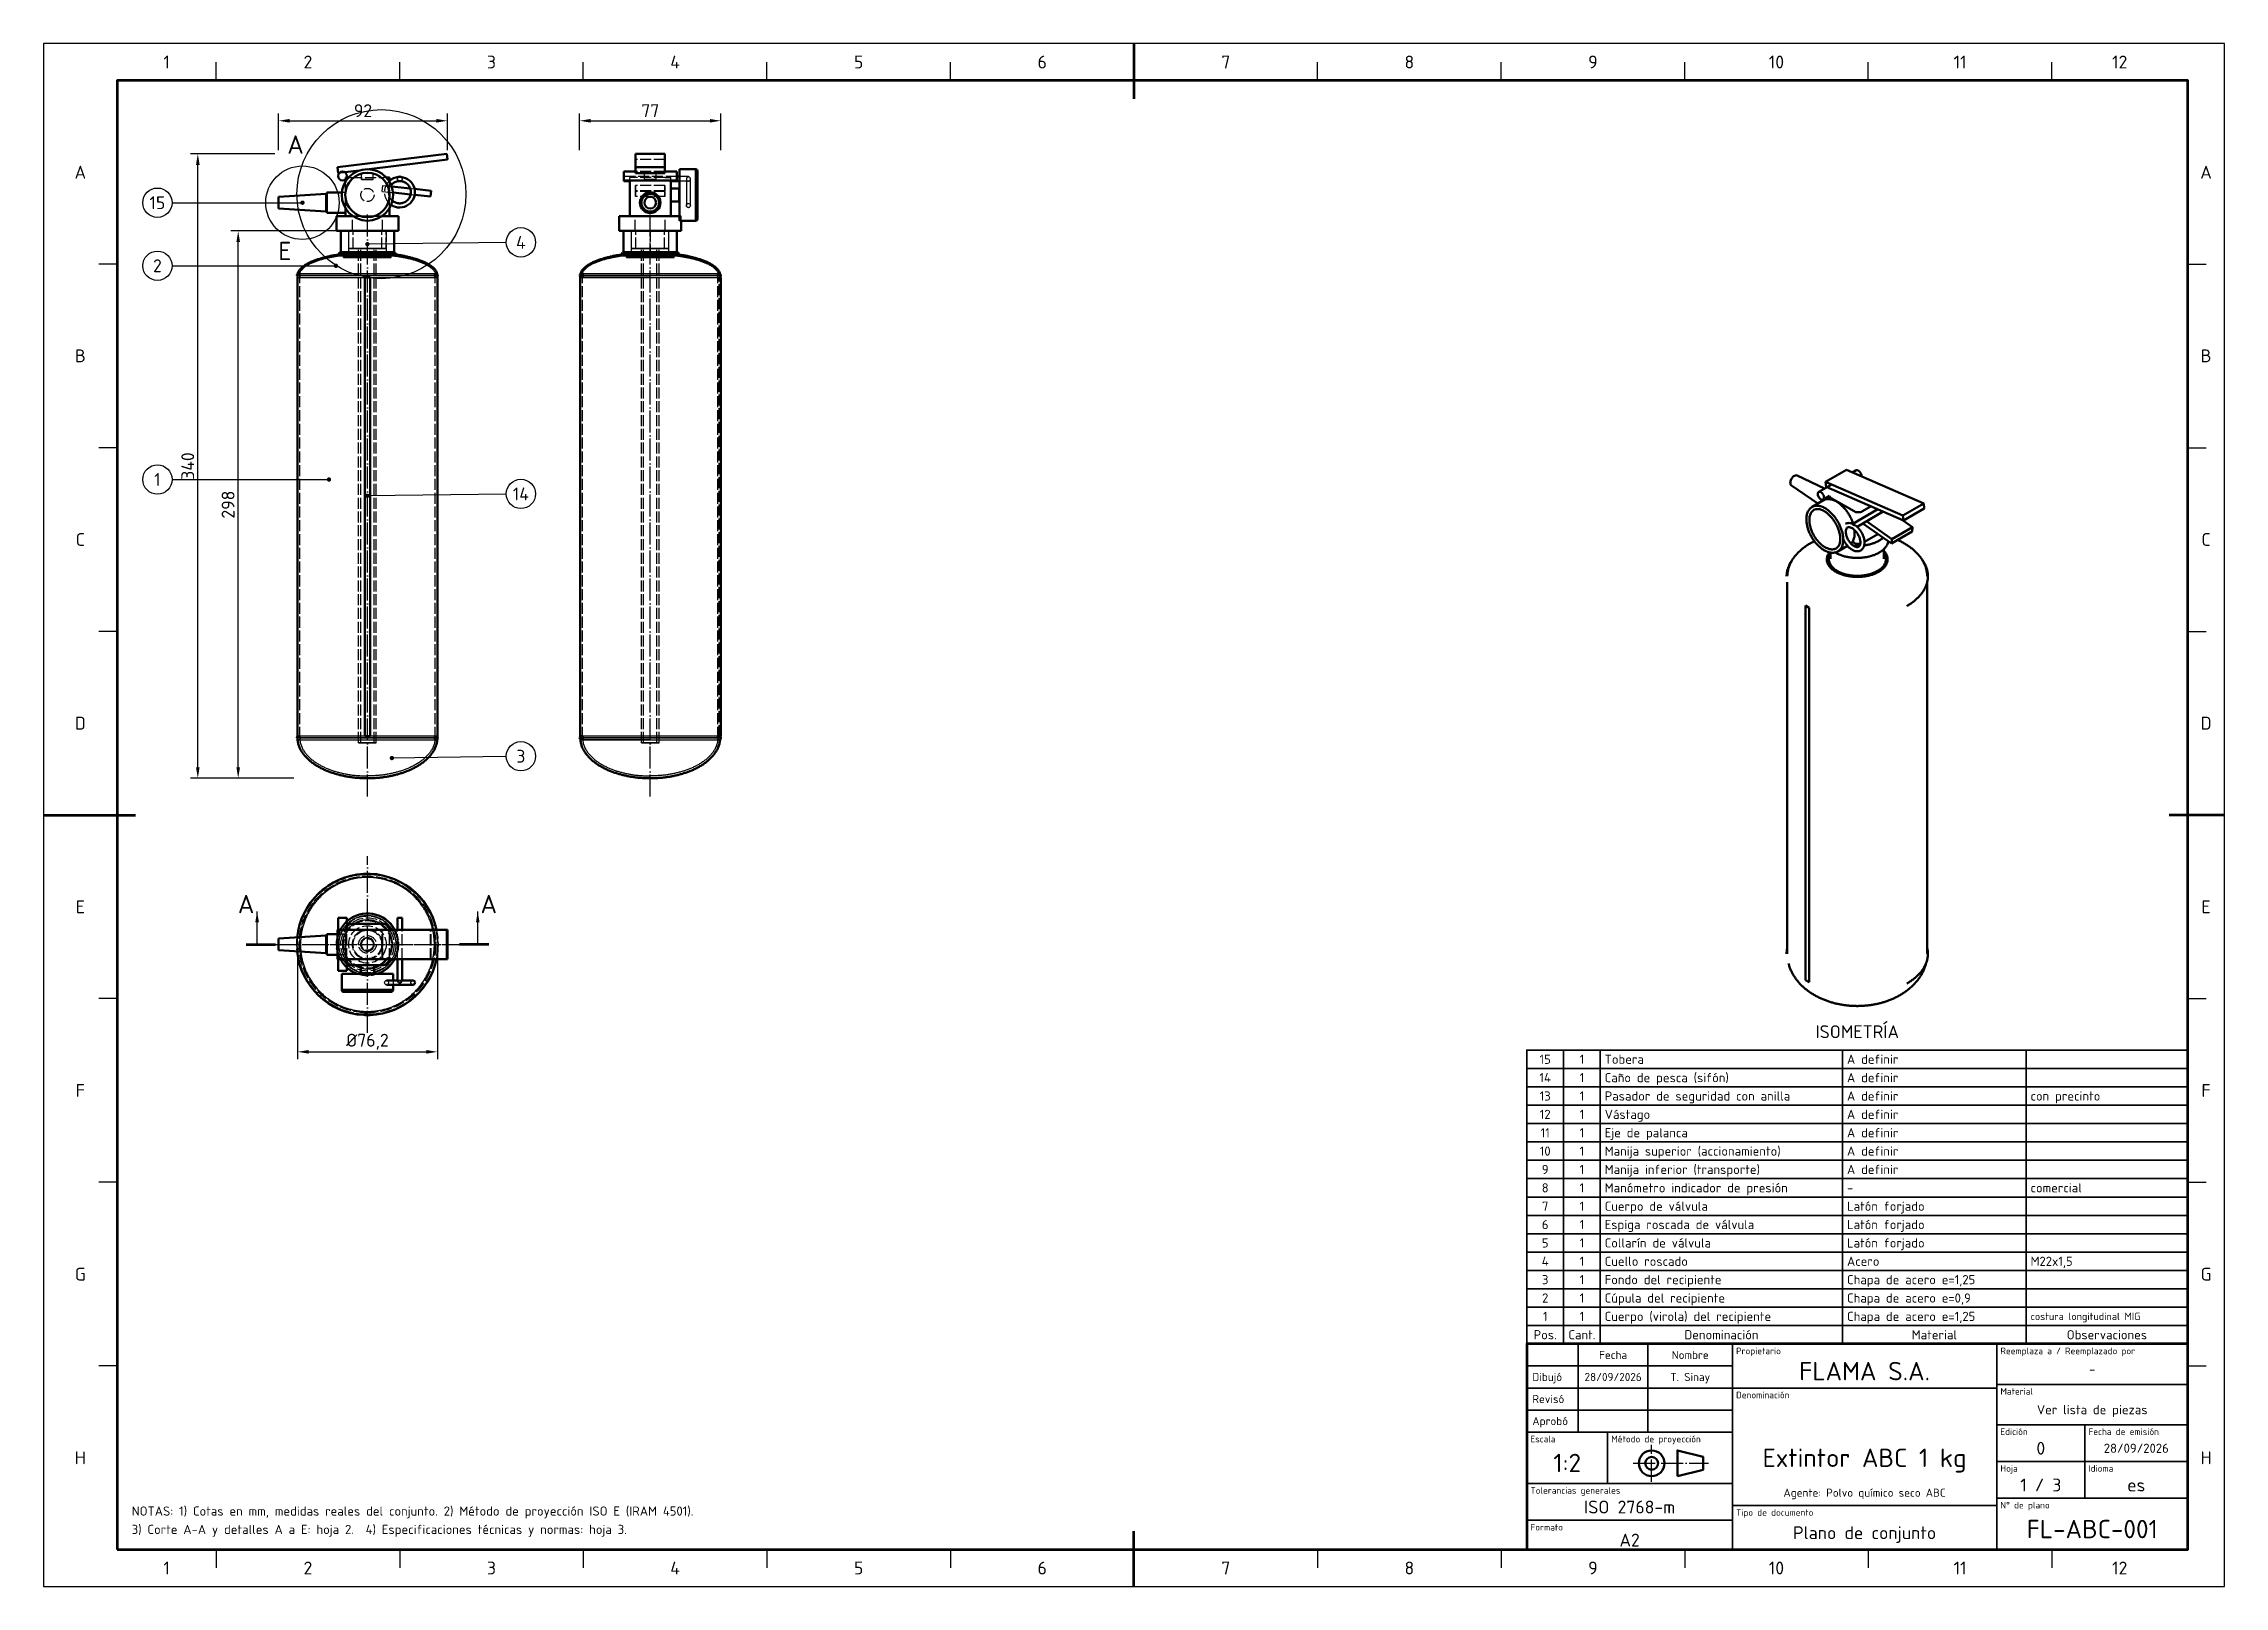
# Model space of a CAD drawing. Header units: millimetres. Extents: x 0 to 594, y 0 to 420.
import ezdxf
from ezdxf.enums import TextEntityAlignment as Align

# ---------------------------------------------------------------- set-up
doc = ezdxf.new("R2010")
doc.units = ezdxf.units.MM
doc.linetypes.add('ISO02-TRAZOS', pattern=[3.75, 3, -0.75])
doc.linetypes.add('ISO04-TRAZO-PUNTO', pattern=[7.625, 6, -0.75, 0.125, -0.75])
for name, color, linetype, lineweight in [('01-VISIBLE', 7, 'CONTINUOUS', 50), ('02-OCULTA', 4, 'ISO02-TRAZOS', 25), ('03-EJE', 1, 'ISO04-TRAZO-PUNTO', 25), ('04-COTA', 3, 'CONTINUOUS', 25), ('06-TEXTO', 7, 'CONTINUOUS', 25), ('07-RECUADRO', 7, 'CONTINUOUS', 70), ('08-FINA', 5, 'CONTINUOUS', 25), ('10-ROTULO', 7, 'CONTINUOUS', 35), ('11-TEXTO-ROTULO', 7, 'CONTINUOUS', 25)]:
    doc.layers.add(name, color=color, linetype=linetype, lineweight=lineweight)
doc.styles.add('ISO3098', font='isocpeur.ttf')
doc.dimstyles.new('FLAMA-ISO', dxfattribs={"dimtxt": 3.5, "dimasz": 3, "dimexe": 2, "dimexo": 1, "dimgap": 1, "dimtad": 1, "dimdec": 1, "dimtxsty": 'ISO3098', "dimcen": 2.5, "dimclrd": 3, "dimclre": 3, "dimclrt": 3, "dimazin": 3, "dimtfac": 1, "dimtmove": 0, "dimatfit": 3, "dimlwd": 25, "dimlwe": 25})

msp = doc.modelspace()

# ---------------------------------------------------------------- texts
at = {"layer": '06-TEXTO', "style": 'ISO3098'}
for s, height, p in [('1', 3.5, (33.5, 415)), ('2', 3.5, (72, 415)), ('3', 3.5, (122, 415)), ('4', 3.5, (172, 415)), ('5', 3.5, (222, 415)), ('6', 3.5, (272, 415)), ('7', 3.5, (322, 415)), ('8', 3.5, (372, 415)), ('9', 3.5, (422, 415)), ('10', 3.5, (472, 415)), ('11', 3.5, (522, 415)), ('12', 3.5, (565.5, 415)), ('A', 5, (68.618, 392.523)), ('A', 3.5, (10, 385)), ('A', 3.5, (589, 385)), ('15', 3.5, (31, 376.694)), ('E', 5, (65.712, 363.538)), ('4', 3.5, (129.998, 365.905)), ('2', 3.5, (31, 359.519)), ('B', 3.5, (10, 335)), ('B', 3.5, (589, 335)), ('1', 3.5, (31, 301.331)), ('14', 3.5, (129.998, 297.413)), ('C', 3.5, (10, 285)), ('C', 3.5, (589, 285)), ('D', 3.5, (10, 235)), ('D', 3.5, (589, 235)), ('3', 3.5, (129.998, 226)), ('E', 3.5, (10, 185)), ('A', 5, (55.15, 185.763)), ('A', 5, (121.25, 185.763)), ('E', 3.5, (589, 185)), ('ISOMETRÍA', 3.5, (494, 151)), ('F', 3.5, (10, 135)), ('F', 3.5, (589, 135)), ('G', 3.5, (10, 85)), ('G', 3.5, (589, 85)), ('H', 3.5, (10, 35)), ('H', 3.5, (589, 35)), ('1', 3.5, (33.5, 5)), ('2', 3.5, (72, 5)), ('3', 3.5, (122, 5)), ('4', 3.5, (172, 5)), ('5', 3.5, (222, 5)), ('6', 3.5, (272, 5)), ('7', 3.5, (322, 5)), ('8', 3.5, (372, 5)), ('9', 3.5, (422, 5)), ('10', 3.5, (472, 5)), ('11', 3.5, (522, 5)), ('12', 3.5, (565.5, 5))]:
    msp.add_text(s, height=height, dxfattribs=at).set_placement(p, align=Align.MIDDLE_CENTER)
for s, p in [('NOTAS: 1) Cotas en mm, medidas reales del conjunto. 2) Método de proyección ISO E (IRAM 4501).', (24, 18.5)), ('3) Corte A-A y detalles A a E: hoja 2.  4) Especificaciones técnicas y normas: hoja 3.', (24, 13.5))]:
    msp.add_text(s, height=2.5, dxfattribs=at).set_placement(p, align=Align.BOTTOM_LEFT)
at = {"layer": '11-TEXTO-ROTULO', "style": 'ISO3098'}
for s, height, p in [('15', 2.5, (409, 143.5)), ('1', 2.5, (419, 143.5)), ('14', 2.5, (409, 138.5)), ('1', 2.5, (419, 138.5)), ('13', 2.5, (409, 133.5)), ('1', 2.5, (419, 133.5)), ('12', 2.5, (409, 128.5)), ('11', 2.5, (409, 123.5)), ('1', 2.5, (419, 128.5)), ('1', 2.5, (419, 123.5)), ('10', 2.5, (409, 118.5)), ('1', 2.5, (419, 118.5)), ('9', 2.5, (409, 113.5)), ('1', 2.5, (419, 113.5)), ('8', 2.5, (409, 108.5)), ('1', 2.5, (419, 108.5)), ('7', 2.5, (409, 103.5)), ('1', 2.5, (419, 103.5)), ('6', 2.5, (409, 98.5)), ('1', 2.5, (419, 98.5)), ('4', 2.5, (409, 88.5)), ('5', 2.5, (409, 93.5)), ('1', 2.5, (419, 93.5)), ('1', 2.5, (419, 88.5)), ('3', 2.5, (409, 83.5)), ('1', 2.5, (419, 83.5)), ('2', 2.5, (409, 78.5)), ('1', 2.5, (419, 78.5)), ('1', 2.5, (409, 73.5)), ('1', 2.5, (419, 73.5)), ('Pos.', 2.5, (409, 68.5)), ('Cant.', 2.5, (419, 68.5)), ('Denominación', 2.5, (457, 68.5)), ('Material', 2.5, (515, 68.5)), ('Observaciones', 2.5, (562, 68.5)), ('Fecha', 2.2, (427.5, 63)), ('Nombre', 2.2, (448.5, 63)), ('FLAMA S.A.', 5, (496, 58.6)), ('28/09/2026', 2.2, (427.5, 57)), ('T. Sinay', 2.2, (448.5, 57)), ('-', 2.5, (558, 59.1)), ('Ver lista de piezas', 2.5, (558, 48.1)), ('1:2', 5, (415, 33.6)), ('Extintor ABC 1 kg', 5, (496, 35)), ('0', 3.5, (544, 37.6)), ('28/09/2026', 2.5, (570, 37.6)), ('Agente: Polvo químico seco ABC', 2.2, (496, 25.5)), ('1 / 3', 3.5, (544, 27.6)), ('es', 3.5, (570, 27.6)), ('ISO 2768-m', 3.5, (432, 21.6)), ('FL-ABC-001', 5, (558, 15.6)), ('A2', 3.5, (432, 12.6)), ('Plano de conjunto', 3.5, (496, 14.6))]:
    msp.add_text(s, height=height, dxfattribs=at).set_placement(p, align=Align.MIDDLE_CENTER)
for s, height, p in [('Tobera', 2.5, (425.2, 143.5)), ('A definir', 2.5, (491.2, 143.5)), ('Caño de pesca (sifón)', 2.5, (425.2, 138.5)), ('A definir', 2.5, (491.2, 138.5)), ('Pasador de seguridad con anilla', 2.5, (425.2, 133.5)), ('A definir', 2.5, (491.2, 133.5)), ('con precinto', 2.5, (541.2, 133.5)), ('Vástago', 2.5, (425.2, 128.5)), ('Eje de palanca', 2.5, (425.2, 123.5)), ('A definir', 2.5, (491.2, 128.5)), ('A definir', 2.5, (491.2, 123.5)), ('Manija superior (accionamiento)', 2.5, (425.2, 118.5)), ('A definir', 2.5, (491.2, 118.5)), ('Manija inferior (transporte)', 2.5, (425.2, 113.5)), ('A definir', 2.5, (491.2, 113.5)), ('Manómetro indicador de presión', 2.5, (425.2, 108.5)), ('-', 2.5, (491.2, 108.5)), ('comercial', 2.5, (541.2, 108.5)), ('Cuerpo de válvula', 2.5, (425.2, 103.5)), ('Latón forjado', 2.5, (491.2, 103.5)), ('Espiga roscada de válvula', 2.5, (425.2, 98.5)), ('Latón forjado', 2.5, (491.2, 98.5)), ('Collarín de válvula', 2.5, (425.2, 93.5)), ('Cuello roscado', 2.5, (425.2, 88.5)), ('Acero', 2.5, (491.2, 88.5)), ('Latón forjado', 2.5, (491.2, 93.5)), ('M22x1,5', 2.5, (541.2, 88.5)), ('Fondo del recipiente', 2.5, (425.2, 83.5)), ('Chapa de acero e=1,25', 2.5, (491.2, 83.5)), ('Cúpula del recipiente', 2.5, (425.2, 78.5)), ('Chapa de acero e=0,9', 2.5, (491.2, 78.5)), ('Cuerpo (virola) del recipiente', 2.5, (425.2, 73.5)), ('Chapa de acero e=1,25', 2.5, (491.2, 73.5)), ('costura longitudinal MIG', 2, (541.2, 73.5)), ('Dibujó', 2.2, (405.5, 57)), ('Revisó', 2.2, (405.5, 51)), ('Aprobó', 2.2, (405.5, 45))]:
    msp.add_text(s, height=height, dxfattribs=at).set_placement(p, align=Align.MIDDLE_LEFT)
for s, p in [('Propietario', (461, 65)), ('Reemplaza a / Reemplazado por', (533, 65)), ('Material', (533, 54)), ('Denominación', (461, 53)), ('Edición', (533, 43)), ('Fecha de emisión', (557, 43)), ('Escala', (405, 41)), ('Método de proyección', (427, 41)), ('Hoja', (533, 33)), ('Idioma', (557, 33)), ('Tolerancias generales', (405, 27)), ('Tipo de documento', (461, 21)), ('N° de plano', (533, 23)), ('Formato', (405, 17))]:
    msp.add_text(s, height=1.8, dxfattribs=at).set_placement(p, align=Align.TOP_LEFT)

# ---------------------------------------------------------------- dimensions: what is measured, and where the dimension line sits
at = {"layer": '04-COTA'}
for base, p1, p2, override in [((64, 399), (64, 390), (109.998, 390), {"dimlfac": 2}), ((145.9983443, 399), (145.9983443, 390), (184.4733444, 390), {"dimlfac": 2}), ((69.15, 145.525), (69.15, 174.763), (107.25, 174.763), {"dimlfac": 2, "dimpost": '%%c<>'})]:
    msp.add_linear_dim(base=base, p1=p1, p2=p2, dimstyle='FLAMA-ISO', override=override, dxfattribs=at).render()
for base, p1, p2 in [((42, 220), (64, 220), (64, 390)), ((53, 220), (69.15, 220), (85.2, 369))]:
    msp.add_linear_dim(base=base, p1=p1, p2=p2, angle=90, dimstyle='FLAMA-ISO', override={"dimlfac": 2}, dxfattribs=at).render()

# ---------------------------------------------------------------- hatches: boundary and pattern name
at = {"layer": '08-FINA'}
h = msp.add_hatch(color=7, dxfattribs=at)
h.dxf.hatch_style = 1
edge = h.paths.add_edge_path()
edge.add_arc((70.5, 376.694), 0.6, 0, 360)
h = msp.add_hatch(color=7, dxfattribs=at)
h.dxf.hatch_style = 1
edge = h.paths.add_edge_path()
edge.add_arc((88.2, 365.405), 0.6, 0, 360)
h = msp.add_hatch(color=7, dxfattribs=at)
h.dxf.hatch_style = 1
edge = h.paths.add_edge_path()
edge.add_arc((79.627, 359.519), 0.6, 0, 360)
h = msp.add_hatch(color=7, dxfattribs=at)
h.dxf.hatch_style = 1
edge = h.paths.add_edge_path()
edge.add_arc((77.722, 301.331), 0.6, 0, 360)
h = msp.add_hatch(color=7, dxfattribs=at)
h.dxf.hatch_style = 1
edge = h.paths.add_edge_path()
edge.add_arc((88.2, 296.913), 0.6, 0, 360)
h = msp.add_hatch(color=7, dxfattribs=at)
h.dxf.hatch_style = 1
edge = h.paths.add_edge_path()
edge.add_arc((94.868, 225.5), 0.6, 0, 360)
h = msp.add_hatch(color=7, dxfattribs=at)
h.dxf.hatch_style = 1
h.paths.add_polyline_path([(58.15, 183.763), (57.65, 180.763), (58.65, 180.763)])
h = msp.add_hatch(color=7, dxfattribs=at)
h.dxf.hatch_style = 1
h.paths.add_polyline_path([(118.25, 183.763), (117.75, 180.763), (118.75, 180.763)])

# ---------------------------------------------------------------- linework, layer by layer
at = {"layer": '01-VISIBLE'}
for p, q in [((80.005, 386.341), (109.803, 390)), ((80.2, 384.753), (80.005, 386.341)), ((88.646, 385.79), (109.998, 388.412)), ((109.998, 388.412), (109.803, 390)), ((169.236, 390), (161.236, 390)), ((161.236, 386.341), (161.236, 390)), ((169.236, 386.341), (161.236, 386.341)), ((161.236, 384.753), (161.236, 386.341)), ((169.236, 386.341), (169.236, 390)), ((169.236, 384.753), (169.236, 386.341)), ((80.2, 384.753), (80.545, 384.796)), ((82.025, 384.977), (86.078, 385.475)), ((82.2, 382.41), (82.2, 383.059)), ((94.2, 382.63), (94.2, 383.553)), ((94.817, 381.087), (99.87, 380.556)), ((101.067, 380.43), (105.528, 379.961)), ((161.236, 385.153), (158.036, 385.153)), ((172.436, 382.753), (158.036, 382.753)), ((159.636, 382.513), (158.036, 382.513)), ((159.636, 373), (159.636, 382.753)), ((169.236, 384.753), (161.236, 384.753)), ((172.436, 385.153), (169.236, 385.153)), ((170.836, 373), (170.836, 382.753)), ((173.236, 382.513), (170.836, 382.513)), ((170.836, 380.604), (173.136, 380.604)), ((173.236, 383.793), (172.436, 383.793)), ((173.236, 385.804), (177.636, 385.804)), ((64, 378.294), (77, 379.094)), ((77, 374.294), (64, 375.094)), ((81.234, 379.494), (77.1, 379.494)), ((82.2, 373), (82.2, 375.199)), ((94.2, 373), (94.2, 375.199)), ((95.171, 379.441), (99.977, 378.936)), ((101.095, 378.818), (105.361, 378.37)), ((105.361, 378.37), (105.528, 379.961)), ((170.836, 377.004), (173.136, 377.004)), ((82.2, 373.894), (77.1, 373.894)), ((79.75, 369), (79.75, 373)), ((80.95, 363.25), (80.95, 369)), ((95.45, 362.75), (95.45, 369)), ((96.65, 369), (96.65, 373)), ((156.786, 369), (156.786, 373)), ((157.986, 363.25), (157.986, 369)), ((172.486, 362.75), (172.486, 369)), ((173.686, 371.804), (177.636, 371.804)), ((173.686, 369), (173.686, 371.804)), ((69.15, 231.391), (69.15, 356.485)), ((107.25, 231), (107.25, 356.875)), ((146.186, 231.391), (146.186, 356.485)), ((184.286, 356.375), (184.286, 356.485)), ((87.45, 231.5), (87.45, 356.375)), ((87.45, 356.375), (88.95, 356.375)), ((88.95, 231.5), (88.95, 356.375)), ((184.473, 231.5), (184.473, 356.375)), ((485.377, 300.748), (491.034, 304.014)), ((491.034, 304.014), (512.104, 294.836)), ((492.715, 303.281), (493.683, 303.84)), ((476.054, 299.673), (483.253, 294.76)), ((477.652, 302.442), (485.077, 298.871)), ((483.501, 297.961), (487.058, 300.015)), ((485.515, 299.371), (485.377, 300.748)), ((485.377, 300.748), (506.447, 291.57)), ((485.515, 299.371), (506.585, 290.194)), ((484.843, 295.677), (481.732, 293.881)), ((484.701, 295.883), (486.46, 296.899)), ((486.46, 295.988), (486.46, 296.922)), ((486.929, 296.269), (493.151, 292.676)), ((492.4, 296.35), (492.4, 296.372)), ((492.755, 289.267), (499.617, 293.229)), ((493.955, 288.482), (501.076, 292.593)), ((495.414, 292.676), (497.767, 294.035)), ((506.447, 291.57), (512.104, 294.836)), ((506.585, 290.194), (506.447, 291.57)), ((506.585, 290.194), (512.242, 293.46)), ((512.242, 293.46), (512.104, 294.836)), ((495.475, 289.359), (503.306, 283.888)), ((495.969, 284.38), (499.601, 286.477)), ((496.504, 289.954), (503.424, 285.119)), ((503.306, 283.888), (508.963, 287.154)), ((503.424, 285.119), (509.081, 288.385)), ((506.338, 290.301), (509.081, 288.385)), ((508.963, 287.154), (509.081, 288.385)), ((486.75, 279.773), (486.75, 281.429)), ((491.349, 283.268), (488.732, 281.757)), ((492.668, 284.339), (493.151, 284.06)), ((501.25, 279.773), (501.25, 282.37)), ((503.306, 283.888), (503.424, 285.119)), ((474.95, 172.2), (474.95, 273.39)), ((513.05, 172.2), (513.05, 273.39)), ((479.867, 165.06), (479.867, 267.02)), ((479.867, 267.02), (480.927, 266.408)), ((480.927, 164.448), (480.927, 266.408)), ((87.45, 231.5), (88.95, 231.5)), ((184.286, 231.391), (184.286, 231.5)), ((80.005, 170.763), (80.005, 178.763)), ((80.005, 178.763), (109.803, 178.763)), ((80.2, 178.763), (80.2, 181.963)), ((82.6, 178.763), (82.6, 181.963)), ((83.8, 180.363), (92.6, 180.363)), ((96.36, 178.763), (96.36, 181.963)), ((97.64, 178.763), (97.64, 181.963)), ((109.803, 170.763), (109.803, 178.763)), ((109.998, 178.763), (109.803, 178.763)), ((109.998, 170.763), (109.998, 178.763)), ((64, 176.363), (77, 177.163)), ((64, 173.163), (77, 172.363)), ((80.005, 177.563), (77.1, 177.563)), ((80.005, 171.963), (77.1, 171.963)), ((80.005, 170.763), (109.803, 170.763)), ((80.2, 167.563), (80.2, 170.763)), ((81.2, 166.763), (81.2, 162.363)), ((82.6, 167.563), (82.6, 170.763)), ((83.8, 169.163), (92.6, 169.163)), ((86.4, 169.163), (86.4, 166.863)), ((90, 169.163), (90, 166.863)), ((95.2, 166.763), (95.2, 164.923)), ((96.36, 164.92), (96.36, 170.763)), ((97.64, 164.92), (97.64, 170.763)), ((109.998, 170.763), (109.803, 170.763)), ((95.2, 163.803), (95.2, 162.363)), ((479.867, 165.06), (480.927, 164.448)), ((87.45, 155.525), (87.45, 155.54)), ((87.45, 155.525), (88.95, 155.525)), ((88.95, 155.525), (88.95, 155.54))]:
    msp.add_line(p, q, dxfattribs=at)
for points in [[(82.531, 383.553), (82.619, 383.553), (82.707, 383.553), (82.794, 383.553), (82.882, 383.553), (82.97, 383.553), (83.057, 383.553)], [(94.2, 383.553), (94.057, 383.553), (93.914, 383.553), (93.771, 383.553), (93.629, 383.553), (93.486, 383.553), (93.343, 383.553)], [(94.662, 381.496), (94.841, 381.693), (95.037, 381.874), (95.248, 382.037), (95.472, 382.181), (95.709, 382.305), (95.955, 382.408), (96.209, 382.488), (96.469, 382.546), (96.734, 382.581), (97, 382.593)], [(97, 382.593), (97.254, 382.583), (97.506, 382.551), (97.755, 382.498), (97.999, 382.424), (98.235, 382.331), (98.463, 382.218), (98.681, 382.086), (98.886, 381.937), (99.079, 381.771), (99.257, 381.589), (99.42, 381.394), (99.565, 381.185), (99.692, 380.965), (99.801, 380.735), (99.89, 380.497), (99.959, 380.252), (100.007, 380.002), (100.034, 379.749), (100.039, 379.495), (100.024, 379.241), (99.987, 378.989), (99.93, 378.742), (99.852, 378.5), (99.754, 378.265), (99.636, 378.039), (99.501, 377.824), (99.347, 377.621), (99.178, 377.432), (98.993, 377.257), (98.794, 377.099), (98.582, 376.958), (98.36, 376.834), (98.128, 376.73), (97.888, 376.646), (97.642, 376.582), (97.391, 376.538), (97.138, 376.516), (96.884, 376.515), (96.63, 376.536), (96.379, 376.577), (96.133, 376.639), (95.892, 376.722), (95.659, 376.825), (95.436, 376.946), (95.224, 377.086), (95.024, 377.243)], [(158.036, 382.753), (158.036, 383.02), (158.036, 383.286), (158.036, 383.553), (158.036, 383.82), (158.036, 384.086), (158.036, 384.353), (158.036, 384.62), (158.036, 384.886), (158.036, 385.153)], [(158.036, 382.513), (158.036, 382.553), (158.036, 382.593), (158.036, 382.633), (158.036, 382.673), (158.036, 382.713), (158.036, 382.753)], [(172.436, 382.753), (172.436, 383.02), (172.436, 383.286), (172.436, 383.553), (172.436, 383.82), (172.436, 384.086), (172.436, 384.353), (172.436, 384.62), (172.436, 384.886), (172.436, 385.153)], [(173.136, 380.604), (173.136, 380.347), (173.136, 380.09), (173.136, 379.833), (173.136, 379.576), (173.136, 379.319), (173.136, 379.061), (173.136, 378.804), (173.136, 378.547), (173.136, 378.29), (173.136, 378.033), (173.136, 377.776), (173.136, 377.519), (173.136, 377.261), (173.136, 377.004)], [(173.236, 385.804), (173.236, 385.554), (173.236, 385.304), (173.236, 385.054), (173.236, 384.804), (173.236, 384.554), (173.236, 384.304), (173.236, 384.054), (173.236, 383.804), (173.236, 383.554), (173.236, 383.304), (173.236, 383.054), (173.236, 382.804), (173.236, 382.554), (173.236, 382.304), (173.236, 382.054), (173.236, 381.804), (173.236, 381.554), (173.236, 381.304), (173.236, 381.054), (173.236, 380.804), (173.236, 380.554), (173.236, 380.304), (173.236, 380.054), (173.236, 379.804), (173.236, 379.554), (173.236, 379.304), (173.236, 379.054), (173.236, 378.804), (173.236, 378.554), (173.236, 378.304), (173.236, 378.054), (173.236, 377.804), (173.236, 377.554), (173.236, 377.304), (173.236, 377.054), (173.236, 376.804), (173.236, 376.554), (173.236, 376.304), (173.236, 376.054), (173.236, 375.804), (173.236, 375.554), (173.236, 375.304), (173.236, 375.054), (173.236, 374.804), (173.236, 374.554), (173.236, 374.304), (173.236, 374.054), (173.236, 373.804), (173.236, 373.554), (173.236, 373.304), (173.236, 373.054), (173.236, 372.804), (173.236, 372.554), (173.236, 372.304), (173.236, 372.054), (173.236, 371.804)], [(177.636, 385.804), (177.636, 385.554), (177.636, 385.304), (177.636, 385.054), (177.636, 384.804), (177.636, 384.554), (177.636, 384.304), (177.636, 384.054), (177.636, 383.804), (177.636, 383.554), (177.636, 383.304), (177.636, 383.054), (177.636, 382.804), (177.636, 382.554), (177.636, 382.304), (177.636, 382.054), (177.636, 381.804), (177.636, 381.554), (177.636, 381.304), (177.636, 381.054), (177.636, 380.804), (177.636, 380.554), (177.636, 380.304), (177.636, 380.054), (177.636, 379.804), (177.636, 379.554), (177.636, 379.304), (177.636, 379.054), (177.636, 378.804), (177.636, 378.554), (177.636, 378.304), (177.636, 378.054), (177.636, 377.804), (177.636, 377.554), (177.636, 377.304), (177.636, 377.054), (177.636, 376.804), (177.636, 376.554), (177.636, 376.304), (177.636, 376.054), (177.636, 375.804), (177.636, 375.554), (177.636, 375.304), (177.636, 375.054), (177.636, 374.804), (177.636, 374.554), (177.636, 374.304), (177.636, 374.054), (177.636, 373.804), (177.636, 373.554), (177.636, 373.304), (177.636, 373.054), (177.636, 372.804), (177.636, 372.554), (177.636, 372.304), (177.636, 372.054), (177.636, 371.804)], [(178.116, 372.284), (178.116, 372.535), (178.116, 372.786), (178.116, 373.037), (178.116, 373.287), (178.116, 373.538), (178.116, 373.789), (178.116, 374.04), (178.116, 374.29), (178.116, 374.541), (178.116, 374.792), (178.116, 375.043), (178.116, 375.294), (178.116, 375.544), (178.116, 375.795), (178.116, 376.046), (178.116, 376.297), (178.116, 376.547), (178.116, 376.798), (178.116, 377.049), (178.116, 377.3), (178.116, 377.55), (178.116, 377.801), (178.116, 378.052), (178.116, 378.303), (178.116, 378.554), (178.116, 378.804), (178.116, 379.055), (178.116, 379.306), (178.116, 379.557), (178.116, 379.807), (178.116, 380.058), (178.116, 380.309), (178.116, 380.56), (178.116, 380.81), (178.116, 381.061), (178.116, 381.312), (178.116, 381.563), (178.116, 381.814), (178.116, 382.064), (178.116, 382.315), (178.116, 382.566), (178.116, 382.817), (178.116, 383.067), (178.116, 383.318), (178.116, 383.569), (178.116, 383.82), (178.116, 384.07), (178.116, 384.321), (178.116, 384.572), (178.116, 384.823), (178.116, 385.074), (178.116, 385.324)], [(178.116, 372.284), (178.116, 372.535), (178.116, 372.786), (178.116, 373.037), (178.116, 373.287), (178.116, 373.538), (178.116, 373.789), (178.116, 374.04), (178.116, 374.29), (178.116, 374.541), (178.116, 374.792), (178.116, 375.043), (178.116, 375.294), (178.116, 375.544), (178.116, 375.795), (178.116, 376.046), (178.116, 376.297), (178.116, 376.547), (178.116, 376.798), (178.116, 377.049), (178.116, 377.3), (178.116, 377.55), (178.116, 377.801), (178.116, 378.052), (178.116, 378.303), (178.116, 378.554), (178.116, 378.804), (178.116, 379.055), (178.116, 379.306), (178.116, 379.557), (178.116, 379.807), (178.116, 380.058), (178.116, 380.309), (178.116, 380.56), (178.116, 380.81), (178.116, 381.061), (178.116, 381.312), (178.116, 381.563), (178.116, 381.814), (178.116, 382.064), (178.116, 382.315), (178.116, 382.566), (178.116, 382.817), (178.116, 383.067), (178.116, 383.318), (178.116, 383.569), (178.116, 383.82), (178.116, 384.07), (178.116, 384.321), (178.116, 384.572), (178.116, 384.823), (178.116, 385.074), (178.116, 385.324)], [(64, 375.094), (64, 375.36), (64, 375.627), (64, 375.894), (64, 376.16), (64, 376.427), (64, 376.694), (64, 376.96), (64, 377.227), (64, 377.494), (64, 377.76), (64, 378.027), (64, 378.294)], [(77, 374.294), (77, 374.546), (77, 374.799), (77, 375.052), (77, 375.304), (77, 375.557), (77, 375.81), (77, 376.062), (77, 376.315), (77, 376.567), (77, 376.82), (77, 377.073), (77, 377.325), (77, 377.578), (77, 377.831), (77, 378.083), (77, 378.336), (77, 378.588), (77, 378.841), (77, 379.094)], [(77.1, 373.894), (77.1, 374.148), (77.1, 374.403), (77.1, 374.657), (77.1, 374.912), (77.1, 375.166), (77.1, 375.421), (77.1, 375.676), (77.1, 375.93), (77.1, 376.185), (77.1, 376.439), (77.1, 376.694), (77.1, 376.948), (77.1, 377.203), (77.1, 377.457), (77.1, 377.712), (77.1, 377.966), (77.1, 378.221), (77.1, 378.476), (77.1, 378.73), (77.1, 378.985), (77.1, 379.239), (77.1, 379.494)], [(79.75, 373), (80.002, 373), (80.254, 373), (80.506, 373), (80.758, 373), (81.01, 373), (81.262, 373), (81.514, 373), (81.766, 373), (82.018, 373), (82.271, 373), (82.523, 373), (82.775, 373), (83.027, 373), (83.279, 373), (83.531, 373), (83.783, 373), (84.035, 373), (84.287, 373)], [(79.75, 369), (80.002, 369), (80.254, 369), (80.507, 369), (80.759, 369), (81.011, 369), (81.263, 369), (81.516, 369), (81.768, 369), (82.02, 369), (82.272, 369), (82.525, 369), (82.777, 369), (83.029, 369), (83.281, 369), (83.534, 369), (83.786, 369), (84.038, 369), (84.29, 369), (84.543, 369), (84.795, 369), (85.047, 369), (85.299, 369), (85.551, 369), (85.804, 369), (86.056, 369), (86.308, 369), (86.56, 369), (86.813, 369), (87.065, 369), (87.317, 369), (87.569, 369), (87.822, 369), (88.074, 369), (88.326, 369), (88.578, 369), (88.831, 369), (89.083, 369), (89.335, 369), (89.587, 369), (89.84, 369), (90.092, 369), (90.344, 369), (90.596, 369), (90.849, 369), (91.101, 369), (91.353, 369), (91.605, 369), (91.857, 369), (92.11, 369), (92.362, 369), (92.614, 369), (92.866, 369), (93.119, 369), (93.371, 369), (93.623, 369), (93.875, 369), (94.128, 369), (94.38, 369), (94.632, 369), (94.884, 369), (95.137, 369), (95.389, 369), (95.641, 369), (95.893, 369), (96.146, 369), (96.398, 369), (96.65, 369)], [(92.113, 373), (92.365, 373), (92.617, 373), (92.869, 373), (93.121, 373), (93.373, 373), (93.625, 373), (93.877, 373), (94.129, 373), (94.382, 373), (94.634, 373), (94.886, 373), (95.138, 373), (95.39, 373), (95.642, 373), (95.894, 373), (96.146, 373), (96.398, 373), (96.65, 373)], [(156.786, 373), (157.039, 373), (157.292, 373), (157.545, 373), (157.798, 373), (158.051, 373), (158.304, 373), (158.557, 373), (158.81, 373), (159.064, 373), (159.317, 373), (159.57, 373), (159.823, 373), (160.076, 373), (160.329, 373), (160.582, 373), (160.835, 373), (161.088, 373), (161.341, 373), (161.594, 373), (161.847, 373), (162.1, 373), (162.354, 373), (162.607, 373), (162.86, 373), (163.113, 373), (163.366, 373), (163.619, 373), (163.872, 373), (164.125, 373), (164.378, 373), (164.631, 373), (164.884, 373), (165.137, 373), (165.39, 373), (165.644, 373), (165.897, 373), (166.15, 373), (166.403, 373), (166.656, 373), (166.909, 373), (167.162, 373), (167.415, 373), (167.668, 373), (167.921, 373), (168.174, 373), (168.427, 373), (168.68, 373), (168.934, 373), (169.187, 373), (169.44, 373), (169.693, 373), (169.946, 373), (170.199, 373), (170.452, 373), (170.705, 373), (170.958, 373), (171.211, 373), (171.464, 373), (171.717, 373), (171.97, 373), (172.224, 373), (172.477, 373), (172.73, 373), (172.983, 373), (173.236, 373)], [(156.786, 369), (157.038, 369), (157.29, 369), (157.543, 369), (157.795, 369), (158.047, 369), (158.299, 369), (158.552, 369), (158.804, 369), (159.056, 369), (159.308, 369), (159.56, 369), (159.813, 369), (160.065, 369), (160.317, 369), (160.569, 369), (160.822, 369), (161.074, 369), (161.326, 369), (161.578, 369), (161.831, 369), (162.083, 369), (162.335, 369), (162.587, 369), (162.84, 369), (163.092, 369), (163.344, 369), (163.596, 369), (163.849, 369), (164.101, 369), (164.353, 369), (164.605, 369), (164.857, 369), (165.11, 369), (165.362, 369), (165.614, 369), (165.866, 369), (166.119, 369), (166.371, 369), (166.623, 369), (166.875, 369), (167.128, 369), (167.38, 369), (167.632, 369), (167.884, 369), (168.137, 369), (168.389, 369), (168.641, 369), (168.893, 369), (169.146, 369), (169.398, 369), (169.65, 369), (169.902, 369), (170.155, 369), (170.407, 369), (170.659, 369), (170.911, 369), (171.163, 369), (171.416, 369), (171.668, 369), (171.92, 369), (172.172, 369), (172.425, 369), (172.677, 369), (172.929, 369), (173.181, 369), (173.434, 369), (173.686, 369)], [(177.636, 371.804), (177.76, 371.821), (177.876, 371.869), (177.975, 371.945), (178.052, 372.044), (178.099, 372.16), (178.116, 372.284)], [(69.193, 357.297), (69.258, 357.541), (69.349, 357.777), (69.462, 358.003), (69.595, 358.218), (69.743, 358.423), (69.905, 358.617), (70.077, 358.802), (70.259, 358.977), (70.449, 359.144), (70.646, 359.303), (70.848, 359.455), (71.055, 359.6), (71.267, 359.739), (71.482, 359.872), (71.7, 359.999), (71.921, 360.121), (72.145, 360.239), (72.371, 360.353), (72.599, 360.462), (72.829, 360.567), (73.06, 360.669), (73.293, 360.767), (73.528, 360.862), (73.763, 360.953), (74, 361.042), (74.238, 361.127), (74.477, 361.21), (74.717, 361.29), (74.957, 361.368), (75.199, 361.443), (75.441, 361.516), (75.684, 361.587), (75.927, 361.656), (76.171, 361.722), (76.415, 361.786), (76.661, 361.848), (76.906, 361.907), (77.153, 361.965), (77.399, 362.021), (77.646, 362.077), (77.892, 362.132), (78.139, 362.187), (78.387, 362.238), (78.635, 362.286), (78.884, 362.33), (79.134, 362.371), (79.383, 362.41), (79.633, 362.449), (79.883, 362.487), (80.133, 362.526), (80.363, 362.571)], [(80.472, 362.603), (80.379, 362.592), (80.286, 362.581), (80.193, 362.569), (80.1, 362.558), (80.007, 362.546), (79.917, 362.533)], [(80.363, 362.571), (80.289, 362.566), (80.214, 362.559), (80.14, 362.553), (80.066, 362.546), (79.992, 362.539), (79.917, 362.533)], [(79.917, 362.533), (79.917, 362.533), (79.917, 362.533), (79.917, 362.533), (79.917, 362.533), (79.918, 362.533), (79.918, 362.533)], [(79.917, 362.533), (80.168, 362.533), (80.419, 362.533), (80.67, 362.533), (80.921, 362.533), (81.172, 362.533), (81.423, 362.533), (81.674, 362.533), (81.925, 362.533), (82.176, 362.533), (82.427, 362.533), (82.678, 362.533), (82.929, 362.533), (83.18, 362.533), (83.431, 362.533), (83.682, 362.533), (83.933, 362.533), (84.184, 362.533), (84.435, 362.533), (84.686, 362.533), (84.937, 362.533), (85.188, 362.533), (85.439, 362.533), (85.69, 362.533), (85.941, 362.533), (86.192, 362.533), (86.443, 362.533), (86.694, 362.533), (86.945, 362.533), (87.196, 362.533), (87.447, 362.533), (87.698, 362.533), (87.949, 362.533), (88.2, 362.533), (88.451, 362.533), (88.702, 362.533), (88.953, 362.533), (89.204, 362.533), (89.455, 362.533), (89.706, 362.533), (89.957, 362.533), (90.208, 362.533), (90.459, 362.533), (90.71, 362.533), (90.961, 362.533), (91.212, 362.533), (91.463, 362.533), (91.714, 362.533), (91.965, 362.533), (92.216, 362.533), (92.467, 362.533), (92.718, 362.533), (92.969, 362.533), (93.22, 362.533), (93.471, 362.533), (93.722, 362.533), (93.973, 362.533), (94.224, 362.533), (94.475, 362.533), (94.726, 362.533), (94.977, 362.533), (95.228, 362.533), (95.479, 362.533), (95.73, 362.533), (95.981, 362.533), (96.232, 362.533), (96.483, 362.533)], [(96.037, 362.571), (95.784, 362.571), (95.531, 362.571), (95.279, 362.571), (95.026, 362.571), (94.773, 362.571), (94.52, 362.571), (94.267, 362.571), (94.015, 362.571), (93.762, 362.571), (93.509, 362.571), (93.256, 362.571), (93.003, 362.571), (92.751, 362.571), (92.498, 362.571), (92.245, 362.571), (91.992, 362.571), (91.739, 362.571), (91.487, 362.571), (91.234, 362.571), (90.981, 362.571), (90.728, 362.571), (90.475, 362.571), (90.222, 362.571), (89.97, 362.571), (89.717, 362.571), (89.464, 362.571), (89.211, 362.571), (88.958, 362.571), (88.706, 362.571), (88.453, 362.571), (88.2, 362.571), (87.947, 362.571), (87.694, 362.571), (87.442, 362.571), (87.189, 362.571), (86.936, 362.571), (86.683, 362.571), (86.43, 362.571), (86.178, 362.571), (85.925, 362.571), (85.672, 362.571), (85.419, 362.571), (85.166, 362.571), (84.913, 362.571), (84.661, 362.571), (84.408, 362.571), (84.155, 362.571), (83.902, 362.571), (83.649, 362.571), (83.397, 362.571), (83.144, 362.571), (82.891, 362.571), (82.638, 362.571), (82.385, 362.571), (82.133, 362.571), (81.88, 362.571), (81.627, 362.571), (81.374, 362.571), (81.121, 362.571), (80.869, 362.571), (80.616, 362.571), (80.363, 362.571)], [(80.95, 363.25), (80.821, 363.233), (80.7, 363.183), (80.596, 363.104), (80.517, 363), (80.467, 362.88), (80.45, 362.75)], [(95.45, 363.25), (95.196, 363.25), (94.941, 363.25), (94.687, 363.25), (94.432, 363.25), (94.178, 363.25), (93.924, 363.25), (93.669, 363.25), (93.415, 363.25), (93.161, 363.25), (92.906, 363.25), (92.652, 363.25), (92.397, 363.25), (92.143, 363.25), (91.889, 363.25), (91.634, 363.25), (91.38, 363.25), (91.125, 363.25), (90.871, 363.25), (90.617, 363.25), (90.362, 363.25), (90.108, 363.25), (89.854, 363.25), (89.599, 363.25), (89.345, 363.25), (89.09, 363.25), (88.836, 363.25), (88.582, 363.25), (88.327, 363.25), (88.073, 363.25), (87.818, 363.25), (87.564, 363.25), (87.31, 363.25), (87.055, 363.25), (86.801, 363.25), (86.546, 363.25), (86.292, 363.25), (86.038, 363.25), (85.783, 363.25), (85.529, 363.25), (85.275, 363.25), (85.02, 363.25), (84.766, 363.25), (84.511, 363.25), (84.257, 363.25), (84.003, 363.25), (83.748, 363.25), (83.494, 363.25), (83.239, 363.25), (82.985, 363.25), (82.731, 363.25), (82.476, 363.25), (82.222, 363.25), (81.968, 363.25), (81.713, 363.25), (81.459, 363.25), (81.204, 363.25), (80.95, 363.25)], [(107.25, 356.875), (107.235, 357.126), (107.19, 357.372), (107.117, 357.613), (107.02, 357.844), (106.902, 358.065), (106.765, 358.276), (106.614, 358.476), (106.451, 358.667), (106.277, 358.848), (106.094, 359.02), (105.904, 359.183), (105.707, 359.339), (105.505, 359.488), (105.298, 359.631), (105.088, 359.767), (104.873, 359.898), (104.656, 360.024), (104.436, 360.145), (104.213, 360.261), (103.989, 360.372), (103.762, 360.48), (103.533, 360.584), (103.303, 360.684), (103.072, 360.781), (102.839, 360.875), (102.605, 360.965), (102.37, 361.053), (102.133, 361.137), (101.896, 361.219), (101.658, 361.299), (101.419, 361.376), (101.179, 361.45), (100.939, 361.522), (100.698, 361.593), (100.456, 361.661), (100.214, 361.726), (99.971, 361.79), (99.728, 361.851), (99.483, 361.91), (99.239, 361.967), (98.994, 362.023), (98.75, 362.078), (98.505, 362.133), (98.259, 362.187), (98.014, 362.238), (97.767, 362.285), (97.52, 362.329), (97.272, 362.37), (97.024, 362.409), (96.776, 362.447), (96.528, 362.485), (96.28, 362.524), (96.033, 362.567), (96.272, 362.551), (96.447, 362.539), (96.199, 362.57), (95.95, 362.601), (95.7, 362.631), (95.451, 362.661), (95.198, 362.691), (94.954, 362.72), (94.705, 362.75)], [(146.229, 357.297), (146.294, 357.541), (146.385, 357.777), (146.498, 358.003), (146.631, 358.218), (146.779, 358.423), (146.941, 358.617), (147.113, 358.802), (147.295, 358.977), (147.485, 359.144), (147.682, 359.303), (147.884, 359.455), (148.091, 359.6), (148.302, 359.739), (148.518, 359.872), (148.736, 359.999), (148.957, 360.121), (149.181, 360.239), (149.407, 360.353), (149.635, 360.462), (149.865, 360.567), (150.096, 360.669), (150.329, 360.767), (150.564, 360.862), (150.799, 360.953), (151.036, 361.042), (151.274, 361.127), (151.513, 361.21), (151.753, 361.29), (151.993, 361.368), (152.235, 361.443), (152.477, 361.516), (152.719, 361.587), (152.963, 361.656), (153.207, 361.722), (153.451, 361.786), (153.696, 361.848), (153.942, 361.907), (154.188, 361.965), (154.435, 362.021), (154.682, 362.077), (154.928, 362.132), (155.175, 362.187), (155.423, 362.238), (155.671, 362.286), (155.92, 362.33), (156.17, 362.371), (156.419, 362.41), (156.669, 362.449), (156.919, 362.487), (157.169, 362.526), (157.399, 362.571)], [(157.508, 362.603), (157.415, 362.592), (157.322, 362.581), (157.229, 362.569), (157.136, 362.558), (157.043, 362.546), (156.953, 362.533)], [(157.399, 362.571), (157.324, 362.566), (157.25, 362.559), (157.176, 362.553), (157.102, 362.546), (157.028, 362.539), (156.953, 362.533)], [(156.953, 362.533), (157.204, 362.533), (157.455, 362.533), (157.706, 362.533), (157.957, 362.533), (158.208, 362.533), (158.459, 362.533), (158.71, 362.533), (158.961, 362.533), (159.212, 362.533), (159.463, 362.533), (159.714, 362.533), (159.965, 362.533), (160.216, 362.533), (160.467, 362.533), (160.718, 362.533), (160.969, 362.533), (161.22, 362.533), (161.471, 362.533), (161.722, 362.533), (161.973, 362.533), (162.224, 362.533), (162.475, 362.533), (162.726, 362.533), (162.977, 362.533), (163.228, 362.533), (163.479, 362.533), (163.73, 362.533), (163.981, 362.533), (164.232, 362.533), (164.483, 362.533), (164.734, 362.533), (164.985, 362.533), (165.236, 362.533), (165.487, 362.533), (165.738, 362.533), (165.989, 362.533), (166.24, 362.533), (166.491, 362.533), (166.742, 362.533), (166.993, 362.533), (167.244, 362.533), (167.495, 362.533), (167.746, 362.533), (167.997, 362.533), (168.248, 362.533), (168.499, 362.533), (168.75, 362.533), (169.001, 362.533), (169.252, 362.533), (169.503, 362.533), (169.754, 362.533), (170.005, 362.533), (170.256, 362.533), (170.507, 362.533), (170.758, 362.533), (171.009, 362.533), (171.26, 362.533), (171.51, 362.533), (171.761, 362.533), (172.012, 362.533), (172.263, 362.533), (172.514, 362.533), (172.765, 362.533), (173.016, 362.533), (173.267, 362.533), (173.518, 362.533)], [(173.073, 362.571), (172.82, 362.571), (172.567, 362.571), (172.315, 362.571), (172.062, 362.571), (171.809, 362.571), (171.556, 362.571), (171.303, 362.571), (171.05, 362.571), (170.798, 362.571), (170.545, 362.571), (170.292, 362.571), (170.039, 362.571), (169.786, 362.571), (169.534, 362.571), (169.281, 362.571), (169.028, 362.571), (168.775, 362.571), (168.522, 362.571), (168.27, 362.571), (168.017, 362.571), (167.764, 362.571), (167.511, 362.571), (167.258, 362.571), (167.006, 362.571), (166.753, 362.571), (166.5, 362.571), (166.247, 362.571), (165.994, 362.571), (165.741, 362.571), (165.489, 362.571), (165.236, 362.571), (164.983, 362.571), (164.73, 362.571), (164.477, 362.571), (164.225, 362.571), (163.972, 362.571), (163.719, 362.571), (163.466, 362.571), (163.213, 362.571), (162.961, 362.571), (162.708, 362.571), (162.455, 362.571), (162.202, 362.571), (161.949, 362.571), (161.697, 362.571), (161.444, 362.571), (161.191, 362.571), (160.938, 362.571), (160.685, 362.571), (160.432, 362.571), (160.18, 362.571), (159.927, 362.571), (159.674, 362.571), (159.421, 362.571), (159.168, 362.571), (158.916, 362.571), (158.663, 362.571), (158.41, 362.571), (158.157, 362.571), (157.904, 362.571), (157.652, 362.571), (157.399, 362.571)], [(157.986, 363.25), (157.856, 363.233), (157.736, 363.183), (157.632, 363.104), (157.553, 363), (157.503, 362.88), (157.486, 362.75)], [(172.486, 363.25), (172.236, 363.25), (171.986, 363.25), (171.736, 363.25), (171.486, 363.25), (171.236, 363.25), (170.986, 363.25), (170.736, 363.25), (170.486, 363.25), (170.236, 363.25), (169.986, 363.25), (169.736, 363.25), (169.486, 363.25), (169.236, 363.25), (168.986, 363.25), (168.736, 363.25), (168.486, 363.25), (168.236, 363.25), (167.986, 363.25), (167.736, 363.25), (167.486, 363.25), (167.236, 363.25), (166.986, 363.25), (166.736, 363.25), (166.486, 363.25), (166.236, 363.25), (165.986, 363.25), (165.736, 363.25), (165.486, 363.25), (165.236, 363.25), (164.986, 363.25), (164.736, 363.25), (164.486, 363.25), (164.236, 363.25), (163.986, 363.25), (163.736, 363.25), (163.486, 363.25), (163.236, 363.25), (162.986, 363.25), (162.736, 363.25), (162.486, 363.25), (162.236, 363.25), (161.986, 363.25), (161.736, 363.25), (161.486, 363.25), (161.236, 363.25), (160.986, 363.25), (160.736, 363.25), (160.486, 363.25), (160.236, 363.25), (159.986, 363.25), (159.736, 363.25), (159.486, 363.25), (159.236, 363.25), (158.986, 363.25), (158.736, 363.25), (158.486, 363.25), (158.236, 363.25), (157.986, 363.25)], [(172.986, 362.75), (172.969, 362.88), (172.919, 363), (172.839, 363.104), (172.736, 363.183), (172.615, 363.233), (172.486, 363.25)], [(172.986, 362.75), (172.985, 362.725), (172.983, 362.701), (172.98, 362.676), (172.976, 362.651), (172.97, 362.627), (172.964, 362.603)], [(172.964, 362.603), (173.057, 362.592), (173.15, 362.581), (173.243, 362.569), (173.336, 362.558), (173.429, 362.546), (173.518, 362.533)], [(184.243, 357.297), (184.177, 357.541), (184.087, 357.777), (183.973, 358.003), (183.841, 358.218), (183.693, 358.423), (183.531, 358.617), (183.358, 358.802), (183.176, 358.977), (182.986, 359.144), (182.79, 359.303), (182.588, 359.455), (182.381, 359.6), (182.169, 359.739), (181.954, 359.872), (181.736, 359.999), (181.515, 360.121), (181.291, 360.239), (181.065, 360.353), (180.837, 360.462), (180.607, 360.567), (180.376, 360.669), (180.143, 360.767), (179.908, 360.862), (179.672, 360.953), (179.436, 361.042), (179.198, 361.127), (178.959, 361.21), (178.719, 361.29), (178.478, 361.368), (178.237, 361.443), (177.995, 361.516), (177.752, 361.587), (177.509, 361.656), (177.265, 361.722), (177.02, 361.786), (176.775, 361.848), (176.529, 361.907), (176.283, 361.965), (176.037, 362.021), (175.79, 362.077), (175.543, 362.132), (175.296, 362.187), (175.049, 362.238), (174.801, 362.286), (174.552, 362.33), (174.302, 362.371), (174.052, 362.41), (173.803, 362.449), (173.553, 362.487), (173.303, 362.526), (173.073, 362.571)], [(173.518, 362.533), (173.444, 362.539), (173.37, 362.546), (173.296, 362.553), (173.222, 362.559), (173.147, 362.566), (173.073, 362.571)], [(69.462, 357.375), (69.333, 357.358), (69.212, 357.308), (69.109, 357.229), (69.029, 357.125), (68.98, 357.005), (68.963, 356.875)], [(80.95, 362.25), (80.95, 362.25), (80.95, 362.25), (80.95, 362.25), (80.95, 362.25), (80.95, 362.25), (80.95, 362.25)], [(146.498, 357.375), (146.369, 357.358), (146.248, 357.308), (146.145, 357.229), (146.065, 357.125), (146.015, 357.005), (145.998, 356.875)], [(145.998, 356.875), (146.015, 356.746), (146.065, 356.625), (146.145, 356.522), (146.248, 356.442), (146.369, 356.392), (146.498, 356.375)], [(157.986, 362.25), (157.986, 362.25), (157.986, 362.25), (157.986, 362.25), (157.986, 362.25), (157.986, 362.25), (157.986, 362.25)], [(184.473, 356.875), (184.466, 356.958), (184.446, 357.039), (184.412, 357.115), (184.366, 357.185), (184.309, 357.246), (184.243, 357.297)], [(184.473, 356.875), (184.468, 356.801), (184.451, 356.728), (184.424, 356.659), (184.387, 356.594), (184.34, 356.536), (184.286, 356.485)], [(493.683, 303.84), (493.78, 303.88), (493.884, 303.896), (493.989, 303.89), (494.091, 303.866), (494.189, 303.829), (494.283, 303.78)], [(494.283, 303.78), (494.496, 303.626), (494.68, 303.438), (494.835, 303.225), (494.963, 302.995), (495.059, 302.749), (495.118, 302.493), (495.128, 302.23)], [(476.054, 299.673), (475.878, 299.866), (475.785, 300.112), (475.757, 300.374), (475.776, 300.636), (475.831, 300.894), (475.916, 301.144), (476.025, 301.384), (476.157, 301.612), (476.31, 301.827), (476.484, 302.024), (476.679, 302.201), (476.897, 302.349), (477.138, 302.456), (477.397, 302.498), (477.652, 302.442)], [(484.701, 295.883), (484.458, 295.827), (484.214, 295.885), (483.995, 296.01), (483.804, 296.175), (483.64, 296.365), (483.501, 296.575), (483.388, 296.801), (483.305, 297.039), (483.259, 297.287), (483.26, 297.538), (483.331, 297.779), (483.501, 297.961)], [(483.501, 297.961), (483.597, 298.001), (483.701, 298.017), (483.806, 298.011), (483.909, 297.987), (484.007, 297.95), (484.101, 297.902)], [(484.101, 297.902), (484.316, 297.746), (484.501, 297.555), (484.657, 297.34), (484.785, 297.106), (484.88, 296.858), (484.938, 296.599), (484.944, 296.333), (484.876, 296.077), (484.701, 295.883)], [(488.732, 281.757), (488.507, 281.641), (488.273, 281.547), (488.03, 281.475), (487.783, 281.425), (487.531, 281.396), (487.279, 281.387), (487.026, 281.397), (486.775, 281.426), (486.526, 281.47), (486.28, 281.53), (486.038, 281.603), (485.8, 281.689), (485.567, 281.786), (485.338, 281.894), (485.114, 282.011), (484.895, 282.137), (484.68, 282.271), (484.471, 282.412), (484.266, 282.561), (484.066, 282.715), (483.871, 282.876), (483.68, 283.042), (483.494, 283.214), (483.313, 283.39), (483.137, 283.571), (482.964, 283.756), (482.797, 283.945), (482.634, 284.139), (482.475, 284.336), (482.321, 284.536), (482.172, 284.74), (482.027, 284.948), (481.887, 285.158), (481.751, 285.371), (481.62, 285.588), (481.494, 285.807), (481.372, 286.028), (481.255, 286.252), (481.143, 286.479), (481.036, 286.708), (480.934, 286.94), (480.837, 287.173), (480.746, 287.409), (480.66, 287.647), (480.58, 287.887), (480.505, 288.128), (480.437, 288.372), (480.375, 288.617), (480.319, 288.864), (480.271, 289.112), (480.229, 289.361), (480.195, 289.612), (480.169, 289.863), (480.151, 290.115), (480.143, 290.368), (480.143, 290.621), (480.154, 290.874), (480.175, 291.126), (480.207, 291.376), (480.252, 291.625), (480.31, 291.871), (480.381, 292.114), (480.467, 292.352), (480.568, 292.584), (480.685, 292.807), (480.819, 293.022), (480.97, 293.225), (481.137, 293.415), (481.32, 293.588), (481.519, 293.744), (481.732, 293.881)], [(488.252, 282.588), (488.025, 282.475), (487.785, 282.391), (487.537, 282.336), (487.285, 282.309), (487.031, 282.307), (486.778, 282.329), (486.528, 282.372), (486.282, 282.432), (486.04, 282.51), (485.803, 282.602), (485.572, 282.707), (485.346, 282.823), (485.126, 282.95), (484.912, 283.086), (484.703, 283.23), (484.5, 283.383), (484.302, 283.542), (484.11, 283.708), (483.923, 283.88), (483.742, 284.057), (483.565, 284.24), (483.394, 284.428), (483.229, 284.62), (483.068, 284.817), (482.912, 285.017), (482.762, 285.222), (482.616, 285.43), (482.476, 285.642), (482.341, 285.857), (482.212, 286.075), (482.088, 286.297), (481.969, 286.521), (481.855, 286.748), (481.748, 286.978), (481.646, 287.211), (481.55, 287.446), (481.46, 287.683), (481.376, 287.923), (481.299, 288.165), (481.229, 288.409), (481.166, 288.655), (481.111, 288.903), (481.063, 289.152), (481.024, 289.403), (480.994, 289.655), (480.973, 289.908), (480.962, 290.162), (480.962, 290.416), (480.975, 290.669), (480.999, 290.922), (481.038, 291.173), (481.092, 291.421), (481.162, 291.665), (481.251, 291.903), (481.358, 292.133), (481.487, 292.352), (481.637, 292.557), (481.808, 292.744), (482.001, 292.909), (482.212, 293.05)], [(485.232, 293.534), (485.001, 293.661), (484.766, 293.778), (484.525, 293.884), (484.279, 293.978), (484.028, 294.058), (483.774, 294.123), (483.515, 294.171), (483.254, 294.2), (482.991, 294.209), (482.728, 294.195), (482.468, 294.156), (482.213, 294.091), (481.967, 294), (481.732, 293.881)], [(484.992, 292.727), (484.758, 292.854), (484.518, 292.969), (484.272, 293.071), (484.02, 293.156), (483.763, 293.223), (483.5, 293.269), (483.235, 293.29), (482.969, 293.282), (482.706, 293.241), (482.452, 293.164), (482.212, 293.05)], [(484.279, 295.352), (484.3, 295.432), (484.323, 295.513), (484.348, 295.592), (484.374, 295.672), (484.402, 295.75), (484.431, 295.829)], [(492.865, 289.33), (492.786, 289.57), (492.702, 289.808), (492.612, 290.044), (492.517, 290.278), (492.417, 290.509), (492.312, 290.739), (492.202, 290.966), (492.088, 291.191), (491.969, 291.413), (491.845, 291.633), (491.716, 291.85), (491.584, 292.065), (491.446, 292.276), (491.305, 292.485), (491.158, 292.691), (491.008, 292.893), (490.853, 293.093), (490.694, 293.288), (490.53, 293.48), (490.362, 293.668), (490.189, 293.852), (490.012, 294.032), (489.831, 294.208), (489.645, 294.378), (489.454, 294.543), (489.259, 294.703), (489.059, 294.857), (488.854, 295.005), (488.645, 295.146), (488.431, 295.279), (488.212, 295.404), (487.988, 295.521), (487.759, 295.628), (487.526, 295.724), (487.288, 295.808), (487.046, 295.88), (486.801, 295.937), (486.552, 295.978), (486.3, 296.001), (486.048, 296.004), (485.797, 295.986), (485.548, 295.946), (485.304, 295.881), (485.068, 295.792), (484.843, 295.677)], [(488.252, 282.588), (488.459, 282.729), (488.643, 282.897), (488.804, 283.089), (488.94, 283.298), (489.054, 283.521), (489.147, 283.753), (489.221, 283.992), (489.278, 284.236), (489.319, 284.483), (489.345, 284.732), (489.359, 284.981), (489.362, 285.231), (489.353, 285.482), (489.335, 285.731), (489.307, 285.98), (489.271, 286.227), (489.226, 286.473), (489.174, 286.718), (489.115, 286.961), (489.048, 287.202), (488.975, 287.442), (488.896, 287.679), (488.811, 287.914), (488.719, 288.147), (488.622, 288.378), (488.52, 288.606), (488.412, 288.832), (488.299, 289.055), (488.181, 289.276), (488.058, 289.493), (487.929, 289.708), (487.796, 289.92), (487.658, 290.128), (487.515, 290.334), (487.367, 290.535), (487.214, 290.734), (487.056, 290.928), (486.894, 291.118), (486.727, 291.304), (486.554, 291.486), (486.377, 291.662), (486.195, 291.834), (486.008, 291.999), (485.815, 292.159), (485.617, 292.313), (485.414, 292.459), (485.206, 292.597), (484.992, 292.727)], [(488.732, 281.757), (488.945, 281.895), (489.141, 282.056), (489.32, 282.236), (489.48, 282.433), (489.622, 282.644), (489.745, 282.866), (489.851, 283.097), (489.94, 283.335), (490.013, 283.579), (490.071, 283.826), (490.117, 284.076), (490.149, 284.328), (490.17, 284.581), (490.18, 284.835), (490.18, 285.089), (490.171, 285.343), (490.153, 285.596), (490.126, 285.849), (490.091, 286.1), (490.049, 286.351), (490, 286.6), (489.944, 286.848), (489.882, 287.094), (489.813, 287.339), (489.738, 287.582), (489.658, 287.823), (489.572, 288.062), (489.48, 288.299), (489.384, 288.534), (489.282, 288.766), (489.175, 288.997), (489.063, 289.225), (488.947, 289.451), (488.826, 289.674), (488.7, 289.895), (488.569, 290.113), (488.434, 290.328), (488.295, 290.54), (488.151, 290.75), (488.002, 290.956), (487.849, 291.159), (487.692, 291.358), (487.53, 291.554), (487.364, 291.746), (487.193, 291.934), (487.018, 292.118), (486.838, 292.298), (486.654, 292.472), (486.465, 292.642), (486.271, 292.807), (486.073, 292.966), (485.87, 293.118), (485.662, 293.264), (485.449, 293.403), (485.232, 293.534)], [(486.46, 296.922), (486.478, 296.783), (486.53, 296.653), (486.607, 296.536), (486.702, 296.433), (486.811, 296.345), (486.929, 296.269)], [(495.414, 292.676), (495.179, 292.564), (494.93, 292.484), (494.674, 292.433), (494.413, 292.409), (494.152, 292.409), (493.892, 292.433), (493.636, 292.484), (493.387, 292.564), (493.151, 292.676)], [(490.179, 285.163), (490.279, 284.929), (490.387, 284.7), (490.505, 284.475), (490.63, 284.255), (490.764, 284.04), (490.906, 283.829), (491.056, 283.625), (491.214, 283.426), (491.379, 283.234), (491.553, 283.049), (491.734, 282.871), (491.923, 282.703), (492.121, 282.543), (492.326, 282.395), (492.54, 282.258), (492.762, 282.136), (492.992, 282.028), (493.23, 281.939), (493.474, 281.871), (493.723, 281.826), (493.976, 281.808), (494.23, 281.82), (494.479, 281.864), (494.721, 281.941), (494.949, 282.052)], [(492.764, 289.272), (492.525, 289.364), (492.278, 289.434), (492.026, 289.481), (491.771, 289.5), (491.515, 289.489), (491.263, 289.446), (491.019, 289.368), (490.789, 289.257)], [(492.589, 288.109), (492.364, 288.224), (492.129, 288.314), (491.883, 288.37), (491.631, 288.375), (491.389, 288.308), (491.188, 288.157), (491.047, 287.949), (490.957, 287.713), (490.906, 287.466), (490.885, 287.215), (490.887, 286.963), (490.911, 286.711), (490.951, 286.462), (491.007, 286.216), (491.076, 285.973), (491.158, 285.734), (491.251, 285.5), (491.355, 285.27), (491.47, 285.045), (491.594, 284.825), (491.729, 284.612), (491.872, 284.404), (492.025, 284.203), (492.188, 284.01), (492.36, 283.825), (492.541, 283.65), (492.733, 283.486), (492.936, 283.335), (493.149, 283.2), (493.373, 283.084), (493.609, 282.994), (493.855, 282.939), (494.106, 282.933), (494.348, 283), (494.549, 283.151), (494.69, 283.36), (494.78, 283.595), (494.831, 283.842), (494.853, 284.093), (494.85, 284.346), (494.827, 284.597), (494.786, 284.846), (494.731, 285.092), (494.661, 285.335), (494.579, 285.574), (494.486, 285.809), (494.382, 286.038), (494.267, 286.263), (494.143, 286.483), (494.009, 286.697), (493.865, 286.905), (493.712, 287.105), (493.55, 287.298), (493.378, 287.483), (493.196, 287.658), (493.004, 287.822), (492.802, 287.973), (492.589, 288.109)], [(492.295, 283.892), (492.477, 284.085), (492.639, 284.295), (492.78, 284.52), (492.901, 284.755), (493.004, 285), (493.089, 285.251), (493.157, 285.507), (493.211, 285.767), (493.25, 286.029), (493.276, 286.293), (493.29, 286.558), (493.293, 286.823), (493.285, 287.088), (493.267, 287.353), (493.241, 287.617)], [(492.633, 289.176), (492.655, 289.189), (492.676, 289.203), (492.697, 289.218), (492.716, 289.235), (492.735, 289.251), (492.755, 289.267)], [(492.633, 289.176), (492.674, 289.178), (492.715, 289.174), (492.756, 289.165), (492.795, 289.152), (492.832, 289.135), (492.869, 289.116)], [(492.633, 289.176), (492.673, 289.156), (492.713, 289.136), (492.752, 289.115), (492.791, 289.094), (492.83, 289.073), (492.869, 289.051)], [(492.755, 289.267), (492.757, 289.268), (492.76, 289.269), (492.762, 289.27), (492.765, 289.27), (492.767, 289.27), (492.77, 289.27)], [(492.869, 289.116), (492.913, 289.088), (492.956, 289.056), (492.996, 289.021), (493.034, 288.984), (493.07, 288.945), (493.104, 288.904)], [(492.869, 289.051), (492.909, 289.028), (492.948, 289.004), (492.988, 288.979), (493.027, 288.955), (493.065, 288.93), (493.104, 288.904)], [(493.104, 288.904), (493.179, 288.929), (493.258, 288.93), (493.337, 288.916), (493.412, 288.891), (493.484, 288.857), (493.551, 288.814)], [(494.949, 282.052), (495.159, 282.194), (495.347, 282.365), (495.51, 282.56), (495.646, 282.773), (495.757, 283.002), (495.843, 283.241), (495.906, 283.487), (495.947, 283.738), (495.969, 283.991), (495.974, 284.245), (495.962, 284.499), (495.936, 284.751), (495.897, 285.002), (495.845, 285.251), (495.781, 285.497), (495.707, 285.74), (495.623, 285.98), (495.53, 286.216), (495.427, 286.449), (495.315, 286.677), (495.195, 286.901), (495.067, 287.12), (494.93, 287.334), (494.785, 287.543), (494.633, 287.746), (494.472, 287.944), (494.304, 288.134), (494.128, 288.317), (493.944, 288.492), (493.751, 288.658), (493.551, 288.814)], [(499.975, 284.692), (500.165, 284.806), (500.352, 284.925), (500.535, 285.049), (500.714, 285.18), (500.888, 285.316), (501.057, 285.459)], [(476.178, 279.259), (476.036, 279.047), (475.901, 278.832), (475.771, 278.613), (475.648, 278.39), (475.532, 278.163), (475.423, 277.933), (475.322, 277.7), (475.227, 277.464), (475.141, 277.224), (475.063, 276.982), (474.994, 276.737), (474.933, 276.49), (474.881, 276.241), (474.839, 275.99), (474.805, 275.738), (474.781, 275.485), (474.767, 275.231), (474.762, 274.976)], [(482.311, 284.55), (482.084, 284.436), (481.858, 284.319), (481.634, 284.199), (481.411, 284.076), (481.19, 283.95), (480.97, 283.821), (480.753, 283.689), (480.537, 283.554), (480.323, 283.416), (480.112, 283.275), (479.902, 283.131), (479.695, 282.983), (479.49, 282.833), (479.288, 282.678), (479.088, 282.521), (478.89, 282.36), (478.696, 282.196), (478.504, 282.029), (478.316, 281.858), (478.131, 281.684), (477.949, 281.506), (477.77, 281.325), (477.595, 281.14), (477.424, 280.952), (477.257, 280.76), (477.094, 280.565), (476.935, 280.366), (476.781, 280.163), (476.632, 279.957), (476.487, 279.748), (476.348, 279.535), (476.214, 279.319), (476.085, 279.099), (475.963, 278.876), (475.846, 278.65), (475.735, 278.421), (475.631, 278.189), (475.534, 277.954), (475.443, 277.716), (475.359, 277.476), (475.283, 277.233), (475.214, 276.989), (475.153, 276.742), (475.099, 276.493), (475.054, 276.243), (475.017, 275.991), (474.988, 275.738), (474.967, 275.485), (474.954, 275.231), (474.95, 274.976)], [(486.4, 281.499), (486.255, 281.293), (486.124, 281.079), (486.009, 280.856), (485.91, 280.625), (485.83, 280.387), (485.77, 280.143), (485.732, 279.895), (485.716, 279.644), (485.723, 279.393), (485.753, 279.143), (485.804, 278.897), (485.877, 278.657), (485.968, 278.423), (486.078, 278.197), (486.203, 277.979), (486.343, 277.77), (486.495, 277.57), (486.659, 277.379), (486.832, 277.198), (487.014, 277.025), (487.204, 276.86), (487.401, 276.704), (487.604, 276.556), (487.812, 276.415), (488.025, 276.282), (488.243, 276.156), (488.464, 276.037), (488.689, 275.925), (488.917, 275.819), (489.147, 275.719), (489.38, 275.625), (489.616, 275.537), (489.853, 275.455), (490.092, 275.378), (490.333, 275.307), (490.576, 275.24), (490.819, 275.179), (491.064, 275.123), (491.31, 275.072), (491.557, 275.025), (491.805, 274.983), (492.054, 274.946), (492.303, 274.914), (492.553, 274.886), (492.803, 274.863), (493.053, 274.844), (493.304, 274.829), (493.555, 274.819), (493.807, 274.814), (494.058, 274.813), (494.309, 274.816), (494.56, 274.824), (494.811, 274.836), (495.062, 274.852), (495.313, 274.873), (495.563, 274.898), (495.812, 274.928), (496.061, 274.963), (496.309, 275.002), (496.557, 275.046), (496.803, 275.095), (497.049, 275.148), (497.293, 275.207), (497.536, 275.27), (497.778, 275.339), (498.018, 275.413), (498.256, 275.492), (498.493, 275.577), (498.727, 275.668), (498.959, 275.764), (499.189, 275.867), (499.415, 275.976), (499.638, 276.091), (499.858, 276.213)], [(486.407, 280.724), (486.317, 280.491), (486.248, 280.251), (486.2, 280.006), (486.175, 279.757), (486.175, 279.507), (486.198, 279.258), (486.245, 279.012), (486.313, 278.772), (486.402, 278.538), (486.51, 278.312), (486.634, 278.096), (486.774, 277.888), (486.926, 277.69), (487.091, 277.501), (487.265, 277.322), (487.449, 277.152), (487.64, 276.991), (487.838, 276.838), (488.042, 276.694), (488.252, 276.558), (488.466, 276.429), (488.685, 276.308), (488.907, 276.193), (489.133, 276.086), (489.362, 275.985), (489.594, 275.89), (489.827, 275.802), (490.064, 275.719), (490.302, 275.642), (490.541, 275.571), (490.783, 275.505), (491.025, 275.445), (491.269, 275.39), (491.514, 275.34), (491.761, 275.295), (492.007, 275.255), (492.255, 275.22), (492.503, 275.19), (492.752, 275.164), (493.001, 275.143), (493.251, 275.127), (493.501, 275.115), (493.751, 275.108), (494.001, 275.106), (494.251, 275.108), (494.501, 275.115), (494.751, 275.127), (495, 275.143), (495.25, 275.164), (495.498, 275.19), (495.747, 275.22), (495.994, 275.255), (496.241, 275.295), (496.487, 275.34), (496.732, 275.39), (496.976, 275.446), (497.219, 275.506), (497.46, 275.572), (497.7, 275.643), (497.938, 275.72), (498.174, 275.802), (498.408, 275.891), (498.64, 275.985), (498.868, 276.086), (499.094, 276.194), (499.317, 276.308), (499.535, 276.43)], [(486.739, 281.431), (486.616, 281.213), (486.508, 280.988), (486.417, 280.755), (486.345, 280.515), (486.292, 280.271), (486.26, 280.023), (486.25, 279.773)], [(486.25, 279.773), (486.261, 279.515), (486.296, 279.259), (486.352, 279.006), (486.428, 278.76), (486.525, 278.52), (486.639, 278.288), (486.77, 278.065), (486.916, 277.852), (487.075, 277.648), (487.245, 277.454), (487.426, 277.269), (487.616, 277.094), (487.815, 276.928), (488.02, 276.772), (488.232, 276.623), (488.45, 276.484), (488.672, 276.352), (488.899, 276.229), (489.13, 276.113), (489.365, 276.004), (489.602, 275.902), (489.843, 275.807), (490.086, 275.718), (490.331, 275.637), (490.578, 275.561)], [(487.968, 281.46), (488.189, 281.334), (488.415, 281.215), (488.643, 281.103), (488.875, 280.997), (489.11, 280.898), (489.347, 280.804), (489.586, 280.716), (489.827, 280.634), (490.07, 280.557), (490.315, 280.486), (490.561, 280.42), (490.809, 280.359), (491.057, 280.303), (491.307, 280.252), (491.558, 280.206), (491.809, 280.164), (492.061, 280.128), (492.314, 280.096), (492.567, 280.068), (492.821, 280.045), (493.075, 280.027), (493.33, 280.013), (493.585, 280.003), (493.839, 279.998), (494.094, 279.998), (494.349, 280.002), (494.604, 280.01), (494.858, 280.023), (495.113, 280.04), (495.366, 280.062), (495.62, 280.088), (495.873, 280.119), (496.125, 280.154), (496.377, 280.195), (496.628, 280.239), (496.878, 280.289), (497.127, 280.344), (497.374, 280.403), (497.621, 280.468), (497.866, 280.538), (498.11, 280.613), (498.351, 280.694), (498.591, 280.78), (498.829, 280.873), (499.064, 280.971), (499.296, 281.075), (499.526, 281.185), (499.752, 281.303), (499.975, 281.426)], [(492.989, 283.299), (493.265, 283.282), (493.541, 283.271), (493.816, 283.265), (494.092, 283.264), (494.368, 283.268), (494.644, 283.278)], [(494.832, 283.845), (494.547, 283.802), (494.259, 283.789), (493.972, 283.807), (493.688, 283.855), (493.412, 283.938), (493.151, 284.06)], [(495.883, 283.386), (496.135, 283.422), (496.386, 283.462), (496.636, 283.507), (496.885, 283.557), (497.134, 283.611), (497.381, 283.671), (497.627, 283.736), (497.871, 283.806), (498.114, 283.881), (498.355, 283.961), (498.594, 284.048), (498.831, 284.14), (499.066, 284.238), (499.298, 284.342), (499.527, 284.452), (499.753, 284.569), (499.975, 284.692)], [(499.535, 276.43), (499.76, 276.565), (499.98, 276.709), (500.193, 276.862), (500.4, 277.023), (500.599, 277.194), (500.789, 277.376), (500.969, 277.567), (501.137, 277.768), (501.291, 277.981), (501.43, 278.203), (501.552, 278.436), (501.654, 278.677), (501.734, 278.927), (501.79, 279.184), (501.822, 279.444), (501.827, 279.706), (501.805, 279.968), (501.758, 280.226), (501.687, 280.479), (501.593, 280.724)], [(499.858, 276.213), (500.079, 276.346), (500.295, 276.486), (500.506, 276.634), (500.711, 276.791), (500.909, 276.956), (501.099, 277.13), (501.28, 277.313), (501.451, 277.505), (501.611, 277.707), (501.758, 277.919), (501.891, 278.14), (502.007, 278.37), (502.106, 278.608), (502.184, 278.853), (502.241, 279.105), (502.274, 279.36), (502.284, 279.617), (502.27, 279.875), (502.233, 280.129), (502.172, 280.38), (502.091, 280.624), (501.989, 280.861), (501.87, 281.089), (501.735, 281.309), (501.585, 281.519), (501.423, 281.719), (501.25, 281.91)], [(499.975, 281.426), (500.193, 281.557), (500.407, 281.695), (500.616, 281.841), (500.819, 281.995), (501.015, 282.156), (501.204, 282.327), (501.385, 282.506), (501.557, 282.693), (501.718, 282.89), (501.868, 283.096), (502.004, 283.311), (502.125, 283.535), (502.229, 283.767), (502.315, 284.007), (502.381, 284.253), (502.425, 284.503)], [(501.75, 279.773), (501.739, 280.026), (501.706, 280.277), (501.653, 280.524), (501.579, 280.766), (501.486, 281.001), (501.376, 281.229), (501.25, 281.449)], [(513.05, 274.976), (513.046, 275.23), (513.033, 275.484), (513.013, 275.738), (512.983, 275.99), (512.946, 276.242), (512.901, 276.492), (512.847, 276.74), (512.786, 276.987), (512.718, 277.232), (512.641, 277.474), (512.558, 277.714), (512.467, 277.952), (512.37, 278.186), (512.266, 278.418), (512.156, 278.647), (512.039, 278.873), (511.917, 279.096), (511.788, 279.315), (511.654, 279.532), (511.515, 279.744), (511.371, 279.954), (511.222, 280.159), (511.068, 280.362), (510.909, 280.56), (510.747, 280.756), (510.58, 280.947), (510.409, 281.136), (510.234, 281.32), (510.056, 281.501), (509.874, 281.679), (509.689, 281.853), (509.501, 282.024), (509.31, 282.192), (509.115, 282.356), (508.918, 282.516), (508.719, 282.674), (508.516, 282.828), (508.312, 282.978), (508.105, 283.126), (507.896, 283.27), (507.684, 283.411), (507.471, 283.549), (507.255, 283.684), (507.038, 283.816), (506.819, 283.945), (506.598, 284.071), (506.376, 284.194), (506.151, 284.314), (505.926, 284.431), (505.699, 284.545), (505.47, 284.657), (505.24, 284.765), (505.009, 284.871)], [(513.237, 274.976), (513.233, 275.231), (513.218, 275.485), (513.194, 275.738), (513.161, 275.99), (513.118, 276.241), (513.067, 276.49), (513.006, 276.738), (512.937, 276.982), (512.859, 277.225), (512.773, 277.464), (512.679, 277.701), (512.577, 277.934), (512.468, 278.164), (512.352, 278.39), (512.229, 278.613), (512.099, 278.832), (511.964, 279.047), (511.822, 279.259)], [(497.442, 275.566), (497.693, 275.644), (497.942, 275.728), (498.189, 275.819), (498.433, 275.916), (498.674, 276.021), (498.912, 276.133), (499.146, 276.253), (499.377, 276.38)], [(507.499, 266.894), (507.718, 267.022), (507.934, 267.153), (508.149, 267.287), (508.362, 267.425), (508.572, 267.566), (508.78, 267.71), (508.986, 267.858), (509.189, 268.009), (509.39, 268.163), (509.588, 268.321), (509.783, 268.482), (509.975, 268.647), (510.164, 268.816), (510.35, 268.989), (510.532, 269.165), (510.71, 269.345), (510.884, 269.528), (511.054, 269.716), (511.22, 269.907), (511.381, 270.103), (511.538, 270.302), (511.689, 270.505), (511.835, 270.712), (511.975, 270.923), (512.11, 271.137), (512.238, 271.356), (512.36, 271.578), (512.475, 271.803), (512.583, 272.032), (512.684, 272.265), (512.777, 272.5), (512.862, 272.738), (512.939, 272.98), (513.008, 273.223), (513.068, 273.469), (513.12, 273.717), (513.162, 273.967), (513.195, 274.218), (513.219, 274.47), (513.233, 274.723), (513.237, 274.976)], [(69.462, 231.5), (69.333, 231.483), (69.212, 231.433), (69.109, 231.354), (69.029, 231.25), (68.98, 231.13), (68.963, 231)], [(69.156, 230.605), (69.172, 230.354), (69.206, 230.105), (69.255, 229.859), (69.31, 229.613), (69.369, 229.369), (69.434, 229.126), (69.506, 228.885), (69.588, 228.647), (69.68, 228.414), (69.782, 228.184), (69.892, 227.958), (70.009, 227.735), (70.132, 227.516), (70.262, 227.301), (70.396, 227.088), (70.537, 226.88), (70.684, 226.676), (70.836, 226.476), (70.993, 226.279), (71.155, 226.087), (71.322, 225.899), (71.493, 225.715), (71.668, 225.535), (71.847, 225.358), (72.03, 225.185), (72.216, 225.016), (72.405, 224.851), (72.597, 224.689), (72.793, 224.531), (72.991, 224.376), (73.192, 224.225), (73.396, 224.078), (73.602, 223.934), (73.81, 223.793), (74.02, 223.655), (74.233, 223.52), (74.447, 223.389), (74.663, 223.261), (74.881, 223.136), (75.101, 223.013), (75.322, 222.894), (75.545, 222.778), (75.769, 222.665), (75.995, 222.554), (76.222, 222.446), (76.451, 222.341), (76.681, 222.239), (76.911, 222.139), (77.143, 222.042), (77.376, 221.948), (77.61, 221.856), (77.845, 221.767), (78.081, 221.68), (78.318, 221.596), (78.556, 221.514), (78.794, 221.435), (79.034, 221.357), (79.274, 221.283), (79.514, 221.21), (79.756, 221.14), (79.998, 221.072), (80.241, 221.007), (80.484, 220.943), (80.728, 220.882), (80.972, 220.823), (81.217, 220.766), (81.462, 220.711), (81.708, 220.659), (81.955, 220.608), (82.201, 220.56), (82.448, 220.514), (82.696, 220.469), (82.944, 220.427), (83.192, 220.387), (83.44, 220.349), (83.689, 220.313), (83.938, 220.279), (84.188, 220.247), (84.437, 220.217), (84.687, 220.189), (84.937, 220.163), (85.187, 220.139), (85.438, 220.116), (85.688, 220.096), (85.939, 220.078), (86.19, 220.062), (86.441, 220.047), (86.692, 220.035), (86.943, 220.024), (87.195, 220.016), (87.446, 220.009), (87.697, 220.004), (87.949, 220.001), (88.2, 220)], [(88.2, 220), (88.45, 220.001), (88.701, 220.004), (88.951, 220.009), (89.201, 220.015), (89.451, 220.024), (89.701, 220.034), (89.951, 220.047), (90.201, 220.061), (90.451, 220.077), (90.7, 220.095), (90.95, 220.115), (91.199, 220.137), (91.448, 220.161), (91.697, 220.187), (91.946, 220.215), (92.195, 220.245), (92.443, 220.276), (92.691, 220.31), (92.939, 220.346), (93.186, 220.384), (93.433, 220.423), (93.68, 220.465), (93.926, 220.509), (94.172, 220.555), (94.418, 220.603), (94.663, 220.653), (94.908, 220.705), (95.152, 220.759), (95.396, 220.815), (95.64, 220.874), (95.882, 220.934), (96.125, 220.997), (96.366, 221.062), (96.608, 221.129), (96.848, 221.199), (97.088, 221.271), (97.327, 221.345), (97.565, 221.421), (97.803, 221.5), (98.039, 221.581), (98.275, 221.665), (98.51, 221.751), (98.745, 221.839), (98.978, 221.93), (99.21, 222.023), (99.441, 222.119), (99.671, 222.218), (99.9, 222.319), (100.128, 222.423), (100.354, 222.53), (100.579, 222.639), (100.803, 222.752), (101.025, 222.867), (101.246, 222.984), (101.465, 223.105), (101.683, 223.229), (101.898, 223.356), (102.112, 223.486), (102.324, 223.619), (102.534, 223.755), (102.742, 223.895), (102.948, 224.037), (103.151, 224.183), (103.352, 224.333), (103.55, 224.486), (103.745, 224.642), (103.938, 224.802), (104.127, 224.966), (104.314, 225.133), (104.496, 225.304), (104.676, 225.478), (104.851, 225.657), (105.023, 225.839), (105.19, 226.025), (105.353, 226.215), (105.512, 226.409), (105.665, 226.607), (105.813, 226.809), (105.955, 227.015), (106.091, 227.225), (106.222, 227.438), (106.347, 227.655), (106.466, 227.875), (106.578, 228.099), (106.683, 228.326), (106.778, 228.557), (106.863, 228.793), (106.939, 229.031), (107.006, 229.272), (107.067, 229.515), (107.123, 229.759), (107.175, 230.004), (107.217, 230.251), (107.239, 230.5), (107.248, 230.75), (107.25, 231)], [(146.498, 231.5), (146.369, 231.483), (146.248, 231.433), (146.145, 231.354), (146.065, 231.25), (146.015, 231.13), (145.998, 231)], [(145.998, 231), (146.015, 230.871), (146.065, 230.75), (146.145, 230.647), (146.248, 230.567), (146.369, 230.517), (146.498, 230.5)], [(146.192, 230.605), (146.208, 230.354), (146.241, 230.105), (146.291, 229.859), (146.346, 229.613), (146.405, 229.369), (146.47, 229.126), (146.542, 228.885), (146.624, 228.647), (146.716, 228.414), (146.818, 228.184), (146.928, 227.958), (147.045, 227.735), (147.168, 227.516), (147.297, 227.301), (147.432, 227.088), (147.573, 226.88), (147.719, 226.676), (147.871, 226.476), (148.029, 226.279), (148.191, 226.087), (148.358, 225.899), (148.529, 225.715), (148.704, 225.535), (148.883, 225.358), (149.065, 225.185), (149.251, 225.016), (149.441, 224.851), (149.633, 224.689), (149.829, 224.531), (150.027, 224.376), (150.228, 224.225), (150.432, 224.078), (150.637, 223.934), (150.846, 223.793), (151.056, 223.655), (151.268, 223.52), (151.483, 223.389), (151.699, 223.261), (151.917, 223.136), (152.137, 223.013), (152.358, 222.894), (152.581, 222.778), (152.805, 222.665), (153.031, 222.554), (153.258, 222.446), (153.487, 222.341), (153.716, 222.239), (153.947, 222.139), (154.179, 222.042), (154.412, 221.948), (154.646, 221.856), (154.881, 221.767), (155.117, 221.68), (155.354, 221.596), (155.592, 221.514), (155.83, 221.435), (156.07, 221.357), (156.31, 221.283), (156.55, 221.21), (156.792, 221.14), (157.034, 221.072), (157.276, 221.007), (157.52, 220.943), (157.764, 220.882), (158.008, 220.823), (158.253, 220.766), (158.498, 220.711), (158.744, 220.659), (158.99, 220.608), (159.237, 220.56), (159.484, 220.514), (159.732, 220.469), (159.98, 220.427), (160.228, 220.387), (160.476, 220.349), (160.725, 220.313), (160.974, 220.279), (161.223, 220.247), (161.473, 220.217), (161.723, 220.189), (161.973, 220.163), (162.223, 220.139), (162.474, 220.116), (162.724, 220.096), (162.975, 220.078), (163.226, 220.062), (163.477, 220.047), (163.728, 220.035), (163.979, 220.024), (164.23, 220.016), (164.482, 220.009), (164.733, 220.004), (164.984, 220.001), (165.236, 220)], [(184.28, 230.605), (184.264, 230.354), (184.23, 230.105), (184.181, 229.859), (184.126, 229.613), (184.067, 229.369), (184.002, 229.126), (183.93, 228.885), (183.848, 228.647), (183.756, 228.414), (183.654, 228.184), (183.544, 227.958), (183.427, 227.735), (183.304, 227.516), (183.174, 227.301), (183.039, 227.088), (182.899, 226.88), (182.752, 226.676), (182.6, 226.476), (182.443, 226.279), (182.281, 226.087), (182.114, 225.899), (181.943, 225.715), (181.768, 225.535), (181.589, 225.358), (181.406, 225.185), (181.22, 225.016), (181.031, 224.851), (180.839, 224.689), (180.643, 224.531), (180.445, 224.376), (180.244, 224.225), (180.04, 224.078), (179.834, 223.934), (179.626, 223.793), (179.416, 223.655), (179.203, 223.52), (178.989, 223.389), (178.773, 223.261), (178.555, 223.136), (178.335, 223.013), (178.114, 222.894), (177.891, 222.778), (177.666, 222.665), (177.441, 222.554), (177.213, 222.446), (176.985, 222.341), (176.755, 222.239), (176.524, 222.139), (176.293, 222.042), (176.06, 221.948), (175.825, 221.856), (175.59, 221.767), (175.354, 221.68), (175.118, 221.596), (174.88, 221.514), (174.641, 221.435), (174.402, 221.357), (174.162, 221.283), (173.921, 221.21), (173.68, 221.14), (173.438, 221.072), (173.195, 221.007), (172.952, 220.943), (172.708, 220.882), (172.464, 220.823), (172.219, 220.766), (171.973, 220.711), (171.728, 220.659), (171.481, 220.608), (171.235, 220.56), (170.988, 220.514), (170.74, 220.469), (170.492, 220.427), (170.244, 220.387), (169.995, 220.349), (169.747, 220.313), (169.498, 220.279), (169.248, 220.247), (168.999, 220.217), (168.749, 220.189), (168.499, 220.163), (168.248, 220.139), (167.998, 220.116), (167.747, 220.096), (167.497, 220.078), (167.246, 220.062), (166.995, 220.047), (166.744, 220.035), (166.493, 220.024), (166.241, 220.016), (165.99, 220.009), (165.739, 220.004), (165.487, 220.001), (165.236, 220)], [(184.473, 231), (184.468, 230.925), (184.45, 230.851), (184.422, 230.78), (184.384, 230.715), (184.336, 230.656), (184.28, 230.605)], [(184.473, 231), (184.468, 231.075), (184.451, 231.147), (184.424, 231.217), (184.387, 231.281), (184.34, 231.34), (184.286, 231.391)], [(80.2, 181.963), (80.4, 181.963), (80.6, 181.963), (80.8, 181.963), (81, 181.963), (81.2, 181.963), (81.4, 181.963)], [(81.4, 181.963), (81.6, 181.963), (81.8, 181.963), (82, 181.963), (82.2, 181.963), (82.4, 181.963), (82.6, 181.963)], [(96.36, 181.963), (96.467, 181.963), (96.573, 181.963), (96.68, 181.963), (96.787, 181.963), (96.893, 181.963), (97, 181.963)], [(97, 181.963), (97.107, 181.963), (97.213, 181.963), (97.32, 181.963), (97.427, 181.963), (97.533, 181.963), (97.64, 181.963)], [(64, 173.163), (64, 173.429), (64, 173.696), (64, 173.963), (64, 174.229), (64, 174.496), (64, 174.763), (64, 175.029), (64, 175.296), (64, 175.563), (64, 175.829), (64, 176.096), (64, 176.363)], [(77, 172.363), (77, 172.615), (77, 172.868), (77, 173.121), (77, 173.373), (77, 173.626), (77, 173.879), (77, 174.131), (77, 174.384), (77, 174.636), (77, 174.889), (77, 175.142), (77, 175.394), (77, 175.647), (77, 175.9), (77, 176.152), (77, 176.405), (77, 176.658), (77, 176.91), (77, 177.163)], [(77.1, 171.963), (77.1, 172.217), (77.1, 172.472), (77.1, 172.726), (77.1, 172.981), (77.1, 173.235), (77.1, 173.49), (77.1, 173.745), (77.1, 173.999), (77.1, 174.254), (77.1, 174.508), (77.1, 174.763), (77.1, 175.017), (77.1, 175.272), (77.1, 175.526), (77.1, 175.781), (77.1, 176.035), (77.1, 176.29), (77.1, 176.545), (77.1, 176.799), (77.1, 177.054), (77.1, 177.308), (77.1, 177.563)], [(474.95, 173.786), (474.893, 173.525), (474.846, 173.263), (474.81, 172.998), (474.783, 172.733), (474.768, 172.466), (474.762, 172.2)], [(513.237, 172.2), (513.232, 172.466), (513.216, 172.733), (513.19, 172.998), (513.154, 173.262), (513.107, 173.525), (513.05, 173.786)], [(80.2, 167.563), (80.4, 167.563), (80.6, 167.563), (80.8, 167.563), (81, 167.563), (81.2, 167.563), (81.4, 167.563)], [(95.2, 166.763), (94.95, 166.763), (94.7, 166.763), (94.45, 166.763), (94.2, 166.763), (93.95, 166.763), (93.7, 166.763), (93.45, 166.763), (93.2, 166.763), (92.95, 166.763), (92.7, 166.763), (92.45, 166.763), (92.2, 166.763), (91.95, 166.763), (91.7, 166.763), (91.45, 166.763), (91.2, 166.763), (90.95, 166.763), (90.7, 166.763), (90.45, 166.763), (90.2, 166.763), (89.95, 166.763), (89.7, 166.763), (89.45, 166.763), (89.2, 166.763), (88.95, 166.763), (88.7, 166.763), (88.45, 166.763), (88.2, 166.763), (87.95, 166.763), (87.7, 166.763), (87.45, 166.763), (87.2, 166.763), (86.95, 166.763), (86.7, 166.763), (86.45, 166.763), (86.2, 166.763), (85.95, 166.763), (85.7, 166.763), (85.45, 166.763), (85.2, 166.763), (84.95, 166.763), (84.7, 166.763), (84.45, 166.763), (84.2, 166.763), (83.95, 166.763), (83.7, 166.763), (83.45, 166.763), (83.2, 166.763), (82.95, 166.763), (82.7, 166.763), (82.45, 166.763), (82.2, 166.763), (81.95, 166.763), (81.7, 166.763), (81.45, 166.763), (81.2, 166.763)], [(81.4, 167.563), (81.6, 167.563), (81.8, 167.563), (82, 167.563), (82.2, 167.563), (82.4, 167.563), (82.6, 167.563)], [(90, 166.863), (89.743, 166.863), (89.486, 166.863), (89.229, 166.863), (88.971, 166.863), (88.714, 166.863), (88.457, 166.863), (88.2, 166.863), (87.943, 166.863), (87.686, 166.863), (87.429, 166.863), (87.171, 166.863), (86.914, 166.863), (86.657, 166.863), (86.4, 166.863)], [(475.288, 169.557), (475.355, 169.316), (475.426, 169.076), (475.5, 168.838), (475.579, 168.6), (475.662, 168.365), (475.751, 168.131), (475.845, 167.899), (475.944, 167.67), (476.048, 167.442), (476.157, 167.217), (476.271, 166.995), (476.391, 166.775), (476.514, 166.558), (476.642, 166.343), (476.775, 166.131), (476.912, 165.922), (477.052, 165.715), (477.196, 165.511), (477.344, 165.309), (477.496, 165.11), (477.651, 164.914), (477.809, 164.72), (477.97, 164.529), (478.135, 164.341), (478.303, 164.156), (478.473, 163.973), (478.647, 163.793), (478.824, 163.616), (479.004, 163.443), (479.186, 163.271), (479.371, 163.103), (479.559, 162.938), (479.749, 162.776), (479.942, 162.616), (480.137, 162.46), (480.334, 162.306), (480.533, 162.156), (480.735, 162.008), (480.939, 161.863), (481.144, 161.721), (481.352, 161.581), (481.562, 161.445), (481.773, 161.311), (481.986, 161.18), (482.201, 161.052), (482.417, 160.926), (482.635, 160.804), (482.854, 160.684), (483.075, 160.567), (483.298, 160.453), (483.521, 160.341), (483.747, 160.232), (483.973, 160.126), (484.201, 160.023), (484.429, 159.922), (484.659, 159.824), (484.891, 159.729), (485.123, 159.636), (485.356, 159.546), (485.59, 159.458), (485.826, 159.374), (486.062, 159.291), (486.299, 159.212), (486.537, 159.135), (486.775, 159.061), (487.015, 158.989), (487.255, 158.92), (487.496, 158.853), (487.738, 158.789), (487.98, 158.727), (488.223, 158.668), (488.467, 158.612), (488.711, 158.558), (488.956, 158.507), (489.201, 158.458), (489.447, 158.411), (489.693, 158.367), (489.939, 158.326), (490.186, 158.287), (490.434, 158.251), (490.681, 158.217), (490.93, 158.185), (491.178, 158.157), (491.427, 158.13), (491.675, 158.106), (491.925, 158.084), (492.174, 158.065), (492.423, 158.049), (492.673, 158.034), (492.923, 158.023), (493.173, 158.013), (493.423, 158.006), (493.673, 158.002), (493.923, 158), (494.173, 158), (494.423, 158.003), (494.673, 158.009), (494.923, 158.017), (495.172, 158.027), (495.422, 158.039), (495.672, 158.055), (495.921, 158.072), (496.17, 158.092), (496.419, 158.115), (496.668, 158.14), (496.917, 158.167), (497.165, 158.197), (497.413, 158.229), (497.66, 158.264), (497.908, 158.302), (498.155, 158.342), (498.401, 158.384), (498.647, 158.429), (498.893, 158.476), (499.138, 158.526), (499.382, 158.578), (499.626, 158.633), (499.869, 158.691), (500.112, 158.751), (500.354, 158.813), (500.596, 158.878), (500.836, 158.946), (501.076, 159.016), (501.316, 159.089), (501.554, 159.164), (501.792, 159.242), (502.028, 159.322), (502.264, 159.406), (502.499, 159.491), (502.733, 159.58), (502.966, 159.671), (503.198, 159.765), (503.428, 159.861), (503.658, 159.96), (503.886, 160.062), (504.113, 160.166), (504.339, 160.273), (504.564, 160.383), (504.787, 160.496), (505.009, 160.611), (505.229, 160.729), (505.448, 160.85), (505.666, 160.974)], [(512.712, 169.557), (512.644, 169.313), (512.573, 169.07), (512.497, 168.828), (512.417, 168.588), (512.332, 168.349), (512.242, 168.112), (512.146, 167.877), (512.045, 167.645), (511.939, 167.414), (511.827, 167.187), (511.711, 166.962), (511.589, 166.739), (511.463, 166.519), (511.332, 166.302), (511.197, 166.088), (511.058, 165.876), (510.914, 165.667), (510.767, 165.461), (510.616, 165.257), (510.462, 165.056), (510.304, 164.858), (510.143, 164.662), (509.978, 164.469), (509.81, 164.28), (509.639, 164.093), (509.465, 163.908), (509.287, 163.727), (509.107, 163.549), (508.924, 163.374), (508.738, 163.202), (508.549, 163.033), (508.358, 162.866), (508.164, 162.703), (507.967, 162.543), (507.769, 162.386), (507.567, 162.231), (507.364, 162.08), (507.159, 161.932), (506.951, 161.786), (506.742, 161.643), (506.53, 161.504), (506.317, 161.367), (506.101, 161.233), (505.884, 161.102), (505.666, 160.974)], [(507.499, 164.117), (507.718, 164.245), (507.934, 164.376), (508.149, 164.511), (508.362, 164.648), (508.572, 164.789), (508.78, 164.934), (508.986, 165.081), (509.189, 165.232), (509.39, 165.386), (509.588, 165.544), (509.783, 165.706), (509.975, 165.871), (510.164, 166.04), (510.35, 166.212), (510.532, 166.388), (510.71, 166.568), (510.884, 166.752), (511.054, 166.939), (511.22, 167.131), (511.381, 167.326), (511.538, 167.525), (511.689, 167.728), (511.835, 167.935), (511.975, 168.146), (512.11, 168.361), (512.238, 168.579), (512.36, 168.801), (512.475, 169.027), (512.583, 169.256), (512.684, 169.488), (512.777, 169.723), (512.862, 169.962), (512.939, 170.203), (513.008, 170.447), (513.068, 170.693), (513.12, 170.941), (513.162, 171.19), (513.195, 171.441), (513.219, 171.694), (513.233, 171.946), (513.237, 172.2)], [(88.2, 162.363), (87.95, 162.363), (87.7, 162.363), (87.45, 162.363), (87.2, 162.363), (86.95, 162.363), (86.7, 162.363), (86.45, 162.363), (86.2, 162.363), (85.95, 162.363), (85.7, 162.363), (85.45, 162.363), (85.2, 162.363), (84.95, 162.363), (84.7, 162.363), (84.45, 162.363), (84.2, 162.363), (83.95, 162.363), (83.7, 162.363), (83.45, 162.363), (83.2, 162.363), (82.95, 162.363), (82.7, 162.363), (82.45, 162.363), (82.2, 162.363), (81.95, 162.363), (81.7, 162.363), (81.45, 162.363), (81.2, 162.363)], [(81.2, 162.363), (81.216, 162.239), (81.264, 162.123), (81.341, 162.023), (81.44, 161.947), (81.556, 161.899), (81.68, 161.883)], [(88.2, 161.883), (87.949, 161.883), (87.698, 161.883), (87.448, 161.883), (87.197, 161.883), (86.946, 161.883), (86.695, 161.883), (86.445, 161.883), (86.194, 161.883), (85.943, 161.883), (85.692, 161.883), (85.442, 161.883), (85.191, 161.883), (84.94, 161.883), (84.689, 161.883), (84.438, 161.883), (84.188, 161.883), (83.937, 161.883), (83.686, 161.883), (83.435, 161.883), (83.185, 161.883), (82.934, 161.883), (82.683, 161.883), (82.432, 161.883), (82.182, 161.883), (81.931, 161.883), (81.68, 161.883)], [(81.68, 161.883), (81.68, 161.883), (81.68, 161.883), (81.68, 161.883), (81.68, 161.883), (81.68, 161.883), (81.68, 161.883)], [(95.2, 162.363), (94.95, 162.363), (94.7, 162.363), (94.45, 162.363), (94.2, 162.363), (93.95, 162.363), (93.7, 162.363), (93.45, 162.363), (93.2, 162.363), (92.95, 162.363), (92.7, 162.363), (92.45, 162.363), (92.2, 162.363), (91.95, 162.363), (91.7, 162.363), (91.45, 162.363), (91.2, 162.363), (90.95, 162.363), (90.7, 162.363), (90.45, 162.363), (90.2, 162.363), (89.95, 162.363), (89.7, 162.363), (89.45, 162.363), (89.2, 162.363), (88.95, 162.363), (88.7, 162.363), (88.45, 162.363), (88.2, 162.363)], [(88.2, 161.883), (88.451, 161.883), (88.702, 161.883), (88.952, 161.883), (89.203, 161.883), (89.454, 161.883), (89.705, 161.883), (89.955, 161.883), (90.206, 161.883), (90.457, 161.883), (90.708, 161.883), (90.958, 161.883), (91.209, 161.883), (91.46, 161.883), (91.711, 161.883), (91.962, 161.883), (92.212, 161.883), (92.463, 161.883), (92.714, 161.883), (92.965, 161.883), (93.215, 161.883), (93.466, 161.883), (93.717, 161.883), (93.968, 161.883), (94.218, 161.883), (94.469, 161.883), (94.72, 161.883)], [(96.36, 164.923), (96.091, 164.923), (95.822, 164.923), (95.553, 164.923), (95.284, 164.923), (95.015, 164.923), (94.745, 164.923), (94.476, 164.923), (94.207, 164.923), (93.938, 164.923), (93.669, 164.923), (93.4, 164.923)], [(97, 163.803), (96.743, 163.803), (96.486, 163.803), (96.229, 163.803), (95.971, 163.803), (95.714, 163.803), (95.457, 163.803), (95.2, 163.803), (94.943, 163.803), (94.686, 163.803), (94.429, 163.803), (94.171, 163.803), (93.914, 163.803), (93.657, 163.803), (93.4, 163.803)], [(95.2, 162.363), (95.184, 162.239), (95.136, 162.123), (95.059, 162.023), (94.96, 161.947), (94.844, 161.899), (94.72, 161.883)], [(96.36, 164.92), (96.36, 164.921), (96.36, 164.921), (96.361, 164.922), (96.361, 164.922), (96.362, 164.923), (96.363, 164.923)], [(96.667, 164.363), (96.649, 164.468), (96.604, 164.566), (96.546, 164.657), (96.483, 164.744), (96.418, 164.83), (96.36, 164.92)], [(96.667, 164.363), (96.723, 164.363), (96.778, 164.363), (96.834, 164.363), (96.889, 164.363), (96.945, 164.363), (97, 164.363)], [(97, 164.363), (97.055, 164.363), (97.111, 164.363), (97.166, 164.363), (97.222, 164.363), (97.277, 164.363), (97.333, 164.363)], [(97, 163.803), (97.257, 163.803), (97.514, 163.803), (97.771, 163.803), (98.029, 163.803), (98.286, 163.803), (98.543, 163.803), (98.8, 163.803), (99.057, 163.803), (99.314, 163.803), (99.571, 163.803), (99.829, 163.803), (100.086, 163.803), (100.343, 163.803), (100.6, 163.803)], [(97.333, 164.363), (97.351, 164.468), (97.396, 164.566), (97.454, 164.657), (97.517, 164.744), (97.582, 164.83), (97.64, 164.92)], [(97.64, 164.92), (97.64, 164.921), (97.64, 164.921), (97.639, 164.922), (97.639, 164.922), (97.638, 164.923), (97.637, 164.923)], [(97.64, 164.923), (97.909, 164.923), (98.178, 164.923), (98.447, 164.923), (98.716, 164.923), (98.985, 164.923), (99.255, 164.923), (99.524, 164.923), (99.793, 164.923), (100.062, 164.923), (100.331, 164.923), (100.6, 164.923)], [(100.6, 164.923), (100.331, 164.923), (100.062, 164.923), (99.793, 164.923), (99.524, 164.923), (99.255, 164.923), (98.985, 164.923), (98.716, 164.923), (98.447, 164.923), (98.178, 164.923), (97.909, 164.923), (97.64, 164.923)], [(101.16, 164.363), (101.141, 164.508), (101.085, 164.643), (100.996, 164.759), (100.88, 164.848), (100.745, 164.904), (100.6, 164.923)], [(100.6, 163.803), (100.745, 163.822), (100.88, 163.878), (100.996, 163.967), (101.085, 164.083), (101.141, 164.218), (101.16, 164.363)]]:
    msp.add_lwpolyline(points, dxfattribs=at)
msp.add_lwpolyline([(445, 30), (452, 31.75), (452, 35.25), (445, 37)], close=True, dxfattribs=at)
for centre, radius in [((81.4, 383.953), 1.2), ((88.2, 378.804), 6.04), ((165.236, 376.694), 2.8), ((165.236, 376.694), 2.4), ((165.236, 376.694), 1.6), ((438, 33.5), 3.5), ((438, 33.5), 1.75)]:
    msp.add_circle(centre, radius, dxfattribs=at)
for centre, radius, start, end in [((88.2, 378.804), 7, 90, -90), ((88.2, 378.804), 7, -90, 90), ((97, 379.553), 4.16, 94.58856, 133.927543), ((97, 379.553), 4.16, -124.19994, 85.41144), ((97, 383.153), 0.64, 90, 121.332207), ((97, 379.553), 4.16, 90, 94.58856), ((97, 379.553), 3.04, 90, 95.368205), ((97, 383.153), 0.64, -116.38433, -63.61567), ((97, 383.153), 0.64, 58.667793, 90), ((97, 379.553), 4.16, 85.41144, 90), ((97, 379.553), 3.04, 84.631795, 90), ((177.636, 385.324), 0.48, -90, 90), ((88.2, 174.763), 19.238, 12.00091, 174.29827), ((88.2, 174.763), 8.45, 28.253455, 131.507792), ((83.8, 178.763), 1.6, 90, 138.590378), ((92.6, 178.763), 1.6, 0, 90), ((88.2, 174.763), 19.238, -174.29827, -12.00091), ((83.8, 170.763), 1.6, -138.590378, -90), ((88.2, 174.763), 8.45, -131.507792, -108.782871), ((88.2, 174.763), 8.45, -71.217129, -28.253455), ((92.6, 170.763), 1.6, -90, 0)]:
    msp.add_arc(centre, radius, start, end, dxfattribs=at)
at = {"layer": '02-OCULTA'}
for p, q in [((80.005, 386.341), (109.803, 390)), ((80.2, 384.753), (80.005, 386.341)), ((80.2, 384.753), (109.998, 388.412)), ((109.998, 388.412), (109.803, 390)), ((161.236, 388.412), (161.236, 390)), ((169.236, 388.412), (161.236, 388.412)), ((161.236, 384.753), (161.236, 388.412)), ((169.236, 388.412), (169.236, 390)), ((169.236, 384.753), (169.236, 388.412)), ((80.545, 384.796), (82.025, 384.977)), ((82.2, 383.059), (82.2, 383.553)), ((82.2, 373), (82.2, 383.553)), ((82.2, 375.199), (82.2, 382.41)), ((83.8, 383.553), (92.6, 383.553)), ((83.8, 383.553), (92.6, 383.553)), ((86.078, 385.475), (88.646, 385.79)), ((86.6, 383.053), (86.6, 384.753)), ((89.8, 383.053), (89.8, 384.753)), ((92.211, 379.752), (92.378, 381.343)), ((92.211, 379.752), (92.378, 381.343)), ((92.378, 381.343), (94.817, 381.087)), ((92.378, 381.343), (105.528, 379.961)), ((94.2, 373), (94.2, 383.553)), ((94.2, 375.199), (94.2, 382.63)), ((99.87, 380.556), (101.067, 380.43)), ((172.436, 383.793), (158.036, 383.793)), ((159.636, 382.753), (159.636, 383.553)), ((159.636, 373), (159.636, 383.553)), ((170.836, 382.513), (159.636, 382.513)), ((169.236, 385.153), (161.236, 385.153)), ((169.236, 383.553), (161.236, 383.553)), ((169.236, 383.553), (161.236, 383.553)), ((169.236, 381.343), (161.236, 381.343)), ((161.236, 379.752), (161.236, 381.343)), ((161.236, 381.343), (161.236, 379.961)), ((163.636, 383.053), (163.636, 384.753)), ((166.836, 383.053), (166.836, 384.753)), ((169.236, 379.752), (169.236, 381.343)), ((169.236, 381.343), (169.236, 379.961)), ((170.836, 382.753), (170.836, 383.553)), ((170.836, 373), (170.836, 383.553)), ((175.636, 383.793), (173.236, 383.793)), ((175.636, 382.513), (173.236, 382.513)), ((82.2, 379.494), (81.234, 379.494)), ((92.211, 379.752), (95.171, 379.441)), ((92.211, 379.752), (105.361, 378.37)), ((99.977, 378.936), (101.095, 378.818)), ((105.361, 378.37), (105.528, 379.961)), ((169.236, 379.961), (161.236, 379.961)), ((161.236, 378.37), (161.236, 379.961)), ((169.236, 379.752), (161.236, 379.752)), ((161.236, 379.752), (161.236, 378.37)), ((169.236, 378.37), (161.236, 378.37)), ((169.236, 378.37), (169.236, 379.961)), ((169.236, 379.752), (169.236, 378.37)), ((83.106, 361.81), (83.106, 369)), ((83.106, 364.2), (83.106, 369)), ((83.8, 373), (92.6, 373)), ((83.8, 373), (92.6, 373)), ((84.106, 369), (84.106, 373)), ((84.306, 364.2), (84.306, 369)), ((92.094, 364.2), (92.094, 369)), ((92.294, 369), (92.294, 373)), ((93.294, 369), (93.294, 361.81)), ((93.294, 364.2), (93.294, 369)), ((160.142, 361.81), (160.142, 369)), ((160.142, 364.2), (160.142, 369)), ((161.142, 369), (161.142, 373)), ((169.236, 373), (161.236, 373)), ((169.236, 373), (161.236, 373)), ((161.342, 364.2), (161.342, 369)), ((165.236, 369), (165.236, 361.81)), ((169.13, 364.2), (169.13, 369)), ((169.33, 369), (169.33, 373)), ((170.33, 361.81), (170.33, 369)), ((170.33, 364.2), (170.33, 369)), ((173.236, 371.804), (173.686, 371.804)), ((173.686, 371.804), (173.686, 373)), ((80.95, 362.75), (80.95, 363.25)), ((81.695, 361.81), (81.695, 362.75)), ((81.7, 362.75), (81.7, 362.31)), ((85.8, 229.625), (85.8, 364.2)), ((86.4, 229.625), (86.4, 364.2)), ((90, 229.625), (90, 364.2)), ((90.6, 229.625), (90.6, 364.2)), ((94.7, 362.75), (94.7, 362.31)), ((94.705, 361.81), (94.705, 362.75)), ((157.986, 362.75), (157.986, 363.25)), ((158.731, 361.81), (158.731, 362.75)), ((158.736, 362.75), (158.736, 362.31)), ((162.836, 229.625), (162.836, 364.2)), ((163.436, 229.625), (163.436, 364.2)), ((167.036, 229.625), (167.036, 364.2)), ((167.636, 229.625), (167.636, 364.2)), ((171.736, 362.75), (171.736, 362.31)), ((171.741, 361.81), (171.741, 362.75)), ((69.15, 356.485), (69.15, 356.875)), ((69.775, 231), (69.775, 356.875)), ((106.625, 231), (106.625, 356.875)), ((146.186, 356.485), (146.186, 356.875)), ((146.811, 231), (146.811, 356.875)), ((183.661, 231), (183.661, 356.875)), ((184.286, 356.485), (184.286, 356.875)), ((87.45, 231.5), (87.45, 356.375)), ((88.95, 356.375), (87.45, 356.375)), ((88.95, 231.5), (88.95, 356.375)), ((184.473, 356.375), (183.973, 356.375)), ((183.973, 231.5), (183.973, 356.375)), ((184.473, 356.375), (183.973, 356.375)), ((183.973, 231.5), (183.973, 356.375)), ((184.286, 231.5), (184.286, 356.375)), ((184.473, 231.5), (184.473, 356.375)), ((69.15, 231), (69.15, 231.391)), ((88.95, 231.5), (87.45, 231.5)), ((146.186, 231), (146.186, 231.391)), ((184.473, 231.5), (183.973, 231.5)), ((184.473, 231.5), (183.973, 231.5)), ((184.286, 231), (184.286, 231.391)), ((80.2, 178.763), (80.005, 178.763)), ((80.2, 170.763), (80.2, 178.763)), ((80.2, 178.763), (109.998, 178.763)), ((80.2, 170.763), (80.2, 178.763)), ((82.2, 170.763), (82.2, 178.763)), ((82.2, 170.763), (82.2, 178.763)), ((82.6, 170.763), (82.6, 178.763)), ((83.8, 180.363), (92.6, 180.363)), ((92.211, 178.763), (92.378, 178.763)), ((92.211, 170.763), (92.211, 178.763)), ((92.211, 178.763), (105.361, 178.763)), ((92.378, 170.763), (92.378, 178.763)), ((92.378, 178.763), (105.528, 178.763)), ((94.2, 170.763), (94.2, 178.763)), ((94.2, 170.763), (94.2, 178.763)), ((96.36, 170.763), (96.36, 178.763)), ((97.64, 170.763), (97.64, 178.763)), ((105.361, 178.763), (105.528, 178.763)), ((105.361, 170.763), (105.361, 178.763)), ((105.528, 170.763), (105.528, 178.763)), ((82.2, 177.563), (80.005, 177.563)), ((82.2, 171.963), (80.005, 171.963)), ((80.2, 170.763), (80.005, 170.763)), ((80.2, 170.763), (109.998, 170.763)), ((83.8, 169.163), (92.6, 169.163)), ((92.211, 170.763), (92.378, 170.763)), ((92.211, 170.763), (105.361, 170.763)), ((92.378, 170.763), (105.528, 170.763)), ((105.361, 170.763), (105.528, 170.763)), ((95.2, 164.923), (95.2, 163.803)), ((87.45, 155.54), (87.45, 156.025)), ((87.45, 155.525), (87.45, 156.025)), ((88.95, 156.025), (87.45, 156.025)), ((88.95, 156.025), (87.45, 156.025)), ((87.45, 155.525), (88.95, 155.525)), ((88.95, 155.525), (88.95, 156.025)), ((88.95, 155.54), (88.95, 156.025))]:
    msp.add_line(p, q, dxfattribs=at)
for points in [[(82.2, 383.553), (82.255, 383.553), (82.31, 383.553), (82.366, 383.553), (82.421, 383.553), (82.476, 383.553), (82.531, 383.553)], [(82.2, 383.553), (82.467, 383.553), (82.733, 383.553), (83, 383.553), (83.267, 383.553), (83.533, 383.553), (83.8, 383.553)], [(83.057, 383.553), (83.181, 383.553), (83.305, 383.553), (83.429, 383.553), (83.552, 383.553), (83.676, 383.553), (83.8, 383.553)], [(89.8, 384.753), (89.533, 384.753), (89.267, 384.753), (89, 384.753), (88.733, 384.753), (88.467, 384.753), (88.2, 384.753), (87.933, 384.753), (87.667, 384.753), (87.4, 384.753), (87.133, 384.753), (86.867, 384.753), (86.6, 384.753)], [(86.6, 384.753), (86.867, 384.753), (87.133, 384.753), (87.4, 384.753), (87.667, 384.753), (87.933, 384.753), (88.2, 384.753), (88.467, 384.753), (88.733, 384.753), (89, 384.753), (89.267, 384.753), (89.533, 384.753), (89.8, 384.753)], [(89.8, 383.053), (89.533, 383.053), (89.267, 383.053), (89, 383.053), (88.733, 383.053), (88.467, 383.053), (88.2, 383.053), (87.933, 383.053), (87.667, 383.053), (87.4, 383.053), (87.133, 383.053), (86.867, 383.053), (86.6, 383.053)], [(86.6, 383.053), (86.867, 383.053), (87.133, 383.053), (87.4, 383.053), (87.667, 383.053), (87.933, 383.053), (88.2, 383.053), (88.467, 383.053), (88.733, 383.053), (89, 383.053), (89.267, 383.053), (89.533, 383.053), (89.8, 383.053)], [(93.343, 383.553), (93.219, 383.553), (93.095, 383.553), (92.971, 383.553), (92.848, 383.553), (92.724, 383.553), (92.6, 383.553)], [(94.2, 383.553), (93.933, 383.553), (93.667, 383.553), (93.4, 383.553), (93.133, 383.553), (92.867, 383.553), (92.6, 383.553)], [(95.024, 377.243), (94.832, 377.423), (94.656, 377.618), (94.497, 377.827), (94.358, 378.05), (94.238, 378.284), (94.138, 378.527), (94.06, 378.778), (94.005, 379.035), (93.971, 379.295), (93.96, 379.558), (93.972, 379.82), (94.006, 380.081), (94.063, 380.338), (94.142, 380.588), (94.242, 380.831), (94.362, 381.065), (94.503, 381.287), (94.662, 381.496)], [(96.667, 383.7), (96.498, 383.55), (96.391, 383.35), (96.361, 383.126), (96.41, 382.905), (96.534, 382.715), (96.716, 382.58)], [(97.333, 383.7), (97.502, 383.55), (97.609, 383.35), (97.639, 383.126), (97.59, 382.905), (97.466, 382.715), (97.284, 382.58)], [(158.036, 385.153), (158.036, 384.886), (158.036, 384.62), (158.036, 384.353), (158.036, 384.086), (158.036, 383.82), (158.036, 383.553), (158.036, 383.286), (158.036, 383.02), (158.036, 382.753)], [(158.036, 383.793), (158.036, 383.58), (158.036, 383.366), (158.036, 383.153), (158.036, 382.94), (158.036, 382.726), (158.036, 382.513)], [(158.036, 382.753), (158.036, 382.926), (158.036, 383.1), (158.036, 383.273), (158.036, 383.446), (158.036, 383.62), (158.036, 383.793)], [(161.236, 383.553), (160.969, 383.553), (160.703, 383.553), (160.436, 383.553), (160.169, 383.553), (159.903, 383.553), (159.636, 383.553)], [(161.236, 383.553), (160.969, 383.553), (160.703, 383.553), (160.436, 383.553), (160.169, 383.553), (159.903, 383.553), (159.636, 383.553)], [(165.236, 384.753), (164.969, 384.753), (164.703, 384.753), (164.436, 384.753), (164.169, 384.753), (163.903, 384.753), (163.636, 384.753)], [(163.636, 384.753), (163.903, 384.753), (164.169, 384.753), (164.436, 384.753), (164.703, 384.753), (164.969, 384.753), (165.236, 384.753), (165.503, 384.753), (165.769, 384.753), (166.036, 384.753), (166.303, 384.753), (166.569, 384.753), (166.836, 384.753)], [(165.236, 383.053), (164.969, 383.053), (164.703, 383.053), (164.436, 383.053), (164.169, 383.053), (163.903, 383.053), (163.636, 383.053)], [(163.636, 383.053), (163.903, 383.053), (164.169, 383.053), (164.436, 383.053), (164.703, 383.053), (164.969, 383.053), (165.236, 383.053), (165.503, 383.053), (165.769, 383.053), (166.036, 383.053), (166.303, 383.053), (166.569, 383.053), (166.836, 383.053)], [(166.836, 384.753), (166.569, 384.753), (166.303, 384.753), (166.036, 384.753), (165.769, 384.753), (165.503, 384.753), (165.236, 384.753)], [(166.836, 383.053), (166.569, 383.053), (166.303, 383.053), (166.036, 383.053), (165.769, 383.053), (165.503, 383.053), (165.236, 383.053)], [(169.236, 383.553), (169.503, 383.553), (169.769, 383.553), (170.036, 383.553), (170.303, 383.553), (170.569, 383.553), (170.836, 383.553)], [(169.236, 383.553), (169.503, 383.553), (169.769, 383.553), (170.036, 383.553), (170.303, 383.553), (170.569, 383.553), (170.836, 383.553)], [(170.836, 377.004), (170.836, 377.261), (170.836, 377.519), (170.836, 377.776), (170.836, 378.033), (170.836, 378.29), (170.836, 378.547), (170.836, 378.804), (170.836, 379.061), (170.836, 379.319), (170.836, 379.576), (170.836, 379.833), (170.836, 380.09), (170.836, 380.347), (170.836, 380.604)], [(170.836, 380.604), (170.836, 380.347), (170.836, 380.09), (170.836, 379.833), (170.836, 379.576), (170.836, 379.319), (170.836, 379.061), (170.836, 378.804), (170.836, 378.547), (170.836, 378.29), (170.836, 378.033), (170.836, 377.776), (170.836, 377.519), (170.836, 377.261), (170.836, 377.004)], [(172.436, 385.153), (172.436, 384.886), (172.436, 384.62), (172.436, 384.353), (172.436, 384.086), (172.436, 383.82), (172.436, 383.553), (172.436, 383.286), (172.436, 383.02), (172.436, 382.753)], [(173.136, 377.004), (173.136, 377.261), (173.136, 377.519), (173.136, 377.776), (173.136, 378.033), (173.136, 378.29), (173.136, 378.547), (173.136, 378.804), (173.136, 379.061), (173.136, 379.319), (173.136, 379.576), (173.136, 379.833), (173.136, 380.09), (173.136, 380.347), (173.136, 380.604)], [(173.236, 371.804), (173.236, 372.054), (173.236, 372.304), (173.236, 372.554), (173.236, 372.804), (173.236, 373.054), (173.236, 373.304), (173.236, 373.554), (173.236, 373.804), (173.236, 374.054), (173.236, 374.304), (173.236, 374.554), (173.236, 374.804), (173.236, 375.054), (173.236, 375.304), (173.236, 375.554), (173.236, 375.804), (173.236, 376.054), (173.236, 376.304), (173.236, 376.554), (173.236, 376.804), (173.236, 377.054), (173.236, 377.304), (173.236, 377.554), (173.236, 377.804), (173.236, 378.054), (173.236, 378.304), (173.236, 378.554), (173.236, 378.804), (173.236, 379.054), (173.236, 379.304), (173.236, 379.554), (173.236, 379.804), (173.236, 380.054), (173.236, 380.304), (173.236, 380.554), (173.236, 380.804), (173.236, 381.054), (173.236, 381.304), (173.236, 381.554), (173.236, 381.804), (173.236, 382.054), (173.236, 382.304), (173.236, 382.554), (173.236, 382.804), (173.236, 383.054), (173.236, 383.304), (173.236, 383.554), (173.236, 383.804), (173.236, 384.054), (173.236, 384.304), (173.236, 384.554), (173.236, 384.804), (173.236, 385.054), (173.236, 385.304), (173.236, 385.554), (173.236, 385.804)], [(175.636, 383.7), (175.487, 383.677), (175.351, 383.611), (175.237, 383.511), (175.151, 383.387), (175.095, 383.246), (175.076, 383.096)], [(175.636, 383.7), (175.487, 383.677), (175.351, 383.611), (175.237, 383.511), (175.151, 383.387), (175.095, 383.246), (175.076, 383.096)], [(175.076, 383.096), (175.094, 382.956), (175.151, 382.827), (175.243, 382.719), (175.361, 382.641), (175.495, 382.595), (175.636, 382.58)], [(175.076, 383.096), (175.094, 382.956), (175.151, 382.827), (175.243, 382.719), (175.361, 382.641), (175.495, 382.595), (175.636, 382.58)], [(175.076, 383.096), (175.076, 382.841), (175.076, 382.586), (175.076, 382.331), (175.076, 382.076), (175.076, 381.821), (175.076, 381.566), (175.076, 381.31), (175.076, 381.055), (175.076, 380.8), (175.076, 380.545), (175.076, 380.29), (175.076, 380.035), (175.076, 379.78), (175.076, 379.525), (175.076, 379.27), (175.076, 379.014), (175.076, 378.759), (175.076, 378.504), (175.076, 378.249), (175.076, 377.994), (175.076, 377.739), (175.076, 377.484), (175.076, 377.229), (175.076, 376.974), (175.076, 376.718), (175.076, 376.463), (175.076, 376.208), (175.076, 375.953)], [(175.076, 383.096), (175.076, 382.841), (175.076, 382.586), (175.076, 382.331), (175.076, 382.076), (175.076, 381.821), (175.076, 381.566), (175.076, 381.31), (175.076, 381.055), (175.076, 380.8), (175.076, 380.545), (175.076, 380.29), (175.076, 380.035), (175.076, 379.78), (175.076, 379.525), (175.076, 379.27), (175.076, 379.014), (175.076, 378.759), (175.076, 378.504), (175.076, 378.249), (175.076, 377.994), (175.076, 377.739), (175.076, 377.484), (175.076, 377.229), (175.076, 376.974), (175.076, 376.718), (175.076, 376.463), (175.076, 376.208), (175.076, 375.953)], [(175.636, 383.7), (175.636, 383.715), (175.636, 383.731), (175.636, 383.746), (175.636, 383.762), (175.636, 383.778), (175.636, 383.793)], [(175.636, 383.793), (175.636, 383.778), (175.636, 383.762), (175.636, 383.746), (175.636, 383.731), (175.636, 383.715), (175.636, 383.7)], [(175.636, 383.7), (175.636, 383.702), (175.636, 383.704), (175.636, 383.706), (175.636, 383.709), (175.636, 383.711), (175.636, 383.713)], [(175.636, 383.713), (175.636, 383.711), (175.636, 383.709), (175.636, 383.706), (175.636, 383.704), (175.636, 383.702), (175.636, 383.7)], [(175.636, 382.58), (175.636, 382.582), (175.636, 382.584), (175.636, 382.586), (175.636, 382.589), (175.636, 382.591), (175.636, 382.593)], [(175.636, 382.593), (175.636, 382.591), (175.636, 382.589), (175.636, 382.586), (175.636, 382.584), (175.636, 382.582), (175.636, 382.58)], [(175.636, 382.58), (175.636, 382.569), (175.636, 382.558), (175.636, 382.546), (175.636, 382.535), (175.636, 382.524), (175.636, 382.513)], [(175.636, 382.513), (175.636, 382.524), (175.636, 382.535), (175.636, 382.546), (175.636, 382.558), (175.636, 382.569), (175.636, 382.58)], [(176.196, 375.953), (176.196, 376.21), (176.196, 376.467), (176.196, 376.725), (176.196, 376.982), (176.196, 377.239), (176.196, 377.496), (176.196, 377.753), (176.196, 378.01), (176.196, 378.267), (176.196, 378.525), (176.196, 378.782), (176.196, 379.039), (176.196, 379.296), (176.196, 379.553), (176.196, 379.81), (176.196, 380.067), (176.196, 380.325), (176.196, 380.582), (176.196, 380.839), (176.196, 381.096), (176.196, 381.353), (176.196, 381.61), (176.196, 381.867), (176.196, 382.125), (176.196, 382.382), (176.196, 382.639), (176.196, 382.896), (176.196, 383.153)], [(176.196, 375.953), (176.196, 376.21), (176.196, 376.467), (176.196, 376.725), (176.196, 376.982), (176.196, 377.239), (176.196, 377.496), (176.196, 377.753), (176.196, 378.01), (176.196, 378.267), (176.196, 378.525), (176.196, 378.782), (176.196, 379.039), (176.196, 379.296), (176.196, 379.553), (176.196, 379.81), (176.196, 380.067), (176.196, 380.325), (176.196, 380.582), (176.196, 380.839), (176.196, 381.096), (176.196, 381.353), (176.196, 381.61), (176.196, 381.867), (176.196, 382.125), (176.196, 382.382), (176.196, 382.639), (176.196, 382.896), (176.196, 383.153)], [(177.636, 371.804), (177.636, 372.054), (177.636, 372.304), (177.636, 372.554), (177.636, 372.804), (177.636, 373.054), (177.636, 373.304), (177.636, 373.554), (177.636, 373.804), (177.636, 374.054), (177.636, 374.304), (177.636, 374.554), (177.636, 374.804), (177.636, 375.054), (177.636, 375.304), (177.636, 375.554), (177.636, 375.804), (177.636, 376.054), (177.636, 376.304), (177.636, 376.554), (177.636, 376.804), (177.636, 377.054), (177.636, 377.304), (177.636, 377.554), (177.636, 377.804), (177.636, 378.054), (177.636, 378.304), (177.636, 378.554), (177.636, 378.804), (177.636, 379.054), (177.636, 379.304), (177.636, 379.554), (177.636, 379.804), (177.636, 380.054), (177.636, 380.304), (177.636, 380.554), (177.636, 380.804), (177.636, 381.054), (177.636, 381.304), (177.636, 381.554), (177.636, 381.804), (177.636, 382.054), (177.636, 382.304), (177.636, 382.554), (177.636, 382.804), (177.636, 383.054), (177.636, 383.304), (177.636, 383.554), (177.636, 383.804), (177.636, 384.054), (177.636, 384.304), (177.636, 384.554), (177.636, 384.804), (177.636, 385.054), (177.636, 385.304), (177.636, 385.554), (177.636, 385.804)], [(177.636, 384.844), (177.636, 384.593), (177.636, 384.341), (177.636, 384.089), (177.636, 383.838), (177.636, 383.586), (177.636, 383.334), (177.636, 383.083), (177.636, 382.831), (177.636, 382.579), (177.636, 382.328), (177.636, 382.076), (177.636, 381.824), (177.636, 381.573), (177.636, 381.321), (177.636, 381.069), (177.636, 380.818), (177.636, 380.566), (177.636, 380.314), (177.636, 380.063), (177.636, 379.811), (177.636, 379.559), (177.636, 379.308), (177.636, 379.056), (177.636, 378.804), (177.636, 378.553), (177.636, 378.301), (177.636, 378.049), (177.636, 377.798), (177.636, 377.546), (177.636, 377.294), (177.636, 377.043), (177.636, 376.791), (177.636, 376.539), (177.636, 376.288), (177.636, 376.036), (177.636, 375.784), (177.636, 375.533), (177.636, 375.281), (177.636, 375.029), (177.636, 374.778), (177.636, 374.526), (177.636, 374.274), (177.636, 374.023), (177.636, 373.771), (177.636, 373.519), (177.636, 373.268), (177.636, 373.016), (177.636, 372.764)], [(177.636, 372.764), (177.636, 373.016), (177.636, 373.268), (177.636, 373.519), (177.636, 373.771), (177.636, 374.023), (177.636, 374.274), (177.636, 374.526), (177.636, 374.778), (177.636, 375.029), (177.636, 375.281), (177.636, 375.533), (177.636, 375.784), (177.636, 376.036), (177.636, 376.288), (177.636, 376.539), (177.636, 376.791), (177.636, 377.043), (177.636, 377.294), (177.636, 377.546), (177.636, 377.798), (177.636, 378.049), (177.636, 378.301), (177.636, 378.553), (177.636, 378.804), (177.636, 379.056), (177.636, 379.308), (177.636, 379.559), (177.636, 379.811), (177.636, 380.063), (177.636, 380.314), (177.636, 380.566), (177.636, 380.818), (177.636, 381.069), (177.636, 381.321), (177.636, 381.573), (177.636, 381.824), (177.636, 382.076), (177.636, 382.328), (177.636, 382.579), (177.636, 382.831), (177.636, 383.083), (177.636, 383.334), (177.636, 383.586), (177.636, 383.838), (177.636, 384.089), (177.636, 384.341), (177.636, 384.593), (177.636, 384.844)], [(64, 378.294), (64, 378.027), (64, 377.76), (64, 377.494), (64, 377.227), (64, 376.96), (64, 376.694), (64, 376.427), (64, 376.16), (64, 375.894), (64, 375.627), (64, 375.36), (64, 375.094)], [(77, 379.094), (77, 378.841), (77, 378.588), (77, 378.336), (77, 378.083), (77, 377.831), (77, 377.578), (77, 377.325), (77, 377.073), (77, 376.82), (77, 376.567), (77, 376.315), (77, 376.062), (77, 375.81), (77, 375.557), (77, 375.304), (77, 375.052), (77, 374.799), (77, 374.546), (77, 374.294)], [(77.1, 379.494), (77.1, 379.239), (77.1, 378.985), (77.1, 378.73), (77.1, 378.476), (77.1, 378.221), (77.1, 377.966), (77.1, 377.712), (77.1, 377.457), (77.1, 377.203), (77.1, 376.948), (77.1, 376.694), (77.1, 376.439), (77.1, 376.185), (77.1, 375.93), (77.1, 375.676), (77.1, 375.421), (77.1, 375.166), (77.1, 374.912), (77.1, 374.657), (77.1, 374.403), (77.1, 374.148), (77.1, 373.894)], [(82.2, 373.894), (82.2, 374.148), (82.2, 374.403), (82.2, 374.657), (82.2, 374.912), (82.2, 375.166), (82.2, 375.421), (82.2, 375.676), (82.2, 375.93), (82.2, 376.185), (82.2, 376.439), (82.2, 376.694), (82.2, 376.948), (82.2, 377.203), (82.2, 377.457), (82.2, 377.712), (82.2, 377.966), (82.2, 378.221), (82.2, 378.476), (82.2, 378.73), (82.2, 378.985), (82.2, 379.239), (82.2, 379.494)], [(82.2, 379.494), (82.2, 379.239), (82.2, 378.985), (82.2, 378.73), (82.2, 378.476), (82.2, 378.221), (82.2, 377.966), (82.2, 377.712), (82.2, 377.457), (82.2, 377.203), (82.2, 376.948), (82.2, 376.694), (82.2, 376.439), (82.2, 376.185), (82.2, 375.93), (82.2, 375.676), (82.2, 375.421), (82.2, 375.166), (82.2, 374.912), (82.2, 374.657), (82.2, 374.403), (82.2, 374.148), (82.2, 373.894)], [(175.076, 375.953), (175.131, 376.196), (175.287, 376.391), (175.511, 376.499), (175.76, 376.499), (175.985, 376.391), (176.14, 376.196), (176.196, 375.953)], [(175.636, 375.393), (175.491, 375.412), (175.356, 375.468), (175.24, 375.557), (175.151, 375.673), (175.095, 375.808), (175.076, 375.953)], [(175.636, 375.393), (175.781, 375.412), (175.916, 375.468), (176.032, 375.557), (176.121, 375.673), (176.177, 375.808), (176.196, 375.953)], [(96.65, 373), (96.398, 373), (96.146, 373), (95.893, 373), (95.641, 373), (95.389, 373), (95.137, 373), (94.884, 373), (94.632, 373), (94.38, 373), (94.128, 373), (93.875, 373), (93.623, 373), (93.371, 373), (93.119, 373), (92.866, 373), (92.614, 373), (92.362, 373), (92.11, 373), (91.857, 373), (91.605, 373), (91.353, 373), (91.101, 373), (90.849, 373), (90.596, 373), (90.344, 373), (90.092, 373), (89.84, 373), (89.587, 373), (89.335, 373), (89.083, 373), (88.831, 373), (88.578, 373), (88.326, 373), (88.074, 373), (87.822, 373), (87.569, 373), (87.317, 373), (87.065, 373), (86.813, 373), (86.56, 373), (86.308, 373), (86.056, 373), (85.804, 373), (85.551, 373), (85.299, 373), (85.047, 373), (84.795, 373), (84.543, 373), (84.29, 373), (84.038, 373), (83.786, 373), (83.534, 373), (83.281, 373), (83.029, 373), (82.777, 373), (82.525, 373), (82.272, 373), (82.02, 373), (81.768, 373), (81.516, 373), (81.263, 373), (81.011, 373), (80.759, 373), (80.507, 373), (80.254, 373), (80.002, 373), (79.75, 373)], [(96.65, 369), (96.398, 369), (96.146, 369), (95.893, 369), (95.641, 369), (95.389, 369), (95.137, 369), (94.884, 369), (94.632, 369), (94.38, 369), (94.128, 369), (93.875, 369), (93.623, 369), (93.371, 369), (93.119, 369), (92.866, 369), (92.614, 369), (92.362, 369), (92.11, 369), (91.857, 369), (91.605, 369), (91.353, 369), (91.101, 369), (90.849, 369), (90.596, 369), (90.344, 369), (90.092, 369), (89.84, 369), (89.587, 369), (89.335, 369), (89.083, 369), (88.831, 369), (88.578, 369), (88.326, 369), (88.074, 369), (87.822, 369), (87.569, 369), (87.317, 369), (87.065, 369), (86.813, 369), (86.56, 369), (86.308, 369), (86.056, 369), (85.804, 369), (85.551, 369), (85.299, 369), (85.047, 369), (84.795, 369), (84.543, 369), (84.29, 369), (84.038, 369), (83.786, 369), (83.534, 369), (83.281, 369), (83.029, 369), (82.777, 369), (82.525, 369), (82.272, 369), (82.02, 369), (81.768, 369), (81.516, 369), (81.263, 369), (81.011, 369), (80.759, 369), (80.507, 369), (80.254, 369), (80.002, 369), (79.75, 369)], [(95.45, 369), (95.2, 369), (94.95, 369), (94.7, 369), (94.45, 369), (94.2, 369), (93.95, 369), (93.7, 369), (93.45, 369), (93.2, 369), (92.95, 369), (92.7, 369), (92.45, 369), (92.2, 369), (91.95, 369), (91.7, 369), (91.45, 369), (91.2, 369), (90.95, 369), (90.7, 369), (90.45, 369), (90.2, 369), (89.95, 369), (89.7, 369), (89.45, 369), (89.2, 369), (88.95, 369), (88.7, 369), (88.45, 369), (88.2, 369), (87.95, 369), (87.7, 369), (87.45, 369), (87.2, 369), (86.95, 369), (86.7, 369), (86.45, 369), (86.2, 369), (85.95, 369), (85.7, 369), (85.45, 369), (85.2, 369), (84.95, 369), (84.7, 369), (84.45, 369), (84.2, 369), (83.95, 369), (83.7, 369), (83.45, 369), (83.2, 369), (82.95, 369), (82.7, 369), (82.45, 369), (82.2, 369), (81.95, 369), (81.7, 369), (81.45, 369), (81.2, 369), (80.95, 369)], [(80.95, 369), (81.2, 369), (81.45, 369), (81.7, 369), (81.95, 369), (82.2, 369), (82.45, 369), (82.7, 369), (82.95, 369), (83.2, 369), (83.45, 369), (83.7, 369), (83.95, 369), (84.2, 369), (84.45, 369), (84.7, 369), (84.95, 369), (85.2, 369), (85.45, 369), (85.7, 369), (85.95, 369), (86.2, 369), (86.45, 369), (86.7, 369), (86.95, 369), (87.2, 369), (87.45, 369), (87.7, 369), (87.95, 369), (88.2, 369), (88.45, 369), (88.7, 369), (88.95, 369), (89.2, 369), (89.45, 369), (89.7, 369), (89.95, 369), (90.2, 369), (90.45, 369), (90.7, 369), (90.95, 369), (91.2, 369), (91.45, 369), (91.7, 369), (91.95, 369), (92.2, 369), (92.45, 369), (92.7, 369), (92.95, 369), (93.2, 369), (93.45, 369), (93.7, 369), (93.95, 369), (94.2, 369), (94.45, 369), (94.7, 369), (94.95, 369), (95.2, 369), (95.45, 369)], [(82.2, 373), (82.467, 373), (82.733, 373), (83, 373), (83.267, 373), (83.533, 373), (83.8, 373)], [(82.2, 373), (82.467, 373), (82.733, 373), (83, 373), (83.267, 373), (83.533, 373), (83.8, 373)], [(93.294, 369), (93.039, 369), (92.785, 369), (92.53, 369), (92.275, 369), (92.02, 369), (91.766, 369), (91.511, 369), (91.256, 369), (91.002, 369), (90.747, 369), (90.492, 369), (90.238, 369), (89.983, 369), (89.728, 369), (89.474, 369), (89.219, 369), (88.964, 369), (88.709, 369), (88.455, 369), (88.2, 369), (87.945, 369), (87.691, 369), (87.436, 369), (87.181, 369), (86.927, 369), (86.672, 369), (86.417, 369), (86.162, 369), (85.908, 369), (85.653, 369), (85.398, 369), (85.144, 369), (84.889, 369), (84.634, 369), (84.38, 369), (84.125, 369), (83.87, 369), (83.615, 369), (83.361, 369), (83.106, 369)], [(83.106, 369), (83.361, 369), (83.615, 369), (83.87, 369), (84.125, 369), (84.38, 369), (84.634, 369), (84.889, 369), (85.144, 369), (85.398, 369), (85.653, 369), (85.908, 369), (86.162, 369), (86.417, 369), (86.672, 369), (86.927, 369), (87.181, 369), (87.436, 369), (87.691, 369), (87.945, 369), (88.2, 369), (88.455, 369), (88.709, 369), (88.964, 369), (89.219, 369), (89.474, 369), (89.728, 369), (89.983, 369), (90.238, 369), (90.492, 369), (90.747, 369), (91.002, 369), (91.256, 369), (91.511, 369), (91.766, 369), (92.02, 369), (92.275, 369), (92.53, 369), (92.785, 369), (93.039, 369), (93.294, 369)], [(93.294, 369), (93.039, 369), (92.785, 369), (92.53, 369), (92.275, 369), (92.02, 369), (91.766, 369), (91.511, 369), (91.256, 369), (91.002, 369), (90.747, 369), (90.492, 369), (90.238, 369), (89.983, 369), (89.728, 369), (89.474, 369), (89.219, 369), (88.964, 369), (88.709, 369), (88.455, 369), (88.2, 369), (87.945, 369), (87.691, 369), (87.436, 369), (87.181, 369), (86.927, 369), (86.672, 369), (86.417, 369), (86.162, 369), (85.908, 369), (85.653, 369), (85.398, 369), (85.144, 369), (84.889, 369), (84.634, 369), (84.38, 369), (84.125, 369), (83.87, 369), (83.615, 369), (83.361, 369), (83.106, 369)], [(83.106, 369), (83.361, 369), (83.615, 369), (83.87, 369), (84.125, 369), (84.38, 369), (84.634, 369), (84.889, 369), (85.144, 369), (85.398, 369), (85.653, 369), (85.908, 369), (86.162, 369), (86.417, 369), (86.672, 369), (86.927, 369), (87.181, 369), (87.436, 369), (87.691, 369), (87.945, 369), (88.2, 369), (88.455, 369), (88.709, 369), (88.964, 369), (89.219, 369), (89.474, 369), (89.728, 369), (89.983, 369), (90.238, 369), (90.492, 369), (90.747, 369), (91.002, 369), (91.256, 369), (91.511, 369), (91.766, 369), (92.02, 369), (92.275, 369), (92.53, 369), (92.785, 369), (93.039, 369), (93.294, 369)], [(92.294, 373), (92.038, 373), (91.782, 373), (91.526, 373), (91.27, 373), (91.015, 373), (90.759, 373), (90.503, 373), (90.247, 373), (89.991, 373), (89.735, 373), (89.479, 373), (89.224, 373), (88.968, 373), (88.712, 373), (88.456, 373), (88.2, 373), (87.944, 373), (87.688, 373), (87.432, 373), (87.177, 373), (86.921, 373), (86.665, 373), (86.409, 373), (86.153, 373), (85.897, 373), (85.641, 373), (85.385, 373), (85.13, 373), (84.874, 373), (84.618, 373), (84.362, 373), (84.106, 373)], [(84.106, 373), (84.362, 373), (84.618, 373), (84.874, 373), (85.13, 373), (85.385, 373), (85.641, 373), (85.897, 373), (86.153, 373), (86.409, 373), (86.665, 373), (86.921, 373), (87.177, 373), (87.432, 373), (87.688, 373), (87.944, 373), (88.2, 373), (88.456, 373), (88.712, 373), (88.968, 373), (89.224, 373), (89.479, 373), (89.735, 373), (89.991, 373), (90.247, 373), (90.503, 373), (90.759, 373), (91.015, 373), (91.27, 373), (91.526, 373), (91.782, 373), (92.038, 373), (92.294, 373)], [(92.294, 369), (92.038, 369), (91.782, 369), (91.526, 369), (91.27, 369), (91.015, 369), (90.759, 369), (90.503, 369), (90.247, 369), (89.991, 369), (89.735, 369), (89.479, 369), (89.224, 369), (88.968, 369), (88.712, 369), (88.456, 369), (88.2, 369), (87.944, 369), (87.688, 369), (87.432, 369), (87.177, 369), (86.921, 369), (86.665, 369), (86.409, 369), (86.153, 369), (85.897, 369), (85.641, 369), (85.385, 369), (85.13, 369), (84.874, 369), (84.618, 369), (84.362, 369), (84.106, 369)], [(84.106, 369), (84.362, 369), (84.618, 369), (84.874, 369), (85.13, 369), (85.385, 369), (85.641, 369), (85.897, 369), (86.153, 369), (86.409, 369), (86.665, 369), (86.921, 369), (87.177, 369), (87.432, 369), (87.688, 369), (87.944, 369), (88.2, 369), (88.456, 369), (88.712, 369), (88.968, 369), (89.224, 369), (89.479, 369), (89.735, 369), (89.991, 369), (90.247, 369), (90.503, 369), (90.759, 369), (91.015, 369), (91.27, 369), (91.526, 369), (91.782, 369), (92.038, 369), (92.294, 369)], [(84.287, 373), (84.539, 373), (84.792, 373), (85.044, 373), (85.297, 373), (85.549, 373), (85.802, 373), (86.054, 373), (86.307, 373), (86.559, 373), (86.811, 373), (87.064, 373), (87.316, 373), (87.569, 373), (87.821, 373), (88.074, 373), (88.326, 373), (88.579, 373), (88.831, 373), (89.084, 373), (89.336, 373), (89.589, 373), (89.841, 373), (90.093, 373), (90.346, 373), (90.598, 373), (90.851, 373), (91.103, 373), (91.356, 373), (91.608, 373), (91.861, 373), (92.113, 373)], [(92.094, 369), (91.843, 369), (91.592, 369), (91.34, 369), (91.089, 369), (90.838, 369), (90.587, 369), (90.335, 369), (90.084, 369), (89.833, 369), (89.582, 369), (89.331, 369), (89.079, 369), (88.828, 369), (88.577, 369), (88.326, 369), (88.074, 369), (87.823, 369), (87.572, 369), (87.321, 369), (87.069, 369), (86.818, 369), (86.567, 369), (86.316, 369), (86.065, 369), (85.813, 369), (85.562, 369), (85.311, 369), (85.06, 369), (84.808, 369), (84.557, 369), (84.306, 369)], [(84.306, 369), (84.557, 369), (84.808, 369), (85.06, 369), (85.311, 369), (85.562, 369), (85.813, 369), (86.065, 369), (86.316, 369), (86.567, 369), (86.818, 369), (87.069, 369), (87.321, 369), (87.572, 369), (87.823, 369), (88.074, 369), (88.326, 369), (88.577, 369), (88.828, 369), (89.079, 369), (89.331, 369), (89.582, 369), (89.833, 369), (90.084, 369), (90.335, 369), (90.587, 369), (90.838, 369), (91.089, 369), (91.34, 369), (91.592, 369), (91.843, 369), (92.094, 369)], [(94.2, 373), (93.933, 373), (93.667, 373), (93.4, 373), (93.133, 373), (92.867, 373), (92.6, 373)], [(94.2, 373), (93.933, 373), (93.667, 373), (93.4, 373), (93.133, 373), (92.867, 373), (92.6, 373)], [(165.236, 373), (164.98, 373), (164.724, 373), (164.468, 373), (164.212, 373), (163.956, 373), (163.699, 373), (163.443, 373), (163.187, 373), (162.931, 373), (162.675, 373), (162.419, 373), (162.163, 373), (161.907, 373), (161.651, 373), (161.395, 373), (161.139, 373), (160.883, 373), (160.627, 373), (160.371, 373), (160.115, 373), (159.859, 373), (159.603, 373), (159.346, 373), (159.09, 373), (158.834, 373), (158.578, 373), (158.322, 373), (158.066, 373), (157.81, 373), (157.554, 373), (157.298, 373), (157.042, 373), (156.786, 373)], [(165.236, 369), (164.98, 369), (164.724, 369), (164.468, 369), (164.212, 369), (163.956, 369), (163.699, 369), (163.443, 369), (163.187, 369), (162.931, 369), (162.675, 369), (162.419, 369), (162.163, 369), (161.907, 369), (161.651, 369), (161.395, 369), (161.139, 369), (160.883, 369), (160.627, 369), (160.371, 369), (160.115, 369), (159.859, 369), (159.603, 369), (159.346, 369), (159.09, 369), (158.834, 369), (158.578, 369), (158.322, 369), (158.066, 369), (157.81, 369), (157.554, 369), (157.298, 369), (157.042, 369), (156.786, 369)], [(165.236, 369), (164.986, 369), (164.736, 369), (164.486, 369), (164.236, 369), (163.986, 369), (163.736, 369), (163.486, 369), (163.236, 369), (162.986, 369), (162.736, 369), (162.486, 369), (162.236, 369), (161.986, 369), (161.736, 369), (161.486, 369), (161.236, 369), (160.986, 369), (160.736, 369), (160.486, 369), (160.236, 369), (159.986, 369), (159.736, 369), (159.486, 369), (159.236, 369), (158.986, 369), (158.736, 369), (158.486, 369), (158.236, 369), (157.986, 369)], [(157.986, 369), (158.236, 369), (158.486, 369), (158.736, 369), (158.986, 369), (159.236, 369), (159.486, 369), (159.736, 369), (159.986, 369), (160.236, 369), (160.486, 369), (160.736, 369), (160.986, 369), (161.236, 369), (161.486, 369), (161.736, 369), (161.986, 369), (162.236, 369), (162.486, 369), (162.736, 369), (162.986, 369), (163.236, 369), (163.486, 369), (163.736, 369), (163.986, 369), (164.236, 369), (164.486, 369), (164.736, 369), (164.986, 369), (165.236, 369), (165.486, 369), (165.736, 369), (165.986, 369), (166.236, 369), (166.486, 369), (166.736, 369), (166.986, 369), (167.236, 369), (167.486, 369), (167.736, 369), (167.986, 369), (168.236, 369), (168.486, 369), (168.736, 369), (168.986, 369), (169.236, 369), (169.486, 369), (169.736, 369), (169.986, 369), (170.236, 369), (170.486, 369), (170.736, 369), (170.986, 369), (171.236, 369), (171.486, 369), (171.736, 369), (171.986, 369), (172.236, 369), (172.486, 369)], [(161.236, 373), (160.969, 373), (160.703, 373), (160.436, 373), (160.169, 373), (159.903, 373), (159.636, 373)], [(161.236, 373), (160.969, 373), (160.703, 373), (160.436, 373), (160.169, 373), (159.903, 373), (159.636, 373)], [(165.236, 369), (164.981, 369), (164.726, 369), (164.472, 369), (164.217, 369), (163.962, 369), (163.708, 369), (163.453, 369), (163.198, 369), (162.944, 369), (162.689, 369), (162.434, 369), (162.179, 369), (161.925, 369), (161.67, 369), (161.415, 369), (161.161, 369), (160.906, 369), (160.651, 369), (160.397, 369), (160.142, 369)], [(160.142, 369), (160.397, 369), (160.651, 369), (160.906, 369), (161.161, 369), (161.415, 369), (161.67, 369), (161.925, 369), (162.179, 369), (162.434, 369), (162.689, 369), (162.944, 369), (163.198, 369), (163.453, 369), (163.708, 369), (163.962, 369), (164.217, 369), (164.472, 369), (164.726, 369), (164.981, 369), (165.236, 369), (165.491, 369), (165.745, 369), (166, 369), (166.255, 369), (166.509, 369), (166.764, 369), (167.019, 369), (167.273, 369), (167.528, 369), (167.783, 369), (168.038, 369), (168.292, 369), (168.547, 369), (168.802, 369), (169.056, 369), (169.311, 369), (169.566, 369), (169.82, 369), (170.075, 369), (170.33, 369)], [(165.236, 369), (164.981, 369), (164.726, 369), (164.472, 369), (164.217, 369), (163.962, 369), (163.708, 369), (163.453, 369), (163.198, 369), (162.944, 369), (162.689, 369), (162.434, 369), (162.179, 369), (161.925, 369), (161.67, 369), (161.415, 369), (161.161, 369), (160.906, 369), (160.651, 369), (160.397, 369), (160.142, 369)], [(160.142, 369), (160.397, 369), (160.651, 369), (160.906, 369), (161.161, 369), (161.415, 369), (161.67, 369), (161.925, 369), (162.179, 369), (162.434, 369), (162.689, 369), (162.944, 369), (163.198, 369), (163.453, 369), (163.708, 369), (163.962, 369), (164.217, 369), (164.472, 369), (164.726, 369), (164.981, 369), (165.236, 369), (165.491, 369), (165.745, 369), (166, 369), (166.255, 369), (166.509, 369), (166.764, 369), (167.019, 369), (167.273, 369), (167.528, 369), (167.783, 369), (168.038, 369), (168.292, 369), (168.547, 369), (168.802, 369), (169.056, 369), (169.311, 369), (169.566, 369), (169.82, 369), (170.075, 369), (170.33, 369)], [(165.236, 373), (164.98, 373), (164.724, 373), (164.468, 373), (164.212, 373), (163.956, 373), (163.701, 373), (163.445, 373), (163.189, 373), (162.933, 373), (162.677, 373), (162.421, 373), (162.165, 373), (161.909, 373), (161.654, 373), (161.398, 373), (161.142, 373)], [(161.142, 373), (161.398, 373), (161.654, 373), (161.909, 373), (162.165, 373), (162.421, 373), (162.677, 373), (162.933, 373), (163.189, 373), (163.445, 373), (163.701, 373), (163.956, 373), (164.212, 373), (164.468, 373), (164.724, 373), (164.98, 373), (165.236, 373), (165.492, 373), (165.748, 373), (166.003, 373), (166.259, 373), (166.515, 373), (166.771, 373), (167.027, 373), (167.283, 373), (167.539, 373), (167.795, 373), (168.05, 373), (168.306, 373), (168.562, 373), (168.818, 373), (169.074, 373), (169.33, 373)], [(165.236, 369), (164.98, 369), (164.724, 369), (164.468, 369), (164.212, 369), (163.956, 369), (163.701, 369), (163.445, 369), (163.189, 369), (162.933, 369), (162.677, 369), (162.421, 369), (162.165, 369), (161.909, 369), (161.654, 369), (161.398, 369), (161.142, 369)], [(161.142, 369), (161.398, 369), (161.654, 369), (161.909, 369), (162.165, 369), (162.421, 369), (162.677, 369), (162.933, 369), (163.189, 369), (163.445, 369), (163.701, 369), (163.956, 369), (164.212, 369), (164.468, 369), (164.724, 369), (164.98, 369), (165.236, 369), (165.492, 369), (165.748, 369), (166.003, 369), (166.259, 369), (166.515, 369), (166.771, 369), (167.027, 369), (167.283, 369), (167.539, 369), (167.795, 369), (168.05, 369), (168.306, 369), (168.562, 369), (168.818, 369), (169.074, 369), (169.33, 369)], [(165.236, 369), (164.976, 369), (164.717, 369), (164.457, 369), (164.197, 369), (163.938, 369), (163.678, 369), (163.419, 369), (163.159, 369), (162.899, 369), (162.64, 369), (162.38, 369), (162.121, 369), (161.861, 369), (161.601, 369), (161.342, 369)], [(161.342, 369), (161.593, 369), (161.844, 369), (162.096, 369), (162.347, 369), (162.598, 369), (162.849, 369), (163.1, 369), (163.352, 369), (163.603, 369), (163.854, 369), (164.105, 369), (164.357, 369), (164.608, 369), (164.859, 369), (165.11, 369), (165.361, 369), (165.613, 369), (165.864, 369), (166.115, 369), (166.366, 369), (166.618, 369), (166.869, 369), (167.12, 369), (167.371, 369), (167.622, 369), (167.874, 369), (168.125, 369), (168.376, 369), (168.627, 369), (168.879, 369), (169.13, 369)], [(173.686, 373), (173.43, 373), (173.174, 373), (172.918, 373), (172.662, 373), (172.406, 373), (172.149, 373), (171.893, 373), (171.637, 373), (171.381, 373), (171.125, 373), (170.869, 373), (170.613, 373), (170.357, 373), (170.101, 373), (169.845, 373), (169.589, 373), (169.333, 373), (169.077, 373), (168.821, 373), (168.565, 373), (168.309, 373), (168.053, 373), (167.796, 373), (167.54, 373), (167.284, 373), (167.028, 373), (166.772, 373), (166.516, 373), (166.26, 373), (166.004, 373), (165.748, 373), (165.492, 373), (165.236, 373)], [(169.33, 373), (169.074, 373), (168.818, 373), (168.562, 373), (168.306, 373), (168.05, 373), (167.795, 373), (167.539, 373), (167.283, 373), (167.027, 373), (166.771, 373), (166.515, 373), (166.259, 373), (166.003, 373), (165.748, 373), (165.492, 373), (165.236, 373)], [(170.33, 369), (170.075, 369), (169.82, 369), (169.566, 369), (169.311, 369), (169.056, 369), (168.802, 369), (168.547, 369), (168.292, 369), (168.038, 369), (167.783, 369), (167.528, 369), (167.273, 369), (167.019, 369), (166.764, 369), (166.509, 369), (166.255, 369), (166, 369), (165.745, 369), (165.491, 369), (165.236, 369)], [(172.486, 369), (172.236, 369), (171.986, 369), (171.736, 369), (171.486, 369), (171.236, 369), (170.986, 369), (170.736, 369), (170.486, 369), (170.236, 369), (169.986, 369), (169.736, 369), (169.486, 369), (169.236, 369), (168.986, 369), (168.736, 369), (168.486, 369), (168.236, 369), (167.986, 369), (167.736, 369), (167.486, 369), (167.236, 369), (166.986, 369), (166.736, 369), (166.486, 369), (166.236, 369), (165.986, 369), (165.736, 369), (165.486, 369), (165.236, 369)], [(173.686, 369), (173.43, 369), (173.174, 369), (172.918, 369), (172.662, 369), (172.406, 369), (172.149, 369), (171.893, 369), (171.637, 369), (171.381, 369), (171.125, 369), (170.869, 369), (170.613, 369), (170.357, 369), (170.101, 369), (169.845, 369), (169.589, 369), (169.333, 369), (169.077, 369), (168.821, 369), (168.565, 369), (168.309, 369), (168.053, 369), (167.796, 369), (167.54, 369), (167.284, 369), (167.028, 369), (166.772, 369), (166.516, 369), (166.26, 369), (166.004, 369), (165.748, 369), (165.492, 369), (165.236, 369)], [(169.33, 369), (169.074, 369), (168.818, 369), (168.562, 369), (168.306, 369), (168.05, 369), (167.795, 369), (167.539, 369), (167.283, 369), (167.027, 369), (166.771, 369), (166.515, 369), (166.259, 369), (166.003, 369), (165.748, 369), (165.492, 369), (165.236, 369)], [(170.33, 369), (170.075, 369), (169.82, 369), (169.566, 369), (169.311, 369), (169.056, 369), (168.802, 369), (168.547, 369), (168.292, 369), (168.038, 369), (167.783, 369), (167.528, 369), (167.273, 369), (167.019, 369), (166.764, 369), (166.509, 369), (166.255, 369), (166, 369), (165.745, 369), (165.491, 369), (165.236, 369)], [(169.13, 369), (168.87, 369), (168.611, 369), (168.351, 369), (168.091, 369), (167.832, 369), (167.572, 369), (167.313, 369), (167.053, 369), (166.793, 369), (166.534, 369), (166.274, 369), (166.015, 369), (165.755, 369), (165.495, 369), (165.236, 369)], [(169.236, 373), (169.503, 373), (169.769, 373), (170.036, 373), (170.303, 373), (170.569, 373), (170.836, 373)], [(169.236, 373), (169.503, 373), (169.769, 373), (170.036, 373), (170.303, 373), (170.569, 373), (170.836, 373)], [(173.236, 373), (173.311, 373), (173.386, 373), (173.461, 373), (173.536, 373), (173.611, 373), (173.686, 373)], [(177.636, 372.764), (177.76, 372.748), (177.876, 372.7), (177.975, 372.624), (178.052, 372.524), (178.099, 372.409), (178.116, 372.284)], [(79.918, 362.533), (80.169, 362.533), (80.419, 362.533), (80.67, 362.533), (80.921, 362.533), (81.172, 362.533), (81.423, 362.533), (81.674, 362.533), (81.925, 362.533), (82.176, 362.533), (82.427, 362.533), (82.678, 362.533), (82.929, 362.533), (83.18, 362.533), (83.431, 362.533), (83.682, 362.533), (83.933, 362.533), (84.184, 362.533), (84.435, 362.533), (84.686, 362.533), (84.937, 362.533), (85.188, 362.533), (85.439, 362.533), (85.69, 362.533), (85.941, 362.533), (86.192, 362.533), (86.443, 362.533), (86.694, 362.533), (86.945, 362.533), (87.196, 362.533), (87.447, 362.533), (87.698, 362.533), (87.949, 362.533), (88.2, 362.533), (88.451, 362.533), (88.702, 362.533), (88.953, 362.533), (89.204, 362.533), (89.455, 362.533), (89.706, 362.533), (89.957, 362.533), (90.208, 362.533), (90.459, 362.533), (90.71, 362.533), (90.961, 362.533), (91.212, 362.533), (91.463, 362.533), (91.714, 362.533), (91.965, 362.533), (92.216, 362.533), (92.467, 362.533), (92.718, 362.533), (92.969, 362.533), (93.22, 362.533), (93.471, 362.533), (93.722, 362.533), (93.973, 362.533), (94.224, 362.533), (94.475, 362.533), (94.726, 362.533), (94.977, 362.533), (95.228, 362.533), (95.479, 362.533), (95.73, 362.533), (95.981, 362.533), (96.232, 362.533), (96.483, 362.533)], [(96.037, 362.571), (95.784, 362.571), (95.531, 362.571), (95.279, 362.571), (95.026, 362.571), (94.773, 362.571), (94.52, 362.571), (94.267, 362.571), (94.015, 362.571), (93.762, 362.571), (93.509, 362.571), (93.256, 362.571), (93.003, 362.571), (92.751, 362.571), (92.498, 362.571), (92.245, 362.571), (91.992, 362.571), (91.739, 362.571), (91.487, 362.571), (91.234, 362.571), (90.981, 362.571), (90.728, 362.571), (90.475, 362.571), (90.222, 362.571), (89.97, 362.571), (89.717, 362.571), (89.464, 362.571), (89.211, 362.571), (88.958, 362.571), (88.706, 362.571), (88.453, 362.571), (88.2, 362.571), (87.947, 362.571), (87.694, 362.571), (87.442, 362.571), (87.189, 362.571), (86.936, 362.571), (86.683, 362.571), (86.43, 362.571), (86.178, 362.571), (85.925, 362.571), (85.672, 362.571), (85.419, 362.571), (85.166, 362.571), (84.913, 362.571), (84.661, 362.571), (84.408, 362.571), (84.155, 362.571), (83.902, 362.571), (83.649, 362.571), (83.397, 362.571), (83.144, 362.571), (82.891, 362.571), (82.638, 362.571), (82.385, 362.571), (82.133, 362.571), (81.88, 362.571), (81.627, 362.571), (81.374, 362.571), (81.121, 362.571), (80.869, 362.571), (80.616, 362.571), (80.363, 362.571)], [(80.45, 362.75), (80.467, 362.621), (80.517, 362.5), (80.596, 362.397), (80.7, 362.317), (80.821, 362.267), (80.95, 362.25)], [(81.7, 362.75), (81.495, 362.726), (81.291, 362.701), (81.086, 362.677), (80.881, 362.652), (80.677, 362.628), (80.472, 362.603)], [(95.45, 363.25), (95.196, 363.25), (94.941, 363.25), (94.687, 363.25), (94.432, 363.25), (94.178, 363.25), (93.924, 363.25), (93.669, 363.25), (93.415, 363.25), (93.161, 363.25), (92.906, 363.25), (92.652, 363.25), (92.397, 363.25), (92.143, 363.25), (91.889, 363.25), (91.634, 363.25), (91.38, 363.25), (91.125, 363.25), (90.871, 363.25), (90.617, 363.25), (90.362, 363.25), (90.108, 363.25), (89.854, 363.25), (89.599, 363.25), (89.345, 363.25), (89.09, 363.25), (88.836, 363.25), (88.582, 363.25), (88.327, 363.25), (88.073, 363.25), (87.818, 363.25), (87.564, 363.25), (87.31, 363.25), (87.055, 363.25), (86.801, 363.25), (86.546, 363.25), (86.292, 363.25), (86.038, 363.25), (85.783, 363.25), (85.529, 363.25), (85.275, 363.25), (85.02, 363.25), (84.766, 363.25), (84.511, 363.25), (84.257, 363.25), (84.003, 363.25), (83.748, 363.25), (83.494, 363.25), (83.239, 363.25), (82.985, 363.25), (82.731, 363.25), (82.476, 363.25), (82.222, 363.25), (81.968, 363.25), (81.713, 363.25), (81.459, 363.25), (81.204, 363.25), (80.95, 363.25)], [(80.95, 363.25), (81.2, 363.183), (81.383, 363), (81.45, 362.75), (81.383, 362.5), (81.2, 362.317), (80.95, 362.25)], [(95.45, 362.75), (95.2, 362.75), (94.95, 362.75), (94.7, 362.75), (94.45, 362.75), (94.2, 362.75), (93.95, 362.75), (93.7, 362.75), (93.45, 362.75), (93.2, 362.75), (92.95, 362.75), (92.7, 362.75), (92.45, 362.75), (92.2, 362.75), (91.95, 362.75), (91.7, 362.75), (91.45, 362.75), (91.2, 362.75), (90.95, 362.75), (90.7, 362.75), (90.45, 362.75), (90.2, 362.75), (89.95, 362.75), (89.7, 362.75), (89.45, 362.75), (89.2, 362.75), (88.95, 362.75), (88.7, 362.75), (88.45, 362.75), (88.2, 362.75), (87.95, 362.75), (87.7, 362.75), (87.45, 362.75), (87.2, 362.75), (86.95, 362.75), (86.7, 362.75), (86.45, 362.75), (86.2, 362.75), (85.95, 362.75), (85.7, 362.75), (85.45, 362.75), (85.2, 362.75), (84.95, 362.75), (84.7, 362.75), (84.45, 362.75), (84.2, 362.75), (83.95, 362.75), (83.7, 362.75), (83.45, 362.75), (83.2, 362.75), (82.95, 362.75), (82.7, 362.75), (82.45, 362.75), (82.2, 362.75), (81.95, 362.75), (81.7, 362.75), (81.45, 362.75), (81.2, 362.75), (80.95, 362.75)], [(80.95, 362.75), (81.2, 362.75), (81.45, 362.75), (81.7, 362.75), (81.95, 362.75), (82.2, 362.75), (82.45, 362.75), (82.7, 362.75), (82.95, 362.75), (83.2, 362.75), (83.45, 362.75), (83.7, 362.75), (83.95, 362.75), (84.2, 362.75), (84.45, 362.75), (84.7, 362.75), (84.95, 362.75), (85.2, 362.75), (85.45, 362.75), (85.7, 362.75), (85.95, 362.75), (86.2, 362.75), (86.45, 362.75), (86.7, 362.75), (86.95, 362.75), (87.2, 362.75), (87.45, 362.75), (87.7, 362.75), (87.95, 362.75), (88.2, 362.75), (88.45, 362.75), (88.7, 362.75), (88.95, 362.75), (89.2, 362.75), (89.45, 362.75), (89.7, 362.75), (89.95, 362.75), (90.2, 362.75), (90.45, 362.75), (90.7, 362.75), (90.95, 362.75), (91.2, 362.75), (91.45, 362.75), (91.7, 362.75), (91.95, 362.75), (92.2, 362.75), (92.45, 362.75), (92.7, 362.75), (92.95, 362.75), (93.2, 362.75), (93.45, 362.75), (93.7, 362.75), (93.95, 362.75), (94.2, 362.75), (94.45, 362.75), (94.7, 362.75), (94.95, 362.75), (95.2, 362.75), (95.45, 362.75)], [(94.705, 362.75), (94.455, 362.75), (94.205, 362.75), (93.954, 362.75), (93.704, 362.75), (93.454, 362.75), (93.204, 362.75), (92.954, 362.75), (92.703, 362.75), (92.453, 362.75), (92.203, 362.75), (91.953, 362.75), (91.703, 362.75), (91.453, 362.75), (91.202, 362.75), (90.952, 362.75), (90.702, 362.75), (90.452, 362.75), (90.202, 362.75), (89.951, 362.75), (89.701, 362.75), (89.451, 362.75), (89.201, 362.75), (88.951, 362.75), (88.7, 362.75), (88.45, 362.75), (88.2, 362.75), (87.95, 362.75), (87.7, 362.75), (87.449, 362.75), (87.199, 362.75), (86.949, 362.75), (86.699, 362.75), (86.449, 362.75), (86.198, 362.75), (85.948, 362.75), (85.698, 362.75), (85.448, 362.75), (85.198, 362.75), (84.948, 362.75), (84.697, 362.75), (84.447, 362.75), (84.197, 362.75), (83.947, 362.75), (83.697, 362.75), (83.446, 362.75), (83.196, 362.75), (82.946, 362.75), (82.696, 362.75), (82.446, 362.75), (82.195, 362.75), (81.945, 362.75), (81.695, 362.75)], [(81.695, 362.75), (81.945, 362.75), (82.195, 362.75), (82.446, 362.75), (82.696, 362.75), (82.946, 362.75), (83.196, 362.75), (83.446, 362.75), (83.697, 362.75), (83.947, 362.75), (84.197, 362.75), (84.447, 362.75), (84.697, 362.75), (84.948, 362.75), (85.198, 362.75), (85.448, 362.75), (85.698, 362.75), (85.948, 362.75), (86.198, 362.75), (86.449, 362.75), (86.699, 362.75), (86.949, 362.75), (87.199, 362.75), (87.449, 362.75), (87.7, 362.75), (87.95, 362.75), (88.2, 362.75), (88.45, 362.75), (88.7, 362.75), (88.951, 362.75), (89.201, 362.75), (89.451, 362.75), (89.701, 362.75), (89.951, 362.75), (90.202, 362.75), (90.452, 362.75), (90.702, 362.75), (90.952, 362.75), (91.202, 362.75), (91.453, 362.75), (91.703, 362.75), (91.953, 362.75), (92.203, 362.75), (92.453, 362.75), (92.703, 362.75), (92.954, 362.75), (93.204, 362.75), (93.454, 362.75), (93.704, 362.75), (93.954, 362.75), (94.205, 362.75), (94.455, 362.75), (94.705, 362.75)], [(94.7, 362.75), (94.45, 362.75), (94.2, 362.75), (93.95, 362.75), (93.7, 362.75), (93.45, 362.75), (93.2, 362.75), (92.95, 362.75), (92.7, 362.75), (92.45, 362.75), (92.2, 362.75), (91.95, 362.75), (91.7, 362.75), (91.45, 362.75), (91.2, 362.75), (90.95, 362.75), (90.7, 362.75), (90.45, 362.75), (90.2, 362.75), (89.95, 362.75), (89.7, 362.75), (89.45, 362.75), (89.2, 362.75), (88.95, 362.75), (88.7, 362.75), (88.45, 362.75), (88.2, 362.75), (87.95, 362.75), (87.7, 362.75), (87.45, 362.75), (87.2, 362.75), (86.95, 362.75), (86.7, 362.75), (86.45, 362.75), (86.2, 362.75), (85.95, 362.75), (85.7, 362.75), (85.45, 362.75), (85.2, 362.75), (84.95, 362.75), (84.7, 362.75), (84.45, 362.75), (84.2, 362.75), (83.95, 362.75), (83.7, 362.75), (83.45, 362.75), (83.2, 362.75), (82.95, 362.75), (82.7, 362.75), (82.45, 362.75), (82.2, 362.75), (81.95, 362.75), (81.7, 362.75)], [(81.7, 362.75), (81.95, 362.75), (82.2, 362.75), (82.45, 362.75), (82.7, 362.75), (82.95, 362.75), (83.2, 362.75), (83.45, 362.75), (83.7, 362.75), (83.95, 362.75), (84.2, 362.75), (84.45, 362.75), (84.7, 362.75), (84.95, 362.75), (85.2, 362.75), (85.45, 362.75), (85.7, 362.75), (85.95, 362.75), (86.2, 362.75), (86.45, 362.75), (86.7, 362.75), (86.95, 362.75), (87.2, 362.75), (87.45, 362.75), (87.7, 362.75), (87.95, 362.75), (88.2, 362.75), (88.45, 362.75), (88.7, 362.75), (88.95, 362.75), (89.2, 362.75), (89.45, 362.75), (89.7, 362.75), (89.95, 362.75), (90.2, 362.75), (90.45, 362.75), (90.7, 362.75), (90.95, 362.75), (91.2, 362.75), (91.45, 362.75), (91.7, 362.75), (91.95, 362.75), (92.2, 362.75), (92.45, 362.75), (92.7, 362.75), (92.95, 362.75), (93.2, 362.75), (93.45, 362.75), (93.7, 362.75), (93.95, 362.75), (94.2, 362.75), (94.45, 362.75), (94.7, 362.75)], [(93.294, 364.2), (93.039, 364.2), (92.785, 364.2), (92.53, 364.2), (92.275, 364.2), (92.02, 364.2), (91.766, 364.2), (91.511, 364.2), (91.256, 364.2), (91.002, 364.2), (90.747, 364.2), (90.492, 364.2), (90.238, 364.2), (89.983, 364.2), (89.728, 364.2), (89.474, 364.2), (89.219, 364.2), (88.964, 364.2), (88.709, 364.2), (88.455, 364.2), (88.2, 364.2), (87.945, 364.2), (87.691, 364.2), (87.436, 364.2), (87.181, 364.2), (86.927, 364.2), (86.672, 364.2), (86.417, 364.2), (86.162, 364.2), (85.908, 364.2), (85.653, 364.2), (85.398, 364.2), (85.144, 364.2), (84.889, 364.2), (84.634, 364.2), (84.38, 364.2), (84.125, 364.2), (83.87, 364.2), (83.615, 364.2), (83.361, 364.2), (83.106, 364.2)], [(83.106, 364.2), (83.361, 364.2), (83.615, 364.2), (83.87, 364.2), (84.125, 364.2), (84.38, 364.2), (84.634, 364.2), (84.889, 364.2), (85.144, 364.2), (85.398, 364.2), (85.653, 364.2), (85.908, 364.2), (86.162, 364.2), (86.417, 364.2), (86.672, 364.2), (86.927, 364.2), (87.181, 364.2), (87.436, 364.2), (87.691, 364.2), (87.945, 364.2), (88.2, 364.2), (88.455, 364.2), (88.709, 364.2), (88.964, 364.2), (89.219, 364.2), (89.474, 364.2), (89.728, 364.2), (89.983, 364.2), (90.238, 364.2), (90.492, 364.2), (90.747, 364.2), (91.002, 364.2), (91.256, 364.2), (91.511, 364.2), (91.766, 364.2), (92.02, 364.2), (92.275, 364.2), (92.53, 364.2), (92.785, 364.2), (93.039, 364.2), (93.294, 364.2)], [(92.094, 364.2), (91.843, 364.2), (91.592, 364.2), (91.34, 364.2), (91.089, 364.2), (90.838, 364.2), (90.587, 364.2), (90.335, 364.2), (90.084, 364.2), (89.833, 364.2), (89.582, 364.2), (89.331, 364.2), (89.079, 364.2), (88.828, 364.2), (88.577, 364.2), (88.326, 364.2), (88.074, 364.2), (87.823, 364.2), (87.572, 364.2), (87.321, 364.2), (87.069, 364.2), (86.818, 364.2), (86.567, 364.2), (86.316, 364.2), (86.065, 364.2), (85.813, 364.2), (85.562, 364.2), (85.311, 364.2), (85.06, 364.2), (84.808, 364.2), (84.557, 364.2), (84.306, 364.2)], [(84.306, 364.2), (84.557, 364.2), (84.808, 364.2), (85.06, 364.2), (85.311, 364.2), (85.562, 364.2), (85.813, 364.2), (86.065, 364.2), (86.316, 364.2), (86.567, 364.2), (86.818, 364.2), (87.069, 364.2), (87.321, 364.2), (87.572, 364.2), (87.823, 364.2), (88.074, 364.2), (88.326, 364.2), (88.577, 364.2), (88.828, 364.2), (89.079, 364.2), (89.331, 364.2), (89.582, 364.2), (89.833, 364.2), (90.084, 364.2), (90.335, 364.2), (90.587, 364.2), (90.838, 364.2), (91.089, 364.2), (91.34, 364.2), (91.592, 364.2), (91.843, 364.2), (92.094, 364.2)], [(90.6, 364.2), (90.347, 364.2), (90.095, 364.2), (89.842, 364.2), (89.589, 364.2), (89.337, 364.2), (89.084, 364.2), (88.832, 364.2), (88.579, 364.2), (88.326, 364.2), (88.074, 364.2), (87.821, 364.2), (87.568, 364.2), (87.316, 364.2), (87.063, 364.2), (86.811, 364.2), (86.558, 364.2), (86.305, 364.2), (86.053, 364.2), (85.8, 364.2)], [(85.8, 364.2), (86.053, 364.2), (86.305, 364.2), (86.558, 364.2), (86.811, 364.2), (87.063, 364.2), (87.316, 364.2), (87.568, 364.2), (87.821, 364.2), (88.074, 364.2), (88.326, 364.2), (88.579, 364.2), (88.832, 364.2), (89.084, 364.2), (89.337, 364.2), (89.589, 364.2), (89.842, 364.2), (90.095, 364.2), (90.347, 364.2), (90.6, 364.2)], [(90, 364.2), (89.743, 364.2), (89.486, 364.2), (89.229, 364.2), (88.971, 364.2), (88.714, 364.2), (88.457, 364.2), (88.2, 364.2), (87.943, 364.2), (87.686, 364.2), (87.429, 364.2), (87.171, 364.2), (86.914, 364.2), (86.657, 364.2), (86.4, 364.2)], [(86.4, 364.2), (86.657, 364.2), (86.914, 364.2), (87.171, 364.2), (87.429, 364.2), (87.686, 364.2), (87.943, 364.2), (88.2, 364.2), (88.457, 364.2), (88.714, 364.2), (88.971, 364.2), (89.229, 364.2), (89.486, 364.2), (89.743, 364.2), (90, 364.2)], [(94.705, 362.75), (94.704, 362.75), (94.703, 362.75), (94.703, 362.75), (94.702, 362.75), (94.701, 362.75), (94.7, 362.75)], [(165.236, 362.533), (164.985, 362.533), (164.734, 362.533), (164.483, 362.533), (164.232, 362.533), (163.981, 362.533), (163.73, 362.533), (163.479, 362.533), (163.228, 362.533), (162.977, 362.533), (162.726, 362.533), (162.475, 362.533), (162.224, 362.533), (161.973, 362.533), (161.722, 362.533), (161.471, 362.533), (161.22, 362.533), (160.969, 362.533), (160.718, 362.533), (160.467, 362.533), (160.216, 362.533), (159.965, 362.533), (159.714, 362.533), (159.463, 362.533), (159.212, 362.533), (158.961, 362.533), (158.71, 362.533), (158.459, 362.533), (158.208, 362.533), (157.957, 362.533), (157.706, 362.533), (157.455, 362.533), (157.204, 362.533), (156.953, 362.533)], [(165.236, 362.571), (164.983, 362.571), (164.73, 362.571), (164.477, 362.571), (164.225, 362.571), (163.972, 362.571), (163.719, 362.571), (163.466, 362.571), (163.213, 362.571), (162.961, 362.571), (162.708, 362.571), (162.455, 362.571), (162.202, 362.571), (161.949, 362.571), (161.697, 362.571), (161.444, 362.571), (161.191, 362.571), (160.938, 362.571), (160.685, 362.571), (160.432, 362.571), (160.18, 362.571), (159.927, 362.571), (159.674, 362.571), (159.421, 362.571), (159.168, 362.571), (158.916, 362.571), (158.663, 362.571), (158.41, 362.571), (158.157, 362.571), (157.904, 362.571), (157.652, 362.571), (157.399, 362.571)], [(157.486, 362.75), (157.503, 362.621), (157.553, 362.5), (157.632, 362.397), (157.736, 362.317), (157.856, 362.267), (157.986, 362.25)], [(158.736, 362.75), (158.531, 362.726), (158.327, 362.701), (158.122, 362.677), (157.917, 362.652), (157.713, 362.628), (157.508, 362.603)], [(165.236, 363.25), (164.986, 363.25), (164.736, 363.25), (164.486, 363.25), (164.236, 363.25), (163.986, 363.25), (163.736, 363.25), (163.486, 363.25), (163.236, 363.25), (162.986, 363.25), (162.736, 363.25), (162.486, 363.25), (162.236, 363.25), (161.986, 363.25), (161.736, 363.25), (161.486, 363.25), (161.236, 363.25), (160.986, 363.25), (160.736, 363.25), (160.486, 363.25), (160.236, 363.25), (159.986, 363.25), (159.736, 363.25), (159.486, 363.25), (159.236, 363.25), (158.986, 363.25), (158.736, 363.25), (158.486, 363.25), (158.236, 363.25), (157.986, 363.25)], [(157.986, 363.25), (158.236, 363.183), (158.419, 363), (158.486, 362.75), (158.419, 362.5), (158.236, 362.317), (157.986, 362.25)], [(165.236, 362.75), (164.986, 362.75), (164.736, 362.75), (164.486, 362.75), (164.236, 362.75), (163.986, 362.75), (163.736, 362.75), (163.486, 362.75), (163.236, 362.75), (162.986, 362.75), (162.736, 362.75), (162.486, 362.75), (162.236, 362.75), (161.986, 362.75), (161.736, 362.75), (161.486, 362.75), (161.236, 362.75), (160.986, 362.75), (160.736, 362.75), (160.486, 362.75), (160.236, 362.75), (159.986, 362.75), (159.736, 362.75), (159.486, 362.75), (159.236, 362.75), (158.986, 362.75), (158.736, 362.75), (158.486, 362.75), (158.236, 362.75), (157.986, 362.75)], [(157.986, 362.75), (158.236, 362.75), (158.486, 362.75), (158.736, 362.75), (158.986, 362.75), (159.236, 362.75), (159.486, 362.75), (159.736, 362.75), (159.986, 362.75), (160.236, 362.75), (160.486, 362.75), (160.736, 362.75), (160.986, 362.75), (161.236, 362.75), (161.486, 362.75), (161.736, 362.75), (161.986, 362.75), (162.236, 362.75), (162.486, 362.75), (162.736, 362.75), (162.986, 362.75), (163.236, 362.75), (163.486, 362.75), (163.736, 362.75), (163.986, 362.75), (164.236, 362.75), (164.486, 362.75), (164.736, 362.75), (164.986, 362.75), (165.236, 362.75), (165.486, 362.75), (165.736, 362.75), (165.986, 362.75), (166.236, 362.75), (166.486, 362.75), (166.736, 362.75), (166.986, 362.75), (167.236, 362.75), (167.486, 362.75), (167.736, 362.75), (167.986, 362.75), (168.236, 362.75), (168.486, 362.75), (168.736, 362.75), (168.986, 362.75), (169.236, 362.75), (169.486, 362.75), (169.736, 362.75), (169.986, 362.75), (170.236, 362.75), (170.486, 362.75), (170.736, 362.75), (170.986, 362.75), (171.236, 362.75), (171.486, 362.75), (171.736, 362.75), (171.986, 362.75), (172.236, 362.75), (172.486, 362.75)], [(165.236, 362.75), (164.986, 362.75), (164.735, 362.75), (164.485, 362.75), (164.235, 362.75), (163.985, 362.75), (163.735, 362.75), (163.484, 362.75), (163.234, 362.75), (162.984, 362.75), (162.734, 362.75), (162.484, 362.75), (162.234, 362.75), (161.983, 362.75), (161.733, 362.75), (161.483, 362.75), (161.233, 362.75), (160.983, 362.75), (160.732, 362.75), (160.482, 362.75), (160.232, 362.75), (159.982, 362.75), (159.732, 362.75), (159.481, 362.75), (159.231, 362.75), (158.981, 362.75), (158.731, 362.75)], [(158.731, 362.75), (158.981, 362.75), (159.231, 362.75), (159.481, 362.75), (159.732, 362.75), (159.982, 362.75), (160.232, 362.75), (160.482, 362.75), (160.732, 362.75), (160.983, 362.75), (161.233, 362.75), (161.483, 362.75), (161.733, 362.75), (161.983, 362.75), (162.234, 362.75), (162.484, 362.75), (162.734, 362.75), (162.984, 362.75), (163.234, 362.75), (163.484, 362.75), (163.735, 362.75), (163.985, 362.75), (164.235, 362.75), (164.485, 362.75), (164.735, 362.75), (164.986, 362.75), (165.236, 362.75), (165.486, 362.75), (165.736, 362.75), (165.986, 362.75), (166.237, 362.75), (166.487, 362.75), (166.737, 362.75), (166.987, 362.75), (167.237, 362.75), (167.488, 362.75), (167.738, 362.75), (167.988, 362.75), (168.238, 362.75), (168.488, 362.75), (168.739, 362.75), (168.989, 362.75), (169.239, 362.75), (169.489, 362.75), (169.739, 362.75), (169.989, 362.75), (170.24, 362.75), (170.49, 362.75), (170.74, 362.75), (170.99, 362.75), (171.24, 362.75), (171.491, 362.75), (171.741, 362.75)], [(165.236, 362.75), (164.976, 362.75), (164.716, 362.75), (164.456, 362.75), (164.196, 362.75), (163.936, 362.75), (163.676, 362.75), (163.416, 362.75), (163.156, 362.75), (162.896, 362.75), (162.636, 362.75), (162.376, 362.75), (162.116, 362.75), (161.856, 362.75), (161.596, 362.75), (161.336, 362.75), (161.076, 362.75), (160.816, 362.75), (160.556, 362.75), (160.296, 362.75), (160.036, 362.75), (159.776, 362.75), (159.516, 362.75), (159.256, 362.75), (158.996, 362.75), (158.736, 362.75)], [(158.736, 362.75), (158.991, 362.75), (159.246, 362.75), (159.501, 362.75), (159.755, 362.75), (160.01, 362.75), (160.265, 362.75), (160.52, 362.75), (160.775, 362.75), (161.03, 362.75), (161.285, 362.75), (161.54, 362.75), (161.795, 362.75), (162.05, 362.75), (162.304, 362.75), (162.559, 362.75), (162.814, 362.75), (163.069, 362.75), (163.324, 362.75), (163.579, 362.75), (163.834, 362.75), (164.089, 362.75), (164.344, 362.75), (164.599, 362.75), (164.853, 362.75), (165.108, 362.75), (165.363, 362.75), (165.618, 362.75), (165.873, 362.75), (166.128, 362.75), (166.383, 362.75), (166.638, 362.75), (166.893, 362.75), (167.148, 362.75), (167.403, 362.75), (167.657, 362.75), (167.912, 362.75), (168.167, 362.75), (168.422, 362.75), (168.677, 362.75), (168.932, 362.75), (169.187, 362.75), (169.442, 362.75), (169.697, 362.75), (169.952, 362.75), (170.206, 362.75), (170.461, 362.75), (170.716, 362.75), (170.971, 362.75), (171.226, 362.75), (171.481, 362.75), (171.736, 362.75)], [(165.236, 364.2), (164.981, 364.2), (164.726, 364.2), (164.472, 364.2), (164.217, 364.2), (163.962, 364.2), (163.708, 364.2), (163.453, 364.2), (163.198, 364.2), (162.944, 364.2), (162.689, 364.2), (162.434, 364.2), (162.179, 364.2), (161.925, 364.2), (161.67, 364.2), (161.415, 364.2), (161.161, 364.2), (160.906, 364.2), (160.651, 364.2), (160.397, 364.2), (160.142, 364.2)], [(160.142, 364.2), (160.397, 364.2), (160.651, 364.2), (160.906, 364.2), (161.161, 364.2), (161.415, 364.2), (161.67, 364.2), (161.925, 364.2), (162.179, 364.2), (162.434, 364.2), (162.689, 364.2), (162.944, 364.2), (163.198, 364.2), (163.453, 364.2), (163.708, 364.2), (163.962, 364.2), (164.217, 364.2), (164.472, 364.2), (164.726, 364.2), (164.981, 364.2), (165.236, 364.2), (165.491, 364.2), (165.745, 364.2), (166, 364.2), (166.255, 364.2), (166.509, 364.2), (166.764, 364.2), (167.019, 364.2), (167.273, 364.2), (167.528, 364.2), (167.783, 364.2), (168.038, 364.2), (168.292, 364.2), (168.547, 364.2), (168.802, 364.2), (169.056, 364.2), (169.311, 364.2), (169.566, 364.2), (169.82, 364.2), (170.075, 364.2), (170.33, 364.2)], [(165.236, 364.2), (164.976, 364.2), (164.717, 364.2), (164.457, 364.2), (164.197, 364.2), (163.938, 364.2), (163.678, 364.2), (163.419, 364.2), (163.159, 364.2), (162.899, 364.2), (162.64, 364.2), (162.38, 364.2), (162.121, 364.2), (161.861, 364.2), (161.601, 364.2), (161.342, 364.2)], [(161.342, 364.2), (161.593, 364.2), (161.844, 364.2), (162.096, 364.2), (162.347, 364.2), (162.598, 364.2), (162.849, 364.2), (163.1, 364.2), (163.352, 364.2), (163.603, 364.2), (163.854, 364.2), (164.105, 364.2), (164.357, 364.2), (164.608, 364.2), (164.859, 364.2), (165.11, 364.2), (165.361, 364.2), (165.613, 364.2), (165.864, 364.2), (166.115, 364.2), (166.366, 364.2), (166.618, 364.2), (166.869, 364.2), (167.12, 364.2), (167.371, 364.2), (167.622, 364.2), (167.874, 364.2), (168.125, 364.2), (168.376, 364.2), (168.627, 364.2), (168.879, 364.2), (169.13, 364.2)], [(165.236, 364.2), (164.969, 364.2), (164.703, 364.2), (164.436, 364.2), (164.169, 364.2), (163.903, 364.2), (163.636, 364.2), (163.369, 364.2), (163.103, 364.2), (162.836, 364.2)], [(162.836, 364.2), (163.088, 364.2), (163.341, 364.2), (163.594, 364.2), (163.846, 364.2), (164.099, 364.2), (164.352, 364.2), (164.604, 364.2), (164.857, 364.2), (165.11, 364.2), (165.362, 364.2), (165.615, 364.2), (165.867, 364.2), (166.12, 364.2), (166.373, 364.2), (166.625, 364.2), (166.878, 364.2), (167.131, 364.2), (167.383, 364.2), (167.636, 364.2)], [(165.236, 364.2), (164.979, 364.2), (164.722, 364.2), (164.464, 364.2), (164.207, 364.2), (163.95, 364.2), (163.693, 364.2), (163.436, 364.2)], [(163.436, 364.2), (163.693, 364.2), (163.95, 364.2), (164.207, 364.2), (164.464, 364.2), (164.722, 364.2), (164.979, 364.2), (165.236, 364.2), (165.493, 364.2), (165.75, 364.2), (166.007, 364.2), (166.264, 364.2), (166.522, 364.2), (166.779, 364.2), (167.036, 364.2)], [(170.33, 364.2), (170.075, 364.2), (169.82, 364.2), (169.566, 364.2), (169.311, 364.2), (169.056, 364.2), (168.802, 364.2), (168.547, 364.2), (168.292, 364.2), (168.038, 364.2), (167.783, 364.2), (167.528, 364.2), (167.273, 364.2), (167.019, 364.2), (166.764, 364.2), (166.509, 364.2), (166.255, 364.2), (166, 364.2), (165.745, 364.2), (165.491, 364.2), (165.236, 364.2)], [(169.13, 364.2), (168.87, 364.2), (168.611, 364.2), (168.351, 364.2), (168.091, 364.2), (167.832, 364.2), (167.572, 364.2), (167.313, 364.2), (167.053, 364.2), (166.793, 364.2), (166.534, 364.2), (166.274, 364.2), (166.015, 364.2), (165.755, 364.2), (165.495, 364.2), (165.236, 364.2)], [(167.636, 364.2), (167.369, 364.2), (167.103, 364.2), (166.836, 364.2), (166.569, 364.2), (166.303, 364.2), (166.036, 364.2), (165.769, 364.2), (165.503, 364.2), (165.236, 364.2)], [(167.036, 364.2), (166.779, 364.2), (166.522, 364.2), (166.264, 364.2), (166.007, 364.2), (165.75, 364.2), (165.493, 364.2), (165.236, 364.2)], [(165.236, 363.25), (165.486, 363.25), (165.736, 363.25), (165.986, 363.25), (166.236, 363.25), (166.486, 363.25), (166.736, 363.25), (166.986, 363.25), (167.236, 363.25), (167.486, 363.25), (167.736, 363.25), (167.986, 363.25), (168.236, 363.25), (168.486, 363.25), (168.736, 363.25), (168.986, 363.25), (169.236, 363.25), (169.486, 363.25), (169.736, 363.25), (169.986, 363.25), (170.236, 363.25), (170.486, 363.25), (170.736, 363.25), (170.986, 363.25), (171.236, 363.25), (171.486, 363.25), (171.736, 363.25), (171.986, 363.25), (172.236, 363.25), (172.486, 363.25)], [(171.736, 362.75), (171.476, 362.75), (171.216, 362.75), (170.956, 362.75), (170.696, 362.75), (170.436, 362.75), (170.176, 362.75), (169.916, 362.75), (169.656, 362.75), (169.396, 362.75), (169.136, 362.75), (168.876, 362.75), (168.616, 362.75), (168.356, 362.75), (168.096, 362.75), (167.836, 362.75), (167.576, 362.75), (167.316, 362.75), (167.056, 362.75), (166.796, 362.75), (166.536, 362.75), (166.276, 362.75), (166.016, 362.75), (165.756, 362.75), (165.496, 362.75), (165.236, 362.75)], [(171.741, 362.75), (171.491, 362.75), (171.24, 362.75), (170.99, 362.75), (170.74, 362.75), (170.49, 362.75), (170.24, 362.75), (169.989, 362.75), (169.739, 362.75), (169.489, 362.75), (169.239, 362.75), (168.989, 362.75), (168.739, 362.75), (168.488, 362.75), (168.238, 362.75), (167.988, 362.75), (167.738, 362.75), (167.488, 362.75), (167.237, 362.75), (166.987, 362.75), (166.737, 362.75), (166.487, 362.75), (166.237, 362.75), (165.986, 362.75), (165.736, 362.75), (165.486, 362.75), (165.236, 362.75)], [(172.486, 362.75), (172.236, 362.75), (171.986, 362.75), (171.736, 362.75), (171.486, 362.75), (171.236, 362.75), (170.986, 362.75), (170.736, 362.75), (170.486, 362.75), (170.236, 362.75), (169.986, 362.75), (169.736, 362.75), (169.486, 362.75), (169.236, 362.75), (168.986, 362.75), (168.736, 362.75), (168.486, 362.75), (168.236, 362.75), (167.986, 362.75), (167.736, 362.75), (167.486, 362.75), (167.236, 362.75), (166.986, 362.75), (166.736, 362.75), (166.486, 362.75), (166.236, 362.75), (165.986, 362.75), (165.736, 362.75), (165.486, 362.75), (165.236, 362.75)], [(165.236, 362.571), (165.489, 362.571), (165.741, 362.571), (165.994, 362.571), (166.247, 362.571), (166.5, 362.571), (166.753, 362.571), (167.006, 362.571), (167.258, 362.571), (167.511, 362.571), (167.764, 362.571), (168.017, 362.571), (168.27, 362.571), (168.522, 362.571), (168.775, 362.571), (169.028, 362.571), (169.281, 362.571), (169.534, 362.571), (169.786, 362.571), (170.039, 362.571), (170.292, 362.571), (170.545, 362.571), (170.798, 362.571), (171.05, 362.571), (171.303, 362.571), (171.556, 362.571), (171.809, 362.571), (172.062, 362.571), (172.314, 362.571), (172.567, 362.571), (172.82, 362.571), (173.073, 362.571)], [(165.236, 362.533), (165.487, 362.533), (165.738, 362.533), (165.989, 362.533), (166.24, 362.533), (166.491, 362.533), (166.742, 362.533), (166.993, 362.533), (167.244, 362.533), (167.495, 362.533), (167.746, 362.533), (167.997, 362.533), (168.248, 362.533), (168.499, 362.533), (168.75, 362.533), (169.001, 362.533), (169.252, 362.533), (169.503, 362.533), (169.754, 362.533), (170.005, 362.533), (170.256, 362.533), (170.507, 362.533), (170.758, 362.533), (171.009, 362.533), (171.26, 362.533), (171.51, 362.533), (171.761, 362.533), (172.012, 362.533), (172.263, 362.533), (172.514, 362.533), (172.765, 362.533), (173.016, 362.533), (173.267, 362.533), (173.518, 362.533)], [(171.736, 362.75), (171.941, 362.726), (172.145, 362.701), (172.35, 362.677), (172.554, 362.652), (172.759, 362.628), (172.964, 362.603)], [(172.486, 362.25), (172.236, 362.317), (172.053, 362.5), (171.986, 362.75), (172.053, 363), (172.236, 363.183), (172.486, 363.25)], [(172.964, 362.603), (172.922, 362.506), (172.861, 362.42), (172.783, 362.348), (172.692, 362.295), (172.591, 362.261), (172.486, 362.25)], [(68.963, 356.875), (68.98, 356.746), (69.029, 356.625), (69.109, 356.522), (69.212, 356.442), (69.333, 356.392), (69.462, 356.375)], [(69.15, 356.875), (69.151, 356.946), (69.155, 357.017), (69.161, 357.087), (69.169, 357.157), (69.18, 357.227), (69.193, 357.297)], [(107.25, 356.875), (106.999, 356.875), (106.749, 356.875), (106.498, 356.875), (106.247, 356.875), (105.997, 356.875), (105.746, 356.875), (105.495, 356.875), (105.245, 356.875), (104.994, 356.875), (104.743, 356.875), (104.493, 356.875), (104.242, 356.875), (103.991, 356.875), (103.741, 356.875), (103.49, 356.875), (103.239, 356.875), (102.989, 356.875), (102.738, 356.875), (102.487, 356.875), (102.237, 356.875), (101.986, 356.875), (101.736, 356.875), (101.485, 356.875), (101.234, 356.875), (100.984, 356.875), (100.733, 356.875), (100.482, 356.875), (100.232, 356.875), (99.981, 356.875), (99.73, 356.875), (99.48, 356.875), (99.229, 356.875), (98.978, 356.875), (98.728, 356.875), (98.477, 356.875), (98.226, 356.875), (97.976, 356.875), (97.725, 356.875), (97.474, 356.875), (97.224, 356.875), (96.973, 356.875), (96.722, 356.875), (96.472, 356.875), (96.221, 356.875), (95.97, 356.875), (95.72, 356.875), (95.469, 356.875), (95.218, 356.875), (94.968, 356.875), (94.717, 356.875), (94.466, 356.875), (94.216, 356.875), (93.965, 356.875), (93.714, 356.875), (93.464, 356.875), (93.213, 356.875), (92.963, 356.875), (92.712, 356.875), (92.461, 356.875), (92.211, 356.875), (91.96, 356.875), (91.709, 356.875), (91.459, 356.875), (91.208, 356.875), (90.957, 356.875), (90.707, 356.875), (90.456, 356.875), (90.205, 356.875), (89.955, 356.875), (89.704, 356.875), (89.453, 356.875), (89.203, 356.875), (88.952, 356.875), (88.701, 356.875), (88.451, 356.875), (88.2, 356.875), (87.949, 356.875), (87.699, 356.875), (87.448, 356.875), (87.197, 356.875), (86.947, 356.875), (86.696, 356.875), (86.445, 356.875), (86.195, 356.875), (85.944, 356.875), (85.693, 356.875), (85.443, 356.875), (85.192, 356.875), (84.941, 356.875), (84.691, 356.875), (84.44, 356.875), (84.189, 356.875), (83.939, 356.875), (83.688, 356.875), (83.438, 356.875), (83.187, 356.875), (82.936, 356.875), (82.686, 356.875), (82.435, 356.875), (82.184, 356.875), (81.934, 356.875), (81.683, 356.875), (81.432, 356.875), (81.182, 356.875), (80.931, 356.875), (80.68, 356.875), (80.43, 356.875), (80.179, 356.875), (79.928, 356.875), (79.678, 356.875), (79.427, 356.875), (79.176, 356.875), (78.926, 356.875), (78.675, 356.875), (78.424, 356.875), (78.174, 356.875), (77.923, 356.875), (77.672, 356.875), (77.422, 356.875), (77.171, 356.875), (76.92, 356.875), (76.67, 356.875), (76.419, 356.875), (76.168, 356.875), (75.918, 356.875), (75.667, 356.875), (75.416, 356.875), (75.166, 356.875), (74.915, 356.875), (74.664, 356.875), (74.414, 356.875), (74.163, 356.875), (73.913, 356.875), (73.662, 356.875), (73.411, 356.875), (73.161, 356.875), (72.91, 356.875), (72.659, 356.875), (72.409, 356.875), (72.158, 356.875), (71.907, 356.875), (71.657, 356.875), (71.406, 356.875), (71.155, 356.875), (70.905, 356.875), (70.654, 356.875), (70.403, 356.875), (70.153, 356.875), (69.902, 356.875), (69.651, 356.875), (69.401, 356.875), (69.15, 356.875)], [(69.15, 356.875), (69.401, 356.875), (69.651, 356.875), (69.902, 356.875), (70.153, 356.875), (70.403, 356.875), (70.654, 356.875), (70.905, 356.875), (71.155, 356.875), (71.406, 356.875), (71.657, 356.875), (71.907, 356.875), (72.158, 356.875), (72.409, 356.875), (72.659, 356.875), (72.91, 356.875), (73.161, 356.875), (73.411, 356.875), (73.662, 356.875), (73.913, 356.875), (74.163, 356.875), (74.414, 356.875), (74.664, 356.875), (74.915, 356.875), (75.166, 356.875), (75.416, 356.875), (75.667, 356.875), (75.918, 356.875), (76.168, 356.875), (76.419, 356.875), (76.67, 356.875), (76.92, 356.875), (77.171, 356.875), (77.422, 356.875), (77.672, 356.875), (77.923, 356.875), (78.174, 356.875), (78.424, 356.875), (78.675, 356.875), (78.926, 356.875), (79.176, 356.875), (79.427, 356.875), (79.678, 356.875), (79.928, 356.875), (80.179, 356.875), (80.43, 356.875), (80.68, 356.875), (80.931, 356.875), (81.182, 356.875), (81.432, 356.875), (81.683, 356.875), (81.934, 356.875), (82.184, 356.875), (82.435, 356.875), (82.686, 356.875), (82.936, 356.875), (83.187, 356.875), (83.438, 356.875), (83.688, 356.875), (83.939, 356.875), (84.189, 356.875), (84.44, 356.875), (84.691, 356.875), (84.941, 356.875), (85.192, 356.875), (85.443, 356.875), (85.693, 356.875), (85.944, 356.875), (86.195, 356.875), (86.445, 356.875), (86.696, 356.875), (86.947, 356.875), (87.197, 356.875), (87.448, 356.875), (87.699, 356.875), (87.949, 356.875), (88.2, 356.875), (88.451, 356.875), (88.701, 356.875), (88.952, 356.875), (89.203, 356.875), (89.453, 356.875), (89.704, 356.875), (89.955, 356.875), (90.205, 356.875), (90.456, 356.875), (90.707, 356.875), (90.957, 356.875), (91.208, 356.875), (91.459, 356.875), (91.709, 356.875), (91.96, 356.875), (92.211, 356.875), (92.461, 356.875), (92.712, 356.875), (92.963, 356.875), (93.213, 356.875), (93.464, 356.875), (93.714, 356.875), (93.965, 356.875), (94.216, 356.875), (94.466, 356.875), (94.717, 356.875), (94.968, 356.875), (95.218, 356.875), (95.469, 356.875), (95.72, 356.875), (95.97, 356.875), (96.221, 356.875), (96.472, 356.875), (96.722, 356.875), (96.973, 356.875), (97.224, 356.875), (97.474, 356.875), (97.725, 356.875), (97.976, 356.875), (98.226, 356.875), (98.477, 356.875), (98.728, 356.875), (98.978, 356.875), (99.229, 356.875), (99.48, 356.875), (99.73, 356.875), (99.981, 356.875), (100.232, 356.875), (100.482, 356.875), (100.733, 356.875), (100.984, 356.875), (101.234, 356.875), (101.485, 356.875), (101.736, 356.875), (101.986, 356.875), (102.237, 356.875), (102.487, 356.875), (102.738, 356.875), (102.989, 356.875), (103.239, 356.875), (103.49, 356.875), (103.741, 356.875), (103.991, 356.875), (104.242, 356.875), (104.493, 356.875), (104.743, 356.875), (104.994, 356.875), (105.245, 356.875), (105.495, 356.875), (105.746, 356.875), (105.997, 356.875), (106.247, 356.875), (106.498, 356.875), (106.749, 356.875), (106.999, 356.875), (107.25, 356.875)], [(107.25, 356.875), (106.999, 356.875), (106.749, 356.875), (106.498, 356.875), (106.247, 356.875), (105.997, 356.875), (105.746, 356.875), (105.495, 356.875), (105.245, 356.875), (104.994, 356.875), (104.743, 356.875), (104.493, 356.875), (104.242, 356.875), (103.991, 356.875), (103.741, 356.875), (103.49, 356.875), (103.239, 356.875), (102.989, 356.875), (102.738, 356.875), (102.487, 356.875), (102.237, 356.875), (101.986, 356.875), (101.736, 356.875), (101.485, 356.875), (101.234, 356.875), (100.984, 356.875), (100.733, 356.875), (100.482, 356.875), (100.232, 356.875), (99.981, 356.875), (99.73, 356.875), (99.48, 356.875), (99.229, 356.875), (98.978, 356.875), (98.728, 356.875), (98.477, 356.875), (98.226, 356.875), (97.976, 356.875), (97.725, 356.875), (97.474, 356.875), (97.224, 356.875), (96.973, 356.875), (96.722, 356.875), (96.472, 356.875), (96.221, 356.875), (95.97, 356.875), (95.72, 356.875), (95.469, 356.875), (95.218, 356.875), (94.968, 356.875), (94.717, 356.875), (94.466, 356.875), (94.216, 356.875), (93.965, 356.875), (93.714, 356.875), (93.464, 356.875), (93.213, 356.875), (92.963, 356.875), (92.712, 356.875), (92.461, 356.875), (92.211, 356.875), (91.96, 356.875), (91.709, 356.875), (91.459, 356.875), (91.208, 356.875), (90.957, 356.875), (90.707, 356.875), (90.456, 356.875), (90.205, 356.875), (89.955, 356.875), (89.704, 356.875), (89.453, 356.875), (89.203, 356.875), (88.952, 356.875), (88.701, 356.875), (88.451, 356.875), (88.2, 356.875), (87.949, 356.875), (87.699, 356.875), (87.448, 356.875), (87.197, 356.875), (86.947, 356.875), (86.696, 356.875), (86.445, 356.875), (86.195, 356.875), (85.944, 356.875), (85.693, 356.875), (85.443, 356.875), (85.192, 356.875), (84.941, 356.875), (84.691, 356.875), (84.44, 356.875), (84.189, 356.875), (83.939, 356.875), (83.688, 356.875), (83.438, 356.875), (83.187, 356.875), (82.936, 356.875), (82.686, 356.875), (82.435, 356.875), (82.184, 356.875), (81.934, 356.875), (81.683, 356.875), (81.432, 356.875), (81.182, 356.875), (80.931, 356.875), (80.68, 356.875), (80.43, 356.875), (80.179, 356.875), (79.928, 356.875), (79.678, 356.875), (79.427, 356.875), (79.176, 356.875), (78.926, 356.875), (78.675, 356.875), (78.424, 356.875), (78.174, 356.875), (77.923, 356.875), (77.672, 356.875), (77.422, 356.875), (77.171, 356.875), (76.92, 356.875), (76.67, 356.875), (76.419, 356.875), (76.168, 356.875), (75.918, 356.875), (75.667, 356.875), (75.416, 356.875), (75.166, 356.875), (74.915, 356.875), (74.664, 356.875), (74.414, 356.875), (74.163, 356.875), (73.913, 356.875), (73.662, 356.875), (73.411, 356.875), (73.161, 356.875), (72.91, 356.875), (72.659, 356.875), (72.409, 356.875), (72.158, 356.875), (71.907, 356.875), (71.657, 356.875), (71.406, 356.875), (71.155, 356.875), (70.905, 356.875), (70.654, 356.875), (70.403, 356.875), (70.153, 356.875), (69.902, 356.875), (69.651, 356.875), (69.401, 356.875), (69.15, 356.875)], [(69.15, 356.875), (69.401, 356.875), (69.651, 356.875), (69.902, 356.875), (70.153, 356.875), (70.403, 356.875), (70.654, 356.875), (70.905, 356.875), (71.155, 356.875), (71.406, 356.875), (71.657, 356.875), (71.907, 356.875), (72.158, 356.875), (72.409, 356.875), (72.659, 356.875), (72.91, 356.875), (73.161, 356.875), (73.411, 356.875), (73.662, 356.875), (73.913, 356.875), (74.163, 356.875), (74.414, 356.875), (74.664, 356.875), (74.915, 356.875), (75.166, 356.875), (75.416, 356.875), (75.667, 356.875), (75.918, 356.875), (76.168, 356.875), (76.419, 356.875), (76.67, 356.875), (76.92, 356.875), (77.171, 356.875), (77.422, 356.875), (77.672, 356.875), (77.923, 356.875), (78.174, 356.875), (78.424, 356.875), (78.675, 356.875), (78.926, 356.875), (79.176, 356.875), (79.427, 356.875), (79.678, 356.875), (79.928, 356.875), (80.179, 356.875), (80.43, 356.875), (80.68, 356.875), (80.931, 356.875), (81.182, 356.875), (81.432, 356.875), (81.683, 356.875), (81.934, 356.875), (82.184, 356.875), (82.435, 356.875), (82.686, 356.875), (82.936, 356.875), (83.187, 356.875), (83.438, 356.875), (83.688, 356.875), (83.939, 356.875), (84.189, 356.875), (84.44, 356.875), (84.691, 356.875), (84.941, 356.875), (85.192, 356.875), (85.443, 356.875), (85.693, 356.875), (85.944, 356.875), (86.195, 356.875), (86.445, 356.875), (86.696, 356.875), (86.947, 356.875), (87.197, 356.875), (87.448, 356.875), (87.699, 356.875), (87.949, 356.875), (88.2, 356.875), (88.451, 356.875), (88.701, 356.875), (88.952, 356.875), (89.203, 356.875), (89.453, 356.875), (89.704, 356.875), (89.955, 356.875), (90.205, 356.875), (90.456, 356.875), (90.707, 356.875), (90.957, 356.875), (91.208, 356.875), (91.459, 356.875), (91.709, 356.875), (91.96, 356.875), (92.211, 356.875), (92.461, 356.875), (92.712, 356.875), (92.963, 356.875), (93.213, 356.875), (93.464, 356.875), (93.714, 356.875), (93.965, 356.875), (94.216, 356.875), (94.466, 356.875), (94.717, 356.875), (94.968, 356.875), (95.218, 356.875), (95.469, 356.875), (95.72, 356.875), (95.97, 356.875), (96.221, 356.875), (96.472, 356.875), (96.722, 356.875), (96.973, 356.875), (97.224, 356.875), (97.474, 356.875), (97.725, 356.875), (97.976, 356.875), (98.226, 356.875), (98.477, 356.875), (98.728, 356.875), (98.978, 356.875), (99.229, 356.875), (99.48, 356.875), (99.73, 356.875), (99.981, 356.875), (100.232, 356.875), (100.482, 356.875), (100.733, 356.875), (100.984, 356.875), (101.234, 356.875), (101.485, 356.875), (101.736, 356.875), (101.986, 356.875), (102.237, 356.875), (102.487, 356.875), (102.738, 356.875), (102.989, 356.875), (103.239, 356.875), (103.49, 356.875), (103.741, 356.875), (103.991, 356.875), (104.242, 356.875), (104.493, 356.875), (104.743, 356.875), (104.994, 356.875), (105.245, 356.875), (105.495, 356.875), (105.746, 356.875), (105.997, 356.875), (106.247, 356.875), (106.498, 356.875), (106.749, 356.875), (106.999, 356.875), (107.25, 356.875)], [(69.462, 357.375), (69.712, 357.308), (69.896, 357.125), (69.962, 356.875), (69.896, 356.625), (69.712, 356.442), (69.462, 356.375)], [(106.938, 357.375), (106.686, 357.375), (106.435, 357.375), (106.183, 357.375), (105.932, 357.375), (105.68, 357.375), (105.428, 357.375), (105.177, 357.375), (104.925, 357.375), (104.674, 357.375), (104.422, 357.375), (104.171, 357.375), (103.919, 357.375), (103.668, 357.375), (103.416, 357.375), (103.165, 357.375), (102.913, 357.375), (102.662, 357.375), (102.41, 357.375), (102.159, 357.375), (101.907, 357.375), (101.656, 357.375), (101.404, 357.375), (101.153, 357.375), (100.901, 357.375), (100.65, 357.375), (100.398, 357.375), (100.147, 357.375), (99.895, 357.375), (99.644, 357.375), (99.392, 357.375), (99.141, 357.375), (98.889, 357.375), (98.638, 357.375), (98.386, 357.375), (98.135, 357.375), (97.883, 357.375), (97.632, 357.375), (97.38, 357.375), (97.129, 357.375), (96.877, 357.375), (96.626, 357.375), (96.374, 357.375), (96.123, 357.375), (95.871, 357.375), (95.62, 357.375), (95.368, 357.375), (95.117, 357.375), (94.865, 357.375), (94.614, 357.375), (94.362, 357.375), (94.11, 357.375), (93.859, 357.375), (93.607, 357.375), (93.356, 357.375), (93.104, 357.375), (92.853, 357.375), (92.601, 357.375), (92.35, 357.375), (92.098, 357.375), (91.847, 357.375), (91.595, 357.375), (91.344, 357.375), (91.092, 357.375), (90.841, 357.375), (90.589, 357.375), (90.338, 357.375), (90.086, 357.375), (89.835, 357.375), (89.583, 357.375), (89.332, 357.375), (89.08, 357.375), (88.829, 357.375), (88.577, 357.375), (88.326, 357.375), (88.074, 357.375), (87.823, 357.375), (87.571, 357.375), (87.32, 357.375), (87.068, 357.375), (86.817, 357.375), (86.565, 357.375), (86.314, 357.375), (86.062, 357.375), (85.811, 357.375), (85.559, 357.375), (85.308, 357.375), (85.056, 357.375), (84.805, 357.375), (84.553, 357.375), (84.302, 357.375), (84.05, 357.375), (83.799, 357.375), (83.547, 357.375), (83.296, 357.375), (83.044, 357.375), (82.793, 357.375), (82.541, 357.375), (82.29, 357.375), (82.038, 357.375), (81.786, 357.375), (81.535, 357.375), (81.283, 357.375), (81.032, 357.375), (80.78, 357.375), (80.529, 357.375), (80.277, 357.375), (80.026, 357.375), (79.774, 357.375), (79.523, 357.375), (79.271, 357.375), (79.02, 357.375), (78.768, 357.375), (78.517, 357.375), (78.265, 357.375), (78.014, 357.375), (77.762, 357.375), (77.511, 357.375), (77.259, 357.375), (77.008, 357.375), (76.756, 357.375), (76.505, 357.375), (76.253, 357.375), (76.002, 357.375), (75.75, 357.375), (75.499, 357.375), (75.247, 357.375), (74.996, 357.375), (74.744, 357.375), (74.493, 357.375), (74.241, 357.375), (73.99, 357.375), (73.738, 357.375), (73.487, 357.375), (73.235, 357.375), (72.984, 357.375), (72.732, 357.375), (72.481, 357.375), (72.229, 357.375), (71.978, 357.375), (71.726, 357.375), (71.475, 357.375), (71.223, 357.375), (70.972, 357.375), (70.72, 357.375), (70.469, 357.375), (70.217, 357.375), (69.966, 357.375), (69.714, 357.375), (69.462, 357.375)], [(106.938, 357.375), (106.686, 357.375), (106.434, 357.375), (106.183, 357.375), (105.931, 357.375), (105.68, 357.375), (105.428, 357.375), (105.177, 357.375), (104.925, 357.375), (104.674, 357.375), (104.422, 357.375), (104.171, 357.375), (103.919, 357.375), (103.668, 357.375), (103.416, 357.375), (103.165, 357.375), (102.913, 357.375), (102.662, 357.375), (102.41, 357.375), (102.159, 357.375), (101.907, 357.375), (101.656, 357.375), (101.404, 357.375), (101.153, 357.375), (100.901, 357.375), (100.65, 357.375), (100.398, 357.375), (100.147, 357.375), (99.895, 357.375), (99.644, 357.375), (99.392, 357.375), (99.141, 357.375), (98.889, 357.375), (98.638, 357.375), (98.386, 357.375), (98.135, 357.375), (97.883, 357.375), (97.632, 357.375), (97.38, 357.375), (97.129, 357.375), (96.877, 357.375), (96.626, 357.375), (96.374, 357.375), (96.123, 357.375), (95.871, 357.375), (95.62, 357.375), (95.368, 357.375), (95.117, 357.375), (94.865, 357.375), (94.614, 357.375), (94.362, 357.375), (94.11, 357.375), (93.859, 357.375), (93.607, 357.375), (93.356, 357.375), (93.104, 357.375), (92.853, 357.375), (92.601, 357.375), (92.35, 357.375), (92.098, 357.375), (91.847, 357.375), (91.595, 357.375), (91.344, 357.375), (91.092, 357.375), (90.841, 357.375), (90.589, 357.375), (90.338, 357.375), (90.086, 357.375), (89.835, 357.375), (89.583, 357.375), (89.332, 357.375), (89.08, 357.375), (88.829, 357.375), (88.577, 357.375), (88.326, 357.375), (88.074, 357.375), (87.823, 357.375), (87.571, 357.375), (87.32, 357.375), (87.068, 357.375), (86.817, 357.375), (86.565, 357.375), (86.314, 357.375), (86.062, 357.375), (85.811, 357.375), (85.559, 357.375), (85.308, 357.375), (85.056, 357.375), (84.805, 357.375), (84.553, 357.375), (84.302, 357.375), (84.05, 357.375), (83.799, 357.375), (83.547, 357.375), (83.296, 357.375), (83.044, 357.375), (82.793, 357.375), (82.541, 357.375), (82.29, 357.375), (82.038, 357.375), (81.786, 357.375), (81.535, 357.375), (81.283, 357.375), (81.032, 357.375), (80.78, 357.375), (80.529, 357.375), (80.277, 357.375), (80.026, 357.375), (79.774, 357.375), (79.523, 357.375), (79.271, 357.375), (79.02, 357.375), (78.768, 357.375), (78.517, 357.375), (78.265, 357.375), (78.014, 357.375), (77.762, 357.375), (77.511, 357.375), (77.259, 357.375), (77.008, 357.375), (76.756, 357.375), (76.505, 357.375), (76.253, 357.375), (76.002, 357.375), (75.75, 357.375), (75.499, 357.375), (75.247, 357.375), (74.996, 357.375), (74.744, 357.375), (74.493, 357.375), (74.241, 357.375), (73.99, 357.375), (73.738, 357.375), (73.487, 357.375), (73.235, 357.375), (72.984, 357.375), (72.732, 357.375), (72.481, 357.375), (72.229, 357.375), (71.978, 357.375), (71.726, 357.375), (71.475, 357.375), (71.223, 357.375), (70.972, 357.375), (70.72, 357.375), (70.469, 357.375), (70.217, 357.375), (69.966, 357.375), (69.714, 357.375), (69.462, 357.375)], [(81.7, 362.31), (81.447, 362.28), (81.195, 362.249), (80.943, 362.216), (80.69, 362.182), (80.438, 362.146), (80.187, 362.11), (79.935, 362.071), (79.684, 362.032), (79.433, 361.99), (79.182, 361.948), (78.931, 361.904), (78.681, 361.858), (78.431, 361.811), (78.182, 361.762), (77.932, 361.711), (77.683, 361.659), (77.435, 361.605), (77.186, 361.549), (76.939, 361.492), (76.691, 361.432), (76.444, 361.37), (76.198, 361.307), (75.952, 361.241), (75.707, 361.173), (75.463, 361.102), (75.219, 361.029), (74.976, 360.954), (74.734, 360.876), (74.492, 360.795), (74.252, 360.712), (74.013, 360.626), (73.775, 360.536), (73.538, 360.444), (73.302, 360.348), (73.068, 360.248), (72.836, 360.144), (72.605, 360.036), (72.377, 359.924), (72.151, 359.807), (71.928, 359.685), (71.708, 359.557), (71.491, 359.424), (71.279, 359.283), (71.072, 359.136), (70.87, 358.981), (70.674, 358.818), (70.488, 358.646), (70.311, 358.463), (70.146, 358.269), (69.994, 358.065), (69.862, 357.848), (69.755, 357.617), (69.671, 357.377), (69.615, 357.129), (69.6, 356.875)], [(106.8, 356.875), (106.549, 356.875), (106.297, 356.875), (106.046, 356.875), (105.795, 356.875), (105.543, 356.875), (105.292, 356.875), (105.041, 356.875), (104.789, 356.875), (104.538, 356.875), (104.286, 356.875), (104.035, 356.875), (103.784, 356.875), (103.532, 356.875), (103.281, 356.875), (103.03, 356.875), (102.778, 356.875), (102.527, 356.875), (102.276, 356.875), (102.024, 356.875), (101.773, 356.875), (101.522, 356.875), (101.27, 356.875), (101.019, 356.875), (100.768, 356.875), (100.516, 356.875), (100.265, 356.875), (100.014, 356.875), (99.762, 356.875), (99.511, 356.875), (99.259, 356.875), (99.008, 356.875), (98.757, 356.875), (98.505, 356.875), (98.254, 356.875), (98.003, 356.875), (97.751, 356.875), (97.5, 356.875), (97.249, 356.875), (96.997, 356.875), (96.746, 356.875), (96.495, 356.875), (96.243, 356.875), (95.992, 356.875), (95.741, 356.875), (95.489, 356.875), (95.238, 356.875), (94.986, 356.875), (94.735, 356.875), (94.484, 356.875), (94.232, 356.875), (93.981, 356.875), (93.73, 356.875), (93.478, 356.875), (93.227, 356.875), (92.976, 356.875), (92.724, 356.875), (92.473, 356.875), (92.222, 356.875), (91.97, 356.875), (91.719, 356.875), (91.468, 356.875), (91.216, 356.875), (90.965, 356.875), (90.714, 356.875), (90.462, 356.875), (90.211, 356.875), (89.959, 356.875), (89.708, 356.875), (89.457, 356.875), (89.205, 356.875), (88.954, 356.875), (88.703, 356.875), (88.451, 356.875), (88.2, 356.875), (87.949, 356.875), (87.697, 356.875), (87.446, 356.875), (87.195, 356.875), (86.943, 356.875), (86.692, 356.875), (86.441, 356.875), (86.189, 356.875), (85.938, 356.875), (85.686, 356.875), (85.435, 356.875), (85.184, 356.875), (84.932, 356.875), (84.681, 356.875), (84.43, 356.875), (84.178, 356.875), (83.927, 356.875), (83.676, 356.875), (83.424, 356.875), (83.173, 356.875), (82.922, 356.875), (82.67, 356.875), (82.419, 356.875), (82.168, 356.875), (81.916, 356.875), (81.665, 356.875), (81.414, 356.875), (81.162, 356.875), (80.911, 356.875), (80.659, 356.875), (80.408, 356.875), (80.157, 356.875), (79.905, 356.875), (79.654, 356.875), (79.403, 356.875), (79.151, 356.875), (78.9, 356.875), (78.649, 356.875), (78.397, 356.875), (78.146, 356.875), (77.895, 356.875), (77.643, 356.875), (77.392, 356.875), (77.141, 356.875), (76.889, 356.875), (76.638, 356.875), (76.386, 356.875), (76.135, 356.875), (75.884, 356.875), (75.632, 356.875), (75.381, 356.875), (75.13, 356.875), (74.878, 356.875), (74.627, 356.875), (74.376, 356.875), (74.124, 356.875), (73.873, 356.875), (73.622, 356.875), (73.37, 356.875), (73.119, 356.875), (72.868, 356.875), (72.616, 356.875), (72.365, 356.875), (72.114, 356.875), (71.862, 356.875), (71.611, 356.875), (71.359, 356.875), (71.108, 356.875), (70.857, 356.875), (70.605, 356.875), (70.354, 356.875), (70.103, 356.875), (69.851, 356.875), (69.6, 356.875)], [(69.6, 356.875), (69.851, 356.875), (70.103, 356.875), (70.354, 356.875), (70.605, 356.875), (70.857, 356.875), (71.108, 356.875), (71.359, 356.875), (71.611, 356.875), (71.862, 356.875), (72.114, 356.875), (72.365, 356.875), (72.616, 356.875), (72.868, 356.875), (73.119, 356.875), (73.37, 356.875), (73.622, 356.875), (73.873, 356.875), (74.124, 356.875), (74.376, 356.875), (74.627, 356.875), (74.878, 356.875), (75.13, 356.875), (75.381, 356.875), (75.632, 356.875), (75.884, 356.875), (76.135, 356.875), (76.386, 356.875), (76.638, 356.875), (76.889, 356.875), (77.141, 356.875), (77.392, 356.875), (77.643, 356.875), (77.895, 356.875), (78.146, 356.875), (78.397, 356.875), (78.649, 356.875), (78.9, 356.875), (79.151, 356.875), (79.403, 356.875), (79.654, 356.875), (79.905, 356.875), (80.157, 356.875), (80.408, 356.875), (80.659, 356.875), (80.911, 356.875), (81.162, 356.875), (81.414, 356.875), (81.665, 356.875), (81.916, 356.875), (82.168, 356.875), (82.419, 356.875), (82.67, 356.875), (82.922, 356.875), (83.173, 356.875), (83.424, 356.875), (83.676, 356.875), (83.927, 356.875), (84.178, 356.875), (84.43, 356.875), (84.681, 356.875), (84.932, 356.875), (85.184, 356.875), (85.435, 356.875), (85.686, 356.875), (85.938, 356.875), (86.189, 356.875), (86.441, 356.875), (86.692, 356.875), (86.943, 356.875), (87.195, 356.875), (87.446, 356.875), (87.697, 356.875), (87.949, 356.875), (88.2, 356.875), (88.451, 356.875), (88.703, 356.875), (88.954, 356.875), (89.205, 356.875), (89.457, 356.875), (89.708, 356.875), (89.959, 356.875), (90.211, 356.875), (90.462, 356.875), (90.714, 356.875), (90.965, 356.875), (91.216, 356.875), (91.468, 356.875), (91.719, 356.875), (91.97, 356.875), (92.222, 356.875), (92.473, 356.875), (92.724, 356.875), (92.976, 356.875), (93.227, 356.875), (93.478, 356.875), (93.73, 356.875), (93.981, 356.875), (94.232, 356.875), (94.484, 356.875), (94.735, 356.875), (94.986, 356.875), (95.238, 356.875), (95.489, 356.875), (95.741, 356.875), (95.992, 356.875), (96.243, 356.875), (96.495, 356.875), (96.746, 356.875), (96.997, 356.875), (97.249, 356.875), (97.5, 356.875), (97.751, 356.875), (98.003, 356.875), (98.254, 356.875), (98.505, 356.875), (98.757, 356.875), (99.008, 356.875), (99.259, 356.875), (99.511, 356.875), (99.762, 356.875), (100.014, 356.875), (100.265, 356.875), (100.516, 356.875), (100.768, 356.875), (101.019, 356.875), (101.27, 356.875), (101.522, 356.875), (101.773, 356.875), (102.024, 356.875), (102.276, 356.875), (102.527, 356.875), (102.778, 356.875), (103.03, 356.875), (103.281, 356.875), (103.532, 356.875), (103.784, 356.875), (104.035, 356.875), (104.286, 356.875), (104.538, 356.875), (104.789, 356.875), (105.041, 356.875), (105.292, 356.875), (105.543, 356.875), (105.795, 356.875), (106.046, 356.875), (106.297, 356.875), (106.549, 356.875), (106.8, 356.875)], [(106.625, 356.875), (106.374, 356.875), (106.124, 356.875), (105.873, 356.875), (105.622, 356.875), (105.372, 356.875), (105.121, 356.875), (104.87, 356.875), (104.62, 356.875), (104.369, 356.875), (104.118, 356.875), (103.868, 356.875), (103.617, 356.875), (103.366, 356.875), (103.115, 356.875), (102.865, 356.875), (102.614, 356.875), (102.363, 356.875), (102.113, 356.875), (101.862, 356.875), (101.611, 356.875), (101.361, 356.875), (101.11, 356.875), (100.859, 356.875), (100.609, 356.875), (100.358, 356.875), (100.107, 356.875), (99.857, 356.875), (99.606, 356.875), (99.355, 356.875), (99.105, 356.875), (98.854, 356.875), (98.603, 356.875), (98.353, 356.875), (98.102, 356.875), (97.851, 356.875), (97.601, 356.875), (97.35, 356.875), (97.099, 356.875), (96.848, 356.875), (96.598, 356.875), (96.347, 356.875), (96.096, 356.875), (95.846, 356.875), (95.595, 356.875), (95.344, 356.875), (95.094, 356.875), (94.843, 356.875), (94.592, 356.875), (94.342, 356.875), (94.091, 356.875), (93.84, 356.875), (93.59, 356.875), (93.339, 356.875), (93.088, 356.875), (92.838, 356.875), (92.587, 356.875), (92.336, 356.875), (92.086, 356.875), (91.835, 356.875), (91.584, 356.875), (91.334, 356.875), (91.083, 356.875), (90.832, 356.875), (90.581, 356.875), (90.331, 356.875), (90.08, 356.875), (89.829, 356.875), (89.579, 356.875), (89.328, 356.875), (89.077, 356.875), (88.827, 356.875), (88.576, 356.875), (88.325, 356.875), (88.075, 356.875), (87.824, 356.875), (87.573, 356.875), (87.323, 356.875), (87.072, 356.875), (86.821, 356.875), (86.571, 356.875), (86.32, 356.875), (86.069, 356.875), (85.819, 356.875), (85.568, 356.875), (85.317, 356.875), (85.066, 356.875), (84.816, 356.875), (84.565, 356.875), (84.314, 356.875), (84.064, 356.875), (83.813, 356.875), (83.562, 356.875), (83.312, 356.875), (83.061, 356.875), (82.81, 356.875), (82.56, 356.875), (82.309, 356.875), (82.058, 356.875), (81.808, 356.875), (81.557, 356.875), (81.306, 356.875), (81.056, 356.875), (80.805, 356.875), (80.554, 356.875), (80.304, 356.875), (80.053, 356.875), (79.802, 356.875), (79.552, 356.875), (79.301, 356.875), (79.05, 356.875), (78.799, 356.875), (78.549, 356.875), (78.298, 356.875), (78.047, 356.875), (77.797, 356.875), (77.546, 356.875), (77.295, 356.875), (77.045, 356.875), (76.794, 356.875), (76.543, 356.875), (76.293, 356.875), (76.042, 356.875), (75.791, 356.875), (75.541, 356.875), (75.29, 356.875), (75.039, 356.875), (74.789, 356.875), (74.538, 356.875), (74.287, 356.875), (74.037, 356.875), (73.786, 356.875), (73.535, 356.875), (73.285, 356.875), (73.034, 356.875), (72.783, 356.875), (72.532, 356.875), (72.282, 356.875), (72.031, 356.875), (71.78, 356.875), (71.53, 356.875), (71.279, 356.875), (71.028, 356.875), (70.778, 356.875), (70.527, 356.875), (70.276, 356.875), (70.026, 356.875), (69.775, 356.875)], [(69.775, 356.875), (70.026, 356.875), (70.276, 356.875), (70.527, 356.875), (70.778, 356.875), (71.028, 356.875), (71.279, 356.875), (71.53, 356.875), (71.78, 356.875), (72.031, 356.875), (72.282, 356.875), (72.532, 356.875), (72.783, 356.875), (73.034, 356.875), (73.285, 356.875), (73.535, 356.875), (73.786, 356.875), (74.037, 356.875), (74.287, 356.875), (74.538, 356.875), (74.789, 356.875), (75.039, 356.875), (75.29, 356.875), (75.541, 356.875), (75.791, 356.875), (76.042, 356.875), (76.293, 356.875), (76.543, 356.875), (76.794, 356.875), (77.045, 356.875), (77.295, 356.875), (77.546, 356.875), (77.797, 356.875), (78.047, 356.875), (78.298, 356.875), (78.549, 356.875), (78.799, 356.875), (79.05, 356.875), (79.301, 356.875), (79.552, 356.875), (79.802, 356.875), (80.053, 356.875), (80.304, 356.875), (80.554, 356.875), (80.805, 356.875), (81.056, 356.875), (81.306, 356.875), (81.557, 356.875), (81.808, 356.875), (82.058, 356.875), (82.309, 356.875), (82.56, 356.875), (82.81, 356.875), (83.061, 356.875), (83.312, 356.875), (83.562, 356.875), (83.813, 356.875), (84.064, 356.875), (84.314, 356.875), (84.565, 356.875), (84.816, 356.875), (85.066, 356.875), (85.317, 356.875), (85.568, 356.875), (85.819, 356.875), (86.069, 356.875), (86.32, 356.875), (86.571, 356.875), (86.821, 356.875), (87.072, 356.875), (87.323, 356.875), (87.573, 356.875), (87.824, 356.875), (88.075, 356.875), (88.325, 356.875), (88.576, 356.875), (88.827, 356.875), (89.077, 356.875), (89.328, 356.875), (89.579, 356.875), (89.829, 356.875), (90.08, 356.875), (90.331, 356.875), (90.581, 356.875), (90.832, 356.875), (91.083, 356.875), (91.334, 356.875), (91.584, 356.875), (91.835, 356.875), (92.086, 356.875), (92.336, 356.875), (92.587, 356.875), (92.838, 356.875), (93.088, 356.875), (93.339, 356.875), (93.59, 356.875), (93.84, 356.875), (94.091, 356.875), (94.342, 356.875), (94.592, 356.875), (94.843, 356.875), (95.094, 356.875), (95.344, 356.875), (95.595, 356.875), (95.846, 356.875), (96.096, 356.875), (96.347, 356.875), (96.598, 356.875), (96.848, 356.875), (97.099, 356.875), (97.35, 356.875), (97.601, 356.875), (97.851, 356.875), (98.102, 356.875), (98.353, 356.875), (98.603, 356.875), (98.854, 356.875), (99.105, 356.875), (99.355, 356.875), (99.606, 356.875), (99.857, 356.875), (100.107, 356.875), (100.358, 356.875), (100.609, 356.875), (100.859, 356.875), (101.11, 356.875), (101.361, 356.875), (101.611, 356.875), (101.862, 356.875), (102.113, 356.875), (102.363, 356.875), (102.614, 356.875), (102.865, 356.875), (103.115, 356.875), (103.366, 356.875), (103.617, 356.875), (103.868, 356.875), (104.118, 356.875), (104.369, 356.875), (104.62, 356.875), (104.87, 356.875), (105.121, 356.875), (105.372, 356.875), (105.622, 356.875), (105.873, 356.875), (106.124, 356.875), (106.374, 356.875), (106.625, 356.875)], [(80.95, 362.25), (81.2, 362.25), (81.45, 362.25), (81.7, 362.25), (81.95, 362.25), (82.2, 362.25), (82.45, 362.25), (82.7, 362.25), (82.95, 362.25), (83.2, 362.25), (83.45, 362.25), (83.7, 362.25), (83.95, 362.25), (84.2, 362.25), (84.45, 362.25), (84.7, 362.25), (84.95, 362.25), (85.2, 362.25), (85.45, 362.25), (85.7, 362.25), (85.95, 362.25), (86.2, 362.25), (86.45, 362.25), (86.7, 362.25), (86.95, 362.25), (87.2, 362.25), (87.45, 362.25), (87.7, 362.25), (87.95, 362.25), (88.2, 362.25), (88.45, 362.25), (88.7, 362.25), (88.95, 362.25), (89.2, 362.25), (89.45, 362.25), (89.7, 362.25), (89.95, 362.25), (90.2, 362.25), (90.45, 362.25), (90.7, 362.25), (90.95, 362.25), (91.2, 362.25), (91.45, 362.25), (91.7, 362.25), (91.95, 362.25), (92.2, 362.25), (92.45, 362.25), (92.7, 362.25), (92.95, 362.25), (93.2, 362.25), (93.45, 362.25), (93.7, 362.25), (93.95, 362.25), (94.2, 362.25), (94.45, 362.25), (94.7, 362.25), (94.95, 362.25), (95.2, 362.25), (95.45, 362.25)], [(80.95, 362.25), (81.2, 362.25), (81.45, 362.25), (81.7, 362.25), (81.95, 362.25), (82.2, 362.25), (82.45, 362.25), (82.7, 362.25), (82.95, 362.25), (83.2, 362.25), (83.45, 362.25), (83.7, 362.25), (83.95, 362.25), (84.2, 362.25), (84.45, 362.25), (84.7, 362.25), (84.95, 362.25), (85.2, 362.25), (85.45, 362.25), (85.7, 362.25), (85.95, 362.25), (86.2, 362.25), (86.45, 362.25), (86.7, 362.25), (86.95, 362.25), (87.2, 362.25), (87.45, 362.25), (87.7, 362.25), (87.95, 362.25), (88.2, 362.25), (88.45, 362.25), (88.7, 362.25), (88.95, 362.25), (89.2, 362.25), (89.45, 362.25), (89.7, 362.25), (89.95, 362.25), (90.2, 362.25), (90.45, 362.25), (90.7, 362.25), (90.95, 362.25), (91.2, 362.25), (91.45, 362.25), (91.7, 362.25), (91.95, 362.25), (92.2, 362.25), (92.45, 362.25), (92.7, 362.25), (92.95, 362.25), (93.2, 362.25), (93.45, 362.25), (93.7, 362.25), (93.95, 362.25), (94.2, 362.25), (94.45, 362.25), (94.7, 362.25), (94.95, 362.25), (95.2, 362.25), (95.45, 362.25)], [(94.705, 361.81), (94.455, 361.81), (94.205, 361.81), (93.954, 361.81), (93.704, 361.81), (93.454, 361.81), (93.204, 361.81), (92.954, 361.81), (92.703, 361.81), (92.453, 361.81), (92.203, 361.81), (91.953, 361.81), (91.703, 361.81), (91.453, 361.81), (91.202, 361.81), (90.952, 361.81), (90.702, 361.81), (90.452, 361.81), (90.202, 361.81), (89.951, 361.81), (89.701, 361.81), (89.451, 361.81), (89.201, 361.81), (88.951, 361.81), (88.7, 361.81), (88.45, 361.81), (88.2, 361.81), (87.95, 361.81), (87.7, 361.81), (87.449, 361.81), (87.199, 361.81), (86.949, 361.81), (86.699, 361.81), (86.449, 361.81), (86.198, 361.81), (85.948, 361.81), (85.698, 361.81), (85.448, 361.81), (85.198, 361.81), (84.948, 361.81), (84.697, 361.81), (84.447, 361.81), (84.197, 361.81), (83.947, 361.81), (83.697, 361.81), (83.446, 361.81), (83.196, 361.81), (82.946, 361.81), (82.696, 361.81), (82.446, 361.81), (82.195, 361.81), (81.945, 361.81), (81.695, 361.81)], [(81.695, 361.81), (81.945, 361.81), (82.195, 361.81), (82.446, 361.81), (82.696, 361.81), (82.946, 361.81), (83.196, 361.81), (83.446, 361.81), (83.697, 361.81), (83.947, 361.81), (84.197, 361.81), (84.447, 361.81), (84.697, 361.81), (84.948, 361.81), (85.198, 361.81), (85.448, 361.81), (85.698, 361.81), (85.948, 361.81), (86.198, 361.81), (86.449, 361.81), (86.699, 361.81), (86.949, 361.81), (87.199, 361.81), (87.449, 361.81), (87.7, 361.81), (87.95, 361.81), (88.2, 361.81), (88.45, 361.81), (88.7, 361.81), (88.951, 361.81), (89.201, 361.81), (89.451, 361.81), (89.701, 361.81), (89.951, 361.81), (90.202, 361.81), (90.452, 361.81), (90.702, 361.81), (90.952, 361.81), (91.202, 361.81), (91.453, 361.81), (91.703, 361.81), (91.953, 361.81), (92.203, 361.81), (92.453, 361.81), (92.703, 361.81), (92.954, 361.81), (93.204, 361.81), (93.454, 361.81), (93.704, 361.81), (93.954, 361.81), (94.205, 361.81), (94.455, 361.81), (94.705, 361.81)], [(94.7, 362.31), (94.45, 362.31), (94.2, 362.31), (93.95, 362.31), (93.7, 362.31), (93.45, 362.31), (93.2, 362.31), (92.95, 362.31), (92.7, 362.31), (92.45, 362.31), (92.2, 362.31), (91.95, 362.31), (91.7, 362.31), (91.45, 362.31), (91.2, 362.31), (90.95, 362.31), (90.7, 362.31), (90.45, 362.31), (90.2, 362.31), (89.95, 362.31), (89.7, 362.31), (89.45, 362.31), (89.2, 362.31), (88.95, 362.31), (88.7, 362.31), (88.45, 362.31), (88.2, 362.31), (87.95, 362.31), (87.7, 362.31), (87.45, 362.31), (87.2, 362.31), (86.95, 362.31), (86.7, 362.31), (86.45, 362.31), (86.2, 362.31), (85.95, 362.31), (85.7, 362.31), (85.45, 362.31), (85.2, 362.31), (84.95, 362.31), (84.7, 362.31), (84.45, 362.31), (84.2, 362.31), (83.95, 362.31), (83.7, 362.31), (83.45, 362.31), (83.2, 362.31), (82.95, 362.31), (82.7, 362.31), (82.45, 362.31), (82.2, 362.31), (81.95, 362.31), (81.7, 362.31)], [(81.7, 362.31), (81.95, 362.31), (82.2, 362.31), (82.45, 362.31), (82.7, 362.31), (82.95, 362.31), (83.2, 362.31), (83.45, 362.31), (83.7, 362.31), (83.95, 362.31), (84.2, 362.31), (84.45, 362.31), (84.7, 362.31), (84.95, 362.31), (85.2, 362.31), (85.45, 362.31), (85.7, 362.31), (85.95, 362.31), (86.2, 362.31), (86.45, 362.31), (86.7, 362.31), (86.95, 362.31), (87.2, 362.31), (87.45, 362.31), (87.7, 362.31), (87.95, 362.31), (88.2, 362.31), (88.45, 362.31), (88.7, 362.31), (88.95, 362.31), (89.2, 362.31), (89.45, 362.31), (89.7, 362.31), (89.95, 362.31), (90.2, 362.31), (90.45, 362.31), (90.7, 362.31), (90.95, 362.31), (91.2, 362.31), (91.45, 362.31), (91.7, 362.31), (91.95, 362.31), (92.2, 362.31), (92.45, 362.31), (92.7, 362.31), (92.95, 362.31), (93.2, 362.31), (93.45, 362.31), (93.7, 362.31), (93.95, 362.31), (94.2, 362.31), (94.45, 362.31), (94.7, 362.31)], [(93.294, 361.81), (93.039, 361.81), (92.785, 361.81), (92.53, 361.81), (92.275, 361.81), (92.02, 361.81), (91.766, 361.81), (91.511, 361.81), (91.256, 361.81), (91.002, 361.81), (90.747, 361.81), (90.492, 361.81), (90.238, 361.81), (89.983, 361.81), (89.728, 361.81), (89.474, 361.81), (89.219, 361.81), (88.964, 361.81), (88.709, 361.81), (88.455, 361.81), (88.2, 361.81), (87.945, 361.81), (87.691, 361.81), (87.436, 361.81), (87.181, 361.81), (86.927, 361.81), (86.672, 361.81), (86.417, 361.81), (86.162, 361.81), (85.908, 361.81), (85.653, 361.81), (85.398, 361.81), (85.144, 361.81), (84.889, 361.81), (84.634, 361.81), (84.38, 361.81), (84.125, 361.81), (83.87, 361.81), (83.615, 361.81), (83.361, 361.81), (83.106, 361.81)], [(83.106, 361.81), (83.361, 361.81), (83.615, 361.81), (83.87, 361.81), (84.125, 361.81), (84.38, 361.81), (84.634, 361.81), (84.889, 361.81), (85.144, 361.81), (85.398, 361.81), (85.653, 361.81), (85.908, 361.81), (86.162, 361.81), (86.417, 361.81), (86.672, 361.81), (86.927, 361.81), (87.181, 361.81), (87.436, 361.81), (87.691, 361.81), (87.945, 361.81), (88.2, 361.81), (88.455, 361.81), (88.709, 361.81), (88.964, 361.81), (89.219, 361.81), (89.474, 361.81), (89.728, 361.81), (89.983, 361.81), (90.238, 361.81), (90.492, 361.81), (90.747, 361.81), (91.002, 361.81), (91.256, 361.81), (91.511, 361.81), (91.766, 361.81), (92.02, 361.81), (92.275, 361.81), (92.53, 361.81), (92.785, 361.81), (93.039, 361.81), (93.294, 361.81)], [(94.7, 362.31), (94.953, 362.28), (95.205, 362.248), (95.457, 362.216), (95.71, 362.182), (95.962, 362.146), (96.213, 362.109), (96.465, 362.071), (96.716, 362.032), (96.967, 361.991), (97.218, 361.948), (97.469, 361.904), (97.719, 361.858), (97.969, 361.811), (98.219, 361.762), (98.468, 361.711), (98.717, 361.659), (98.965, 361.605), (99.214, 361.549), (99.461, 361.491), (99.709, 361.432), (99.956, 361.37), (100.202, 361.306), (100.448, 361.24), (100.693, 361.172), (100.937, 361.102), (101.181, 361.029), (101.424, 360.954), (101.666, 360.876), (101.908, 360.796), (102.148, 360.712), (102.387, 360.626), (102.626, 360.537), (102.862, 360.444), (103.098, 360.348), (103.332, 360.248), (103.564, 360.144), (103.795, 360.036), (104.023, 359.924), (104.249, 359.807), (104.472, 359.685), (104.692, 359.557), (104.909, 359.424), (105.121, 359.283), (105.329, 359.136), (105.53, 358.981), (105.726, 358.818), (105.912, 358.646), (106.089, 358.463), (106.254, 358.269), (106.406, 358.065), (106.538, 357.848), (106.645, 357.617), (106.729, 357.377), (106.785, 357.129), (106.8, 356.875)], [(146.186, 356.875), (146.187, 356.946), (146.19, 357.017), (146.197, 357.087), (146.205, 357.157), (146.216, 357.227), (146.229, 357.297)], [(165.236, 356.875), (164.985, 356.875), (164.735, 356.875), (164.484, 356.875), (164.233, 356.875), (163.983, 356.875), (163.732, 356.875), (163.481, 356.875), (163.231, 356.875), (162.98, 356.875), (162.729, 356.875), (162.479, 356.875), (162.228, 356.875), (161.977, 356.875), (161.727, 356.875), (161.476, 356.875), (161.225, 356.875), (160.975, 356.875), (160.724, 356.875), (160.473, 356.875), (160.223, 356.875), (159.972, 356.875), (159.721, 356.875), (159.471, 356.875), (159.22, 356.875), (158.969, 356.875), (158.719, 356.875), (158.468, 356.875), (158.217, 356.875), (157.967, 356.875), (157.716, 356.875), (157.465, 356.875), (157.215, 356.875), (156.964, 356.875), (156.713, 356.875), (156.463, 356.875), (156.212, 356.875), (155.962, 356.875), (155.711, 356.875), (155.46, 356.875), (155.21, 356.875), (154.959, 356.875), (154.708, 356.875), (154.458, 356.875), (154.207, 356.875), (153.956, 356.875), (153.706, 356.875), (153.455, 356.875), (153.204, 356.875), (152.954, 356.875), (152.703, 356.875), (152.452, 356.875), (152.202, 356.875), (151.951, 356.875), (151.7, 356.875), (151.45, 356.875), (151.199, 356.875), (150.948, 356.875), (150.698, 356.875), (150.447, 356.875), (150.196, 356.875), (149.946, 356.875), (149.695, 356.875), (149.444, 356.875), (149.194, 356.875), (148.943, 356.875), (148.692, 356.875), (148.442, 356.875), (148.191, 356.875), (147.94, 356.875), (147.69, 356.875), (147.439, 356.875), (147.188, 356.875), (146.938, 356.875), (146.687, 356.875), (146.437, 356.875), (146.186, 356.875)], [(146.186, 356.875), (146.437, 356.875), (146.687, 356.875), (146.938, 356.875), (147.188, 356.875), (147.439, 356.875), (147.69, 356.875), (147.94, 356.875), (148.191, 356.875), (148.442, 356.875), (148.692, 356.875), (148.943, 356.875), (149.194, 356.875), (149.444, 356.875), (149.695, 356.875), (149.946, 356.875), (150.196, 356.875), (150.447, 356.875), (150.698, 356.875), (150.948, 356.875), (151.199, 356.875), (151.45, 356.875), (151.7, 356.875), (151.951, 356.875), (152.202, 356.875), (152.452, 356.875), (152.703, 356.875), (152.954, 356.875), (153.204, 356.875), (153.455, 356.875), (153.706, 356.875), (153.956, 356.875), (154.207, 356.875), (154.458, 356.875), (154.708, 356.875), (154.959, 356.875), (155.21, 356.875), (155.46, 356.875), (155.711, 356.875), (155.962, 356.875), (156.212, 356.875), (156.463, 356.875), (156.713, 356.875), (156.964, 356.875), (157.215, 356.875), (157.465, 356.875), (157.716, 356.875), (157.967, 356.875), (158.217, 356.875), (158.468, 356.875), (158.719, 356.875), (158.969, 356.875), (159.22, 356.875), (159.471, 356.875), (159.721, 356.875), (159.972, 356.875), (160.223, 356.875), (160.473, 356.875), (160.724, 356.875), (160.975, 356.875), (161.225, 356.875), (161.476, 356.875), (161.727, 356.875), (161.977, 356.875), (162.228, 356.875), (162.479, 356.875), (162.729, 356.875), (162.98, 356.875), (163.231, 356.875), (163.481, 356.875), (163.732, 356.875), (163.983, 356.875), (164.233, 356.875), (164.484, 356.875), (164.735, 356.875), (164.985, 356.875), (165.236, 356.875), (165.487, 356.875), (165.737, 356.875), (165.988, 356.875), (166.238, 356.875), (166.489, 356.875), (166.74, 356.875), (166.99, 356.875), (167.241, 356.875), (167.492, 356.875), (167.742, 356.875), (167.993, 356.875), (168.244, 356.875), (168.494, 356.875), (168.745, 356.875), (168.996, 356.875), (169.246, 356.875), (169.497, 356.875), (169.748, 356.875), (169.998, 356.875), (170.249, 356.875), (170.5, 356.875), (170.75, 356.875), (171.001, 356.875), (171.252, 356.875), (171.502, 356.875), (171.753, 356.875), (172.004, 356.875), (172.254, 356.875), (172.505, 356.875), (172.756, 356.875), (173.006, 356.875), (173.257, 356.875), (173.508, 356.875), (173.758, 356.875), (174.009, 356.875), (174.26, 356.875), (174.51, 356.875), (174.761, 356.875), (175.012, 356.875), (175.262, 356.875), (175.513, 356.875), (175.763, 356.875), (176.014, 356.875), (176.265, 356.875), (176.515, 356.875), (176.766, 356.875), (177.017, 356.875), (177.267, 356.875), (177.518, 356.875), (177.769, 356.875), (178.019, 356.875), (178.27, 356.875), (178.521, 356.875), (178.771, 356.875), (179.022, 356.875), (179.273, 356.875), (179.523, 356.875), (179.774, 356.875), (180.025, 356.875), (180.275, 356.875), (180.526, 356.875), (180.777, 356.875), (181.027, 356.875), (181.278, 356.875), (181.529, 356.875), (181.779, 356.875), (182.03, 356.875), (182.281, 356.875), (182.531, 356.875), (182.782, 356.875), (183.033, 356.875), (183.283, 356.875), (183.534, 356.875), (183.785, 356.875), (184.035, 356.875), (184.286, 356.875)], [(165.236, 356.875), (164.985, 356.875), (164.735, 356.875), (164.484, 356.875), (164.233, 356.875), (163.983, 356.875), (163.732, 356.875), (163.481, 356.875), (163.231, 356.875), (162.98, 356.875), (162.729, 356.875), (162.479, 356.875), (162.228, 356.875), (161.977, 356.875), (161.727, 356.875), (161.476, 356.875), (161.225, 356.875), (160.975, 356.875), (160.724, 356.875), (160.473, 356.875), (160.223, 356.875), (159.972, 356.875), (159.721, 356.875), (159.471, 356.875), (159.22, 356.875), (158.969, 356.875), (158.719, 356.875), (158.468, 356.875), (158.217, 356.875), (157.967, 356.875), (157.716, 356.875), (157.465, 356.875), (157.215, 356.875), (156.964, 356.875), (156.713, 356.875), (156.463, 356.875), (156.212, 356.875), (155.962, 356.875), (155.711, 356.875), (155.46, 356.875), (155.21, 356.875), (154.959, 356.875), (154.708, 356.875), (154.458, 356.875), (154.207, 356.875), (153.956, 356.875), (153.706, 356.875), (153.455, 356.875), (153.204, 356.875), (152.954, 356.875), (152.703, 356.875), (152.452, 356.875), (152.202, 356.875), (151.951, 356.875), (151.7, 356.875), (151.45, 356.875), (151.199, 356.875), (150.948, 356.875), (150.698, 356.875), (150.447, 356.875), (150.196, 356.875), (149.946, 356.875), (149.695, 356.875), (149.444, 356.875), (149.194, 356.875), (148.943, 356.875), (148.692, 356.875), (148.442, 356.875), (148.191, 356.875), (147.94, 356.875), (147.69, 356.875), (147.439, 356.875), (147.188, 356.875), (146.938, 356.875), (146.687, 356.875), (146.437, 356.875), (146.186, 356.875)], [(146.186, 356.875), (146.437, 356.875), (146.687, 356.875), (146.938, 356.875), (147.188, 356.875), (147.439, 356.875), (147.69, 356.875), (147.94, 356.875), (148.191, 356.875), (148.442, 356.875), (148.692, 356.875), (148.943, 356.875), (149.194, 356.875), (149.444, 356.875), (149.695, 356.875), (149.946, 356.875), (150.196, 356.875), (150.447, 356.875), (150.698, 356.875), (150.948, 356.875), (151.199, 356.875), (151.45, 356.875), (151.7, 356.875), (151.951, 356.875), (152.202, 356.875), (152.452, 356.875), (152.703, 356.875), (152.954, 356.875), (153.204, 356.875), (153.455, 356.875), (153.706, 356.875), (153.956, 356.875), (154.207, 356.875), (154.458, 356.875), (154.708, 356.875), (154.959, 356.875), (155.21, 356.875), (155.46, 356.875), (155.711, 356.875), (155.962, 356.875), (156.212, 356.875), (156.463, 356.875), (156.713, 356.875), (156.964, 356.875), (157.215, 356.875), (157.465, 356.875), (157.716, 356.875), (157.967, 356.875), (158.217, 356.875), (158.468, 356.875), (158.719, 356.875), (158.969, 356.875), (159.22, 356.875), (159.471, 356.875), (159.721, 356.875), (159.972, 356.875), (160.223, 356.875), (160.473, 356.875), (160.724, 356.875), (160.975, 356.875), (161.225, 356.875), (161.476, 356.875), (161.727, 356.875), (161.977, 356.875), (162.228, 356.875), (162.479, 356.875), (162.729, 356.875), (162.98, 356.875), (163.231, 356.875), (163.481, 356.875), (163.732, 356.875), (163.983, 356.875), (164.233, 356.875), (164.484, 356.875), (164.735, 356.875), (164.985, 356.875), (165.236, 356.875), (165.487, 356.875), (165.737, 356.875), (165.988, 356.875), (166.238, 356.875), (166.489, 356.875), (166.74, 356.875), (166.99, 356.875), (167.241, 356.875), (167.492, 356.875), (167.742, 356.875), (167.993, 356.875), (168.244, 356.875), (168.494, 356.875), (168.745, 356.875), (168.996, 356.875), (169.246, 356.875), (169.497, 356.875), (169.748, 356.875), (169.998, 356.875), (170.249, 356.875), (170.5, 356.875), (170.75, 356.875), (171.001, 356.875), (171.252, 356.875), (171.502, 356.875), (171.753, 356.875), (172.004, 356.875), (172.254, 356.875), (172.505, 356.875), (172.756, 356.875), (173.006, 356.875), (173.257, 356.875), (173.508, 356.875), (173.758, 356.875), (174.009, 356.875), (174.26, 356.875), (174.51, 356.875), (174.761, 356.875), (175.012, 356.875), (175.262, 356.875), (175.513, 356.875), (175.763, 356.875), (176.014, 356.875), (176.265, 356.875), (176.515, 356.875), (176.766, 356.875), (177.017, 356.875), (177.267, 356.875), (177.518, 356.875), (177.769, 356.875), (178.019, 356.875), (178.27, 356.875), (178.521, 356.875), (178.771, 356.875), (179.022, 356.875), (179.273, 356.875), (179.523, 356.875), (179.774, 356.875), (180.025, 356.875), (180.275, 356.875), (180.526, 356.875), (180.777, 356.875), (181.027, 356.875), (181.278, 356.875), (181.529, 356.875), (181.779, 356.875), (182.03, 356.875), (182.281, 356.875), (182.531, 356.875), (182.782, 356.875), (183.033, 356.875), (183.283, 356.875), (183.534, 356.875), (183.785, 356.875), (184.035, 356.875), (184.286, 356.875)], [(165.236, 357.375), (164.983, 357.375), (164.729, 357.375), (164.476, 357.375), (164.223, 357.375), (163.97, 357.375), (163.717, 357.375), (163.463, 357.375), (163.21, 357.375), (162.957, 357.375), (162.704, 357.375), (162.451, 357.375), (162.197, 357.375), (161.944, 357.375), (161.691, 357.375), (161.438, 357.375), (161.184, 357.375), (160.931, 357.375), (160.678, 357.375), (160.425, 357.375), (160.172, 357.375), (159.918, 357.375), (159.665, 357.375), (159.412, 357.375), (159.159, 357.375), (158.906, 357.375), (158.652, 357.375), (158.399, 357.375), (158.146, 357.375), (157.893, 357.375), (157.64, 357.375), (157.386, 357.375), (157.133, 357.375), (156.88, 357.375), (156.627, 357.375), (156.374, 357.375), (156.12, 357.375), (155.867, 357.375), (155.614, 357.375), (155.361, 357.375), (155.107, 357.375), (154.854, 357.375), (154.601, 357.375), (154.348, 357.375), (154.095, 357.375), (153.841, 357.375), (153.588, 357.375), (153.335, 357.375), (153.082, 357.375), (152.829, 357.375), (152.575, 357.375), (152.322, 357.375), (152.069, 357.375), (151.816, 357.375), (151.563, 357.375), (151.309, 357.375), (151.056, 357.375), (150.803, 357.375), (150.55, 357.375), (150.296, 357.375), (150.043, 357.375), (149.79, 357.375), (149.537, 357.375), (149.284, 357.375), (149.03, 357.375), (148.777, 357.375), (148.524, 357.375), (148.271, 357.375), (148.018, 357.375), (147.764, 357.375), (147.511, 357.375), (147.258, 357.375), (147.005, 357.375), (146.752, 357.375), (146.498, 357.375)], [(183.973, 357.375), (183.722, 357.375), (183.47, 357.375), (183.219, 357.375), (182.967, 357.375), (182.716, 357.375), (182.464, 357.375), (182.213, 357.375), (181.961, 357.375), (181.71, 357.375), (181.458, 357.375), (181.207, 357.375), (180.955, 357.375), (180.704, 357.375), (180.452, 357.375), (180.201, 357.375), (179.949, 357.375), (179.698, 357.375), (179.446, 357.375), (179.195, 357.375), (178.943, 357.375), (178.692, 357.375), (178.44, 357.375), (178.189, 357.375), (177.937, 357.375), (177.686, 357.375), (177.434, 357.375), (177.183, 357.375), (176.931, 357.375), (176.68, 357.375), (176.428, 357.375), (176.177, 357.375), (175.925, 357.375), (175.674, 357.375), (175.422, 357.375), (175.17, 357.375), (174.919, 357.375), (174.667, 357.375), (174.416, 357.375), (174.164, 357.375), (173.913, 357.375), (173.661, 357.375), (173.41, 357.375), (173.158, 357.375), (172.907, 357.375), (172.655, 357.375), (172.404, 357.375), (172.152, 357.375), (171.901, 357.375), (171.649, 357.375), (171.398, 357.375), (171.146, 357.375), (170.895, 357.375), (170.643, 357.375), (170.392, 357.375), (170.14, 357.375), (169.889, 357.375), (169.637, 357.375), (169.386, 357.375), (169.134, 357.375), (168.883, 357.375), (168.631, 357.375), (168.38, 357.375), (168.128, 357.375), (167.877, 357.375), (167.625, 357.375), (167.374, 357.375), (167.122, 357.375), (166.871, 357.375), (166.619, 357.375), (166.368, 357.375), (166.116, 357.375), (165.865, 357.375), (165.613, 357.375), (165.362, 357.375), (165.11, 357.375), (164.859, 357.375), (164.607, 357.375), (164.356, 357.375), (164.104, 357.375), (163.853, 357.375), (163.601, 357.375), (163.35, 357.375), (163.098, 357.375), (162.846, 357.375), (162.595, 357.375), (162.343, 357.375), (162.092, 357.375), (161.84, 357.375), (161.589, 357.375), (161.337, 357.375), (161.086, 357.375), (160.834, 357.375), (160.583, 357.375), (160.331, 357.375), (160.08, 357.375), (159.828, 357.375), (159.577, 357.375), (159.325, 357.375), (159.074, 357.375), (158.822, 357.375), (158.571, 357.375), (158.319, 357.375), (158.068, 357.375), (157.816, 357.375), (157.565, 357.375), (157.313, 357.375), (157.062, 357.375), (156.81, 357.375), (156.559, 357.375), (156.307, 357.375), (156.056, 357.375), (155.804, 357.375), (155.553, 357.375), (155.301, 357.375), (155.05, 357.375), (154.798, 357.375), (154.547, 357.375), (154.295, 357.375), (154.044, 357.375), (153.792, 357.375), (153.541, 357.375), (153.289, 357.375), (153.038, 357.375), (152.786, 357.375), (152.535, 357.375), (152.283, 357.375), (152.032, 357.375), (151.78, 357.375), (151.529, 357.375), (151.277, 357.375), (151.026, 357.375), (150.774, 357.375), (150.523, 357.375), (150.271, 357.375), (150.019, 357.375), (149.768, 357.375), (149.516, 357.375), (149.265, 357.375), (149.013, 357.375), (148.762, 357.375), (148.51, 357.375), (148.259, 357.375), (148.007, 357.375), (147.756, 357.375), (147.504, 357.375), (147.253, 357.375), (147.001, 357.375), (146.75, 357.375), (146.498, 357.375)], [(146.498, 357.375), (146.748, 357.308), (146.931, 357.125), (146.998, 356.875), (146.931, 356.625), (146.748, 356.442), (146.498, 356.375)], [(158.736, 362.31), (158.483, 362.28), (158.231, 362.249), (157.978, 362.216), (157.726, 362.182), (157.474, 362.146), (157.223, 362.11), (156.971, 362.071), (156.72, 362.032), (156.469, 361.99), (156.218, 361.948), (155.967, 361.904), (155.717, 361.858), (155.467, 361.811), (155.217, 361.762), (154.968, 361.711), (154.719, 361.659), (154.47, 361.605), (154.222, 361.549), (153.974, 361.492), (153.727, 361.432), (153.48, 361.37), (153.234, 361.307), (152.988, 361.241), (152.743, 361.173), (152.499, 361.102), (152.255, 361.029), (152.012, 360.954), (151.77, 360.876), (151.528, 360.795), (151.288, 360.712), (151.049, 360.626), (150.81, 360.536), (150.573, 360.444), (150.338, 360.348), (150.104, 360.248), (149.871, 360.144), (149.641, 360.036), (149.413, 359.924), (149.187, 359.807), (148.964, 359.685), (148.744, 359.557), (148.527, 359.424), (148.315, 359.283), (148.107, 359.136), (147.905, 358.981), (147.71, 358.818), (147.523, 358.646), (147.347, 358.463), (147.181, 358.269), (147.03, 358.065), (146.898, 357.848), (146.791, 357.617), (146.707, 357.377), (146.65, 357.129), (146.636, 356.875)], [(165.236, 356.875), (164.984, 356.875), (164.733, 356.875), (164.482, 356.875), (164.23, 356.875), (163.979, 356.875), (163.728, 356.875), (163.476, 356.875), (163.225, 356.875), (162.974, 356.875), (162.722, 356.875), (162.471, 356.875), (162.22, 356.875), (161.968, 356.875), (161.717, 356.875), (161.466, 356.875), (161.214, 356.875), (160.963, 356.875), (160.712, 356.875), (160.46, 356.875), (160.209, 356.875), (159.957, 356.875), (159.706, 356.875), (159.455, 356.875), (159.203, 356.875), (158.952, 356.875), (158.701, 356.875), (158.449, 356.875), (158.198, 356.875), (157.947, 356.875), (157.695, 356.875), (157.444, 356.875), (157.193, 356.875), (156.941, 356.875), (156.69, 356.875), (156.439, 356.875), (156.187, 356.875), (155.936, 356.875), (155.684, 356.875), (155.433, 356.875), (155.182, 356.875), (154.93, 356.875), (154.679, 356.875), (154.428, 356.875), (154.176, 356.875), (153.925, 356.875), (153.674, 356.875), (153.422, 356.875), (153.171, 356.875), (152.92, 356.875), (152.668, 356.875), (152.417, 356.875), (152.166, 356.875), (151.914, 356.875), (151.663, 356.875), (151.412, 356.875), (151.16, 356.875), (150.909, 356.875), (150.657, 356.875), (150.406, 356.875), (150.155, 356.875), (149.903, 356.875), (149.652, 356.875), (149.401, 356.875), (149.149, 356.875), (148.898, 356.875), (148.647, 356.875), (148.395, 356.875), (148.144, 356.875), (147.893, 356.875), (147.641, 356.875), (147.39, 356.875), (147.139, 356.875), (146.887, 356.875), (146.636, 356.875)], [(146.636, 356.875), (146.887, 356.875), (147.139, 356.875), (147.39, 356.875), (147.641, 356.875), (147.893, 356.875), (148.144, 356.875), (148.395, 356.875), (148.647, 356.875), (148.898, 356.875), (149.149, 356.875), (149.401, 356.875), (149.652, 356.875), (149.903, 356.875), (150.155, 356.875), (150.406, 356.875), (150.657, 356.875), (150.909, 356.875), (151.16, 356.875), (151.412, 356.875), (151.663, 356.875), (151.914, 356.875), (152.166, 356.875), (152.417, 356.875), (152.668, 356.875), (152.92, 356.875), (153.171, 356.875), (153.422, 356.875), (153.674, 356.875), (153.925, 356.875), (154.176, 356.875), (154.428, 356.875), (154.679, 356.875), (154.93, 356.875), (155.182, 356.875), (155.433, 356.875), (155.684, 356.875), (155.936, 356.875), (156.187, 356.875), (156.439, 356.875), (156.69, 356.875), (156.941, 356.875), (157.193, 356.875), (157.444, 356.875), (157.695, 356.875), (157.947, 356.875), (158.198, 356.875), (158.449, 356.875), (158.701, 356.875), (158.952, 356.875), (159.203, 356.875), (159.455, 356.875), (159.706, 356.875), (159.957, 356.875), (160.209, 356.875), (160.46, 356.875), (160.712, 356.875), (160.963, 356.875), (161.214, 356.875), (161.466, 356.875), (161.717, 356.875), (161.968, 356.875), (162.22, 356.875), (162.471, 356.875), (162.722, 356.875), (162.974, 356.875), (163.225, 356.875), (163.476, 356.875), (163.728, 356.875), (163.979, 356.875), (164.23, 356.875), (164.482, 356.875), (164.733, 356.875), (164.984, 356.875), (165.236, 356.875), (165.487, 356.875), (165.739, 356.875), (165.99, 356.875), (166.241, 356.875), (166.493, 356.875), (166.744, 356.875), (166.995, 356.875), (167.247, 356.875), (167.498, 356.875), (167.749, 356.875), (168.001, 356.875), (168.252, 356.875), (168.503, 356.875), (168.755, 356.875), (169.006, 356.875), (169.257, 356.875), (169.509, 356.875), (169.76, 356.875), (170.012, 356.875), (170.263, 356.875), (170.514, 356.875), (170.766, 356.875), (171.017, 356.875), (171.268, 356.875), (171.52, 356.875), (171.771, 356.875), (172.022, 356.875), (172.274, 356.875), (172.525, 356.875), (172.776, 356.875), (173.028, 356.875), (173.279, 356.875), (173.53, 356.875), (173.782, 356.875), (174.033, 356.875), (174.284, 356.875), (174.536, 356.875), (174.787, 356.875), (175.039, 356.875), (175.29, 356.875), (175.541, 356.875), (175.793, 356.875), (176.044, 356.875), (176.295, 356.875), (176.547, 356.875), (176.798, 356.875), (177.049, 356.875), (177.301, 356.875), (177.552, 356.875), (177.803, 356.875), (178.055, 356.875), (178.306, 356.875), (178.557, 356.875), (178.809, 356.875), (179.06, 356.875), (179.312, 356.875), (179.563, 356.875), (179.814, 356.875), (180.066, 356.875), (180.317, 356.875), (180.568, 356.875), (180.82, 356.875), (181.071, 356.875), (181.322, 356.875), (181.574, 356.875), (181.825, 356.875), (182.076, 356.875), (182.328, 356.875), (182.579, 356.875), (182.83, 356.875), (183.082, 356.875), (183.333, 356.875), (183.584, 356.875), (183.836, 356.875)], [(165.236, 356.875), (164.983, 356.875), (164.731, 356.875), (164.479, 356.875), (164.226, 356.875), (163.974, 356.875), (163.721, 356.875), (163.469, 356.875), (163.217, 356.875), (162.964, 356.875), (162.712, 356.875), (162.459, 356.875), (162.207, 356.875), (161.955, 356.875), (161.702, 356.875), (161.45, 356.875), (161.197, 356.875), (160.945, 356.875), (160.693, 356.875), (160.44, 356.875), (160.188, 356.875), (159.936, 356.875), (159.683, 356.875), (159.431, 356.875), (159.178, 356.875), (158.926, 356.875), (158.674, 356.875), (158.421, 356.875), (158.169, 356.875), (157.916, 356.875), (157.664, 356.875), (157.412, 356.875), (157.159, 356.875), (156.907, 356.875), (156.654, 356.875), (156.402, 356.875), (156.15, 356.875), (155.897, 356.875), (155.645, 356.875), (155.392, 356.875), (155.14, 356.875), (154.888, 356.875), (154.635, 356.875), (154.383, 356.875), (154.13, 356.875), (153.878, 356.875), (153.626, 356.875), (153.373, 356.875), (153.121, 356.875), (152.868, 356.875), (152.616, 356.875), (152.364, 356.875), (152.111, 356.875), (151.859, 356.875), (151.606, 356.875), (151.354, 356.875), (151.102, 356.875), (150.849, 356.875), (150.597, 356.875), (150.344, 356.875), (150.092, 356.875), (149.84, 356.875), (149.587, 356.875), (149.335, 356.875), (149.082, 356.875), (148.83, 356.875), (148.578, 356.875), (148.325, 356.875), (148.073, 356.875), (147.82, 356.875), (147.568, 356.875), (147.316, 356.875), (147.063, 356.875), (146.811, 356.875)], [(146.811, 356.875), (147.062, 356.875), (147.312, 356.875), (147.563, 356.875), (147.814, 356.875), (148.064, 356.875), (148.315, 356.875), (148.566, 356.875), (148.816, 356.875), (149.067, 356.875), (149.318, 356.875), (149.568, 356.875), (149.819, 356.875), (150.07, 356.875), (150.32, 356.875), (150.571, 356.875), (150.822, 356.875), (151.072, 356.875), (151.323, 356.875), (151.574, 356.875), (151.824, 356.875), (152.075, 356.875), (152.326, 356.875), (152.576, 356.875), (152.827, 356.875), (153.078, 356.875), (153.329, 356.875), (153.579, 356.875), (153.83, 356.875), (154.081, 356.875), (154.331, 356.875), (154.582, 356.875), (154.833, 356.875), (155.083, 356.875), (155.334, 356.875), (155.585, 356.875), (155.835, 356.875), (156.086, 356.875), (156.337, 356.875), (156.587, 356.875), (156.838, 356.875), (157.089, 356.875), (157.339, 356.875), (157.59, 356.875), (157.841, 356.875), (158.091, 356.875), (158.342, 356.875), (158.593, 356.875), (158.843, 356.875), (159.094, 356.875), (159.345, 356.875), (159.596, 356.875), (159.846, 356.875), (160.097, 356.875), (160.348, 356.875), (160.598, 356.875), (160.849, 356.875), (161.1, 356.875), (161.35, 356.875), (161.601, 356.875), (161.852, 356.875), (162.102, 356.875), (162.353, 356.875), (162.604, 356.875), (162.854, 356.875), (163.105, 356.875), (163.356, 356.875), (163.606, 356.875), (163.857, 356.875), (164.108, 356.875), (164.358, 356.875), (164.609, 356.875), (164.86, 356.875), (165.111, 356.875), (165.361, 356.875), (165.612, 356.875), (165.863, 356.875), (166.113, 356.875), (166.364, 356.875), (166.615, 356.875), (166.865, 356.875), (167.116, 356.875), (167.367, 356.875), (167.617, 356.875), (167.868, 356.875), (168.119, 356.875), (168.369, 356.875), (168.62, 356.875), (168.871, 356.875), (169.121, 356.875), (169.372, 356.875), (169.623, 356.875), (169.873, 356.875), (170.124, 356.875), (170.375, 356.875), (170.625, 356.875), (170.876, 356.875), (171.127, 356.875), (171.378, 356.875), (171.628, 356.875), (171.879, 356.875), (172.13, 356.875), (172.38, 356.875), (172.631, 356.875), (172.882, 356.875), (173.132, 356.875), (173.383, 356.875), (173.634, 356.875), (173.884, 356.875), (174.135, 356.875), (174.386, 356.875), (174.636, 356.875), (174.887, 356.875), (175.138, 356.875), (175.388, 356.875), (175.639, 356.875), (175.89, 356.875), (176.14, 356.875), (176.391, 356.875), (176.642, 356.875), (176.892, 356.875), (177.143, 356.875), (177.394, 356.875), (177.645, 356.875), (177.895, 356.875), (178.146, 356.875), (178.397, 356.875), (178.647, 356.875), (178.898, 356.875), (179.149, 356.875), (179.399, 356.875), (179.65, 356.875), (179.901, 356.875), (180.151, 356.875), (180.402, 356.875), (180.653, 356.875), (180.903, 356.875), (181.154, 356.875), (181.405, 356.875), (181.655, 356.875), (181.906, 356.875), (182.157, 356.875), (182.407, 356.875), (182.658, 356.875), (182.909, 356.875), (183.159, 356.875), (183.41, 356.875), (183.661, 356.875)], [(157.986, 362.25), (158.236, 362.25), (158.486, 362.25), (158.736, 362.25), (158.986, 362.25), (159.236, 362.25), (159.486, 362.25), (159.736, 362.25), (159.986, 362.25), (160.236, 362.25), (160.486, 362.25), (160.736, 362.25), (160.986, 362.25), (161.236, 362.25), (161.486, 362.25), (161.736, 362.25), (161.986, 362.25), (162.236, 362.25), (162.486, 362.25), (162.736, 362.25), (162.986, 362.25), (163.236, 362.25), (163.486, 362.25), (163.736, 362.25), (163.986, 362.25), (164.236, 362.25), (164.486, 362.25), (164.736, 362.25), (164.986, 362.25), (165.236, 362.25)], [(157.986, 362.25), (158.236, 362.25), (158.486, 362.25), (158.736, 362.25), (158.986, 362.25), (159.236, 362.25), (159.486, 362.25), (159.736, 362.25), (159.986, 362.25), (160.236, 362.25), (160.486, 362.25), (160.736, 362.25), (160.986, 362.25), (161.236, 362.25), (161.486, 362.25), (161.736, 362.25), (161.986, 362.25), (162.236, 362.25), (162.486, 362.25), (162.736, 362.25), (162.986, 362.25), (163.236, 362.25), (163.486, 362.25), (163.736, 362.25), (163.986, 362.25), (164.236, 362.25), (164.486, 362.25), (164.736, 362.25), (164.986, 362.25), (165.236, 362.25), (165.486, 362.25), (165.736, 362.25), (165.986, 362.25), (166.236, 362.25), (166.486, 362.25), (166.736, 362.25), (166.986, 362.25), (167.236, 362.25), (167.486, 362.25), (167.736, 362.25), (167.986, 362.25), (168.236, 362.25), (168.486, 362.25), (168.736, 362.25), (168.986, 362.25), (169.236, 362.25), (169.486, 362.25), (169.736, 362.25), (169.986, 362.25), (170.236, 362.25), (170.486, 362.25), (170.736, 362.25), (170.986, 362.25), (171.236, 362.25), (171.486, 362.25), (171.736, 362.25), (171.986, 362.25), (172.236, 362.25), (172.486, 362.25)], [(165.236, 361.81), (164.986, 361.81), (164.735, 361.81), (164.485, 361.81), (164.235, 361.81), (163.985, 361.81), (163.735, 361.81), (163.484, 361.81), (163.234, 361.81), (162.984, 361.81), (162.734, 361.81), (162.484, 361.81), (162.234, 361.81), (161.983, 361.81), (161.733, 361.81), (161.483, 361.81), (161.233, 361.81), (160.983, 361.81), (160.732, 361.81), (160.482, 361.81), (160.232, 361.81), (159.982, 361.81), (159.732, 361.81), (159.481, 361.81), (159.231, 361.81), (158.981, 361.81), (158.731, 361.81)], [(158.731, 361.81), (158.981, 361.81), (159.231, 361.81), (159.481, 361.81), (159.732, 361.81), (159.982, 361.81), (160.232, 361.81), (160.482, 361.81), (160.732, 361.81), (160.983, 361.81), (161.233, 361.81), (161.483, 361.81), (161.733, 361.81), (161.983, 361.81), (162.234, 361.81), (162.484, 361.81), (162.734, 361.81), (162.984, 361.81), (163.234, 361.81), (163.484, 361.81), (163.735, 361.81), (163.985, 361.81), (164.235, 361.81), (164.485, 361.81), (164.735, 361.81), (164.986, 361.81), (165.236, 361.81), (165.486, 361.81), (165.736, 361.81), (165.986, 361.81), (166.237, 361.81), (166.487, 361.81), (166.737, 361.81), (166.987, 361.81), (167.237, 361.81), (167.488, 361.81), (167.738, 361.81), (167.988, 361.81), (168.238, 361.81), (168.488, 361.81), (168.739, 361.81), (168.989, 361.81), (169.239, 361.81), (169.489, 361.81), (169.739, 361.81), (169.989, 361.81), (170.24, 361.81), (170.49, 361.81), (170.74, 361.81), (170.99, 361.81), (171.24, 361.81), (171.491, 361.81), (171.741, 361.81)], [(165.236, 362.31), (164.986, 362.31), (164.736, 362.31), (164.486, 362.31), (164.236, 362.31), (163.986, 362.31), (163.736, 362.31), (163.486, 362.31), (163.236, 362.31), (162.986, 362.31), (162.736, 362.31), (162.486, 362.31), (162.236, 362.31), (161.986, 362.31), (161.736, 362.31), (161.486, 362.31), (161.236, 362.31), (160.986, 362.31), (160.736, 362.31), (160.486, 362.31), (160.236, 362.31), (159.986, 362.31), (159.736, 362.31), (159.486, 362.31), (159.236, 362.31), (158.986, 362.31), (158.736, 362.31)], [(158.736, 362.31), (158.986, 362.31), (159.236, 362.31), (159.486, 362.31), (159.736, 362.31), (159.986, 362.31), (160.236, 362.31), (160.486, 362.31), (160.736, 362.31), (160.986, 362.31), (161.236, 362.31), (161.486, 362.31), (161.736, 362.31), (161.986, 362.31), (162.236, 362.31), (162.486, 362.31), (162.736, 362.31), (162.986, 362.31), (163.236, 362.31), (163.486, 362.31), (163.736, 362.31), (163.986, 362.31), (164.236, 362.31), (164.486, 362.31), (164.736, 362.31), (164.986, 362.31), (165.236, 362.31), (165.486, 362.31), (165.736, 362.31), (165.986, 362.31), (166.236, 362.31), (166.486, 362.31), (166.736, 362.31), (166.986, 362.31), (167.236, 362.31), (167.486, 362.31), (167.736, 362.31), (167.986, 362.31), (168.236, 362.31), (168.486, 362.31), (168.736, 362.31), (168.986, 362.31), (169.236, 362.31), (169.486, 362.31), (169.736, 362.31), (169.986, 362.31), (170.236, 362.31), (170.486, 362.31), (170.736, 362.31), (170.986, 362.31), (171.236, 362.31), (171.486, 362.31), (171.736, 362.31)], [(165.236, 361.81), (164.981, 361.81), (164.726, 361.81), (164.472, 361.81), (164.217, 361.81), (163.962, 361.81), (163.708, 361.81), (163.453, 361.81), (163.198, 361.81), (162.944, 361.81), (162.689, 361.81), (162.434, 361.81), (162.179, 361.81), (161.925, 361.81), (161.67, 361.81), (161.415, 361.81), (161.161, 361.81), (160.906, 361.81), (160.651, 361.81), (160.397, 361.81), (160.142, 361.81)], [(160.142, 361.81), (160.397, 361.81), (160.651, 361.81), (160.906, 361.81), (161.161, 361.81), (161.415, 361.81), (161.67, 361.81), (161.925, 361.81), (162.179, 361.81), (162.434, 361.81), (162.689, 361.81), (162.944, 361.81), (163.198, 361.81), (163.453, 361.81), (163.708, 361.81), (163.962, 361.81), (164.217, 361.81), (164.472, 361.81), (164.726, 361.81), (164.981, 361.81), (165.236, 361.81), (165.491, 361.81), (165.745, 361.81), (166, 361.81), (166.255, 361.81), (166.509, 361.81), (166.764, 361.81), (167.019, 361.81), (167.273, 361.81), (167.528, 361.81), (167.783, 361.81), (168.038, 361.81), (168.292, 361.81), (168.547, 361.81), (168.802, 361.81), (169.056, 361.81), (169.311, 361.81), (169.566, 361.81), (169.82, 361.81), (170.075, 361.81), (170.33, 361.81)], [(171.736, 362.31), (171.476, 362.31), (171.216, 362.31), (170.956, 362.31), (170.696, 362.31), (170.436, 362.31), (170.176, 362.31), (169.916, 362.31), (169.656, 362.31), (169.396, 362.31), (169.136, 362.31), (168.876, 362.31), (168.616, 362.31), (168.356, 362.31), (168.096, 362.31), (167.836, 362.31), (167.576, 362.31), (167.316, 362.31), (167.056, 362.31), (166.796, 362.31), (166.536, 362.31), (166.276, 362.31), (166.016, 362.31), (165.756, 362.31), (165.496, 362.31), (165.236, 362.31)], [(165.236, 362.25), (165.486, 362.25), (165.736, 362.25), (165.986, 362.25), (166.236, 362.25), (166.486, 362.25), (166.736, 362.25), (166.986, 362.25), (167.236, 362.25), (167.486, 362.25), (167.736, 362.25), (167.986, 362.25), (168.236, 362.25), (168.486, 362.25), (168.736, 362.25), (168.986, 362.25), (169.236, 362.25), (169.486, 362.25), (169.736, 362.25), (169.986, 362.25), (170.236, 362.25), (170.486, 362.25), (170.736, 362.25), (170.986, 362.25), (171.236, 362.25), (171.486, 362.25), (171.736, 362.25), (171.986, 362.25), (172.236, 362.25), (172.486, 362.25)], [(171.741, 361.81), (171.491, 361.81), (171.24, 361.81), (170.99, 361.81), (170.74, 361.81), (170.49, 361.81), (170.24, 361.81), (169.989, 361.81), (169.739, 361.81), (169.489, 361.81), (169.239, 361.81), (168.989, 361.81), (168.739, 361.81), (168.488, 361.81), (168.238, 361.81), (167.988, 361.81), (167.738, 361.81), (167.488, 361.81), (167.237, 361.81), (166.987, 361.81), (166.737, 361.81), (166.487, 361.81), (166.237, 361.81), (165.986, 361.81), (165.736, 361.81), (165.486, 361.81), (165.236, 361.81)], [(170.33, 361.81), (170.075, 361.81), (169.82, 361.81), (169.566, 361.81), (169.311, 361.81), (169.056, 361.81), (168.802, 361.81), (168.547, 361.81), (168.292, 361.81), (168.038, 361.81), (167.783, 361.81), (167.528, 361.81), (167.273, 361.81), (167.019, 361.81), (166.764, 361.81), (166.509, 361.81), (166.255, 361.81), (166, 361.81), (165.745, 361.81), (165.491, 361.81), (165.236, 361.81)], [(183.973, 357.375), (183.72, 357.375), (183.467, 357.375), (183.214, 357.375), (182.961, 357.375), (182.707, 357.375), (182.454, 357.375), (182.201, 357.375), (181.948, 357.375), (181.694, 357.375), (181.441, 357.375), (181.188, 357.375), (180.935, 357.375), (180.682, 357.375), (180.428, 357.375), (180.175, 357.375), (179.922, 357.375), (179.669, 357.375), (179.416, 357.375), (179.162, 357.375), (178.909, 357.375), (178.656, 357.375), (178.403, 357.375), (178.15, 357.375), (177.896, 357.375), (177.643, 357.375), (177.39, 357.375), (177.137, 357.375), (176.883, 357.375), (176.63, 357.375), (176.377, 357.375), (176.124, 357.375), (175.871, 357.375), (175.617, 357.375), (175.364, 357.375), (175.111, 357.375), (174.858, 357.375), (174.605, 357.375), (174.351, 357.375), (174.098, 357.375), (173.845, 357.375), (173.592, 357.375), (173.339, 357.375), (173.085, 357.375), (172.832, 357.375), (172.579, 357.375), (172.326, 357.375), (172.072, 357.375), (171.819, 357.375), (171.566, 357.375), (171.313, 357.375), (171.06, 357.375), (170.806, 357.375), (170.553, 357.375), (170.3, 357.375), (170.047, 357.375), (169.794, 357.375), (169.54, 357.375), (169.287, 357.375), (169.034, 357.375), (168.781, 357.375), (168.528, 357.375), (168.274, 357.375), (168.021, 357.375), (167.768, 357.375), (167.515, 357.375), (167.262, 357.375), (167.008, 357.375), (166.755, 357.375), (166.502, 357.375), (166.249, 357.375), (165.995, 357.375), (165.742, 357.375), (165.489, 357.375), (165.236, 357.375)], [(184.286, 356.875), (184.035, 356.875), (183.785, 356.875), (183.534, 356.875), (183.283, 356.875), (183.033, 356.875), (182.782, 356.875), (182.531, 356.875), (182.281, 356.875), (182.03, 356.875), (181.779, 356.875), (181.529, 356.875), (181.278, 356.875), (181.027, 356.875), (180.777, 356.875), (180.526, 356.875), (180.275, 356.875), (180.025, 356.875), (179.774, 356.875), (179.523, 356.875), (179.273, 356.875), (179.022, 356.875), (178.771, 356.875), (178.521, 356.875), (178.27, 356.875), (178.019, 356.875), (177.769, 356.875), (177.518, 356.875), (177.267, 356.875), (177.017, 356.875), (176.766, 356.875), (176.515, 356.875), (176.265, 356.875), (176.014, 356.875), (175.763, 356.875), (175.513, 356.875), (175.262, 356.875), (175.012, 356.875), (174.761, 356.875), (174.51, 356.875), (174.26, 356.875), (174.009, 356.875), (173.758, 356.875), (173.508, 356.875), (173.257, 356.875), (173.006, 356.875), (172.756, 356.875), (172.505, 356.875), (172.254, 356.875), (172.004, 356.875), (171.753, 356.875), (171.502, 356.875), (171.252, 356.875), (171.001, 356.875), (170.75, 356.875), (170.5, 356.875), (170.249, 356.875), (169.998, 356.875), (169.748, 356.875), (169.497, 356.875), (169.246, 356.875), (168.996, 356.875), (168.745, 356.875), (168.494, 356.875), (168.244, 356.875), (167.993, 356.875), (167.742, 356.875), (167.492, 356.875), (167.241, 356.875), (166.99, 356.875), (166.74, 356.875), (166.489, 356.875), (166.238, 356.875), (165.988, 356.875), (165.737, 356.875), (165.487, 356.875), (165.236, 356.875)], [(183.661, 356.875), (183.408, 356.875), (183.156, 356.875), (182.904, 356.875), (182.651, 356.875), (182.399, 356.875), (182.146, 356.875), (181.894, 356.875), (181.642, 356.875), (181.389, 356.875), (181.137, 356.875), (180.884, 356.875), (180.632, 356.875), (180.38, 356.875), (180.127, 356.875), (179.875, 356.875), (179.622, 356.875), (179.37, 356.875), (179.118, 356.875), (178.865, 356.875), (178.613, 356.875), (178.361, 356.875), (178.108, 356.875), (177.856, 356.875), (177.603, 356.875), (177.351, 356.875), (177.099, 356.875), (176.846, 356.875), (176.594, 356.875), (176.341, 356.875), (176.089, 356.875), (175.837, 356.875), (175.584, 356.875), (175.332, 356.875), (175.079, 356.875), (174.827, 356.875), (174.575, 356.875), (174.322, 356.875), (174.07, 356.875), (173.817, 356.875), (173.565, 356.875), (173.313, 356.875), (173.06, 356.875), (172.808, 356.875), (172.555, 356.875), (172.303, 356.875), (172.051, 356.875), (171.798, 356.875), (171.546, 356.875), (171.293, 356.875), (171.041, 356.875), (170.789, 356.875), (170.536, 356.875), (170.284, 356.875), (170.031, 356.875), (169.779, 356.875), (169.527, 356.875), (169.274, 356.875), (169.022, 356.875), (168.769, 356.875), (168.517, 356.875), (168.265, 356.875), (168.012, 356.875), (167.76, 356.875), (167.507, 356.875), (167.255, 356.875), (167.003, 356.875), (166.75, 356.875), (166.498, 356.875), (166.245, 356.875), (165.993, 356.875), (165.741, 356.875), (165.488, 356.875), (165.236, 356.875)], [(184.286, 356.875), (184.035, 356.875), (183.785, 356.875), (183.534, 356.875), (183.283, 356.875), (183.033, 356.875), (182.782, 356.875), (182.531, 356.875), (182.281, 356.875), (182.03, 356.875), (181.779, 356.875), (181.529, 356.875), (181.278, 356.875), (181.027, 356.875), (180.777, 356.875), (180.526, 356.875), (180.275, 356.875), (180.025, 356.875), (179.774, 356.875), (179.523, 356.875), (179.273, 356.875), (179.022, 356.875), (178.771, 356.875), (178.521, 356.875), (178.27, 356.875), (178.019, 356.875), (177.769, 356.875), (177.518, 356.875), (177.267, 356.875), (177.017, 356.875), (176.766, 356.875), (176.515, 356.875), (176.265, 356.875), (176.014, 356.875), (175.763, 356.875), (175.513, 356.875), (175.262, 356.875), (175.012, 356.875), (174.761, 356.875), (174.51, 356.875), (174.26, 356.875), (174.009, 356.875), (173.758, 356.875), (173.508, 356.875), (173.257, 356.875), (173.006, 356.875), (172.756, 356.875), (172.505, 356.875), (172.254, 356.875), (172.004, 356.875), (171.753, 356.875), (171.502, 356.875), (171.252, 356.875), (171.001, 356.875), (170.75, 356.875), (170.5, 356.875), (170.249, 356.875), (169.998, 356.875), (169.748, 356.875), (169.497, 356.875), (169.246, 356.875), (168.996, 356.875), (168.745, 356.875), (168.494, 356.875), (168.244, 356.875), (167.993, 356.875), (167.742, 356.875), (167.492, 356.875), (167.241, 356.875), (166.99, 356.875), (166.74, 356.875), (166.489, 356.875), (166.238, 356.875), (165.988, 356.875), (165.737, 356.875), (165.487, 356.875), (165.236, 356.875)], [(183.836, 356.875), (183.584, 356.875), (183.333, 356.875), (183.082, 356.875), (182.83, 356.875), (182.579, 356.875), (182.328, 356.875), (182.076, 356.875), (181.825, 356.875), (181.574, 356.875), (181.322, 356.875), (181.071, 356.875), (180.82, 356.875), (180.568, 356.875), (180.317, 356.875), (180.066, 356.875), (179.814, 356.875), (179.563, 356.875), (179.312, 356.875), (179.06, 356.875), (178.809, 356.875), (178.557, 356.875), (178.306, 356.875), (178.055, 356.875), (177.803, 356.875), (177.552, 356.875), (177.301, 356.875), (177.049, 356.875), (176.798, 356.875), (176.547, 356.875), (176.295, 356.875), (176.044, 356.875), (175.793, 356.875), (175.541, 356.875), (175.29, 356.875), (175.039, 356.875), (174.787, 356.875), (174.536, 356.875), (174.284, 356.875), (174.033, 356.875), (173.782, 356.875), (173.53, 356.875), (173.279, 356.875), (173.028, 356.875), (172.776, 356.875), (172.525, 356.875), (172.274, 356.875), (172.022, 356.875), (171.771, 356.875), (171.52, 356.875), (171.268, 356.875), (171.017, 356.875), (170.766, 356.875), (170.514, 356.875), (170.263, 356.875), (170.012, 356.875), (169.76, 356.875), (169.509, 356.875), (169.257, 356.875), (169.006, 356.875), (168.755, 356.875), (168.503, 356.875), (168.252, 356.875), (168.001, 356.875), (167.749, 356.875), (167.498, 356.875), (167.247, 356.875), (166.995, 356.875), (166.744, 356.875), (166.493, 356.875), (166.241, 356.875), (165.99, 356.875), (165.739, 356.875), (165.487, 356.875), (165.236, 356.875)], [(171.736, 362.31), (171.989, 362.28), (172.241, 362.249), (172.493, 362.216), (172.745, 362.182), (172.997, 362.146), (173.249, 362.11), (173.501, 362.071), (173.752, 362.032), (174.003, 361.99), (174.254, 361.948), (174.504, 361.904), (174.755, 361.858), (175.005, 361.811), (175.254, 361.762), (175.504, 361.711), (175.753, 361.659), (176.001, 361.605), (176.25, 361.549), (176.497, 361.492), (176.745, 361.432), (176.991, 361.37), (177.238, 361.307), (177.484, 361.241), (177.729, 361.173), (177.973, 361.102), (178.217, 361.029), (178.46, 360.954), (178.702, 360.876), (178.943, 360.795), (179.184, 360.712), (179.423, 360.626), (179.661, 360.536), (179.898, 360.444), (180.134, 360.348), (180.368, 360.248), (180.6, 360.144), (180.831, 360.036), (181.059, 359.924), (181.285, 359.807), (181.508, 359.685), (181.728, 359.557), (181.945, 359.424), (182.157, 359.283), (182.364, 359.136), (182.566, 358.981), (182.761, 358.818), (182.948, 358.646), (183.125, 358.463), (183.29, 358.269), (183.441, 358.065), (183.574, 357.848), (183.681, 357.617), (183.765, 357.377), (183.821, 357.129), (183.836, 356.875)], [(183.973, 356.375), (183.723, 356.442), (183.54, 356.625), (183.473, 356.875), (183.54, 357.125), (183.723, 357.308), (183.973, 357.375)], [(184.243, 357.297), (184.201, 357.32), (184.158, 357.34), (184.114, 357.355), (184.068, 357.366), (184.021, 357.373), (183.973, 357.375)], [(184.286, 356.485), (184.24, 356.452), (184.191, 356.425), (184.139, 356.403), (184.085, 356.388), (184.029, 356.378), (183.973, 356.375)], [(184.286, 356.875), (184.285, 356.946), (184.281, 357.017), (184.275, 357.087), (184.267, 357.157), (184.256, 357.227), (184.243, 357.297)], [(69.462, 356.375), (69.714, 356.375), (69.966, 356.375), (70.217, 356.375), (70.469, 356.375), (70.72, 356.375), (70.972, 356.375), (71.223, 356.375), (71.475, 356.375), (71.726, 356.375), (71.978, 356.375), (72.229, 356.375), (72.481, 356.375), (72.732, 356.375), (72.984, 356.375), (73.235, 356.375), (73.487, 356.375), (73.738, 356.375), (73.99, 356.375), (74.241, 356.375), (74.493, 356.375), (74.744, 356.375), (74.996, 356.375), (75.247, 356.375), (75.499, 356.375), (75.75, 356.375), (76.002, 356.375), (76.253, 356.375), (76.505, 356.375), (76.756, 356.375), (77.008, 356.375), (77.259, 356.375), (77.511, 356.375), (77.762, 356.375), (78.014, 356.375), (78.265, 356.375), (78.517, 356.375), (78.768, 356.375), (79.02, 356.375), (79.271, 356.375), (79.523, 356.375), (79.774, 356.375), (80.026, 356.375), (80.277, 356.375), (80.529, 356.375), (80.78, 356.375), (81.032, 356.375), (81.283, 356.375), (81.535, 356.375), (81.786, 356.375), (82.038, 356.375), (82.29, 356.375), (82.541, 356.375), (82.793, 356.375), (83.044, 356.375), (83.296, 356.375), (83.547, 356.375), (83.799, 356.375), (84.05, 356.375), (84.302, 356.375), (84.553, 356.375), (84.805, 356.375), (85.056, 356.375), (85.308, 356.375), (85.559, 356.375), (85.811, 356.375), (86.062, 356.375), (86.314, 356.375), (86.565, 356.375), (86.817, 356.375), (87.068, 356.375), (87.32, 356.375), (87.571, 356.375), (87.823, 356.375), (88.074, 356.375), (88.326, 356.375), (88.577, 356.375), (88.829, 356.375), (89.08, 356.375), (89.332, 356.375), (89.583, 356.375), (89.835, 356.375), (90.086, 356.375), (90.338, 356.375), (90.589, 356.375), (90.841, 356.375), (91.092, 356.375), (91.344, 356.375), (91.595, 356.375), (91.847, 356.375), (92.098, 356.375), (92.35, 356.375), (92.601, 356.375), (92.853, 356.375), (93.104, 356.375), (93.356, 356.375), (93.607, 356.375), (93.859, 356.375), (94.11, 356.375), (94.362, 356.375), (94.614, 356.375), (94.865, 356.375), (95.117, 356.375), (95.368, 356.375), (95.62, 356.375), (95.871, 356.375), (96.123, 356.375), (96.374, 356.375), (96.626, 356.375), (96.877, 356.375), (97.129, 356.375), (97.38, 356.375), (97.632, 356.375), (97.883, 356.375), (98.135, 356.375), (98.386, 356.375), (98.638, 356.375), (98.889, 356.375), (99.141, 356.375), (99.392, 356.375), (99.644, 356.375), (99.895, 356.375), (100.147, 356.375), (100.398, 356.375), (100.65, 356.375), (100.901, 356.375), (101.153, 356.375), (101.404, 356.375), (101.656, 356.375), (101.907, 356.375), (102.159, 356.375), (102.41, 356.375), (102.662, 356.375), (102.913, 356.375), (103.165, 356.375), (103.416, 356.375), (103.668, 356.375), (103.919, 356.375), (104.171, 356.375), (104.422, 356.375), (104.674, 356.375), (104.925, 356.375), (105.177, 356.375), (105.428, 356.375), (105.68, 356.375), (105.931, 356.375), (106.183, 356.375), (106.434, 356.375), (106.686, 356.375), (106.938, 356.375)], [(69.462, 356.375), (69.714, 356.375), (69.965, 356.375), (70.217, 356.375), (70.468, 356.375), (70.72, 356.375), (70.971, 356.375), (71.223, 356.375), (71.475, 356.375), (71.726, 356.375), (71.978, 356.375), (72.229, 356.375), (72.481, 356.375), (72.732, 356.375), (72.984, 356.375), (73.235, 356.375), (73.487, 356.375), (73.738, 356.375), (73.99, 356.375), (74.241, 356.375), (74.493, 356.375), (74.744, 356.375), (74.996, 356.375), (75.247, 356.375), (75.499, 356.375), (75.75, 356.375), (76.002, 356.375), (76.253, 356.375), (76.505, 356.375), (76.756, 356.375), (77.008, 356.375), (77.259, 356.375), (77.511, 356.375), (77.762, 356.375), (78.014, 356.375), (78.265, 356.375), (78.517, 356.375), (78.768, 356.375), (79.02, 356.375), (79.271, 356.375), (79.523, 356.375), (79.774, 356.375), (80.026, 356.375), (80.277, 356.375), (80.529, 356.375), (80.78, 356.375), (81.032, 356.375), (81.283, 356.375), (81.535, 356.375), (81.786, 356.375), (82.038, 356.375), (82.29, 356.375), (82.541, 356.375), (82.793, 356.375), (83.044, 356.375), (83.296, 356.375), (83.547, 356.375), (83.799, 356.375), (84.05, 356.375), (84.302, 356.375), (84.553, 356.375), (84.805, 356.375), (85.056, 356.375), (85.308, 356.375), (85.559, 356.375), (85.811, 356.375), (86.062, 356.375), (86.314, 356.375), (86.565, 356.375), (86.817, 356.375), (87.068, 356.375), (87.32, 356.375), (87.571, 356.375), (87.823, 356.375), (88.074, 356.375), (88.326, 356.375), (88.577, 356.375), (88.829, 356.375), (89.08, 356.375), (89.332, 356.375), (89.583, 356.375), (89.835, 356.375), (90.086, 356.375), (90.338, 356.375), (90.589, 356.375), (90.841, 356.375), (91.092, 356.375), (91.344, 356.375), (91.595, 356.375), (91.847, 356.375), (92.098, 356.375), (92.35, 356.375), (92.601, 356.375), (92.853, 356.375), (93.104, 356.375), (93.356, 356.375), (93.607, 356.375), (93.859, 356.375), (94.11, 356.375), (94.362, 356.375), (94.614, 356.375), (94.865, 356.375), (95.117, 356.375), (95.368, 356.375), (95.62, 356.375), (95.871, 356.375), (96.123, 356.375), (96.374, 356.375), (96.626, 356.375), (96.877, 356.375), (97.129, 356.375), (97.38, 356.375), (97.632, 356.375), (97.883, 356.375), (98.135, 356.375), (98.386, 356.375), (98.638, 356.375), (98.889, 356.375), (99.141, 356.375), (99.392, 356.375), (99.644, 356.375), (99.895, 356.375), (100.147, 356.375), (100.398, 356.375), (100.65, 356.375), (100.901, 356.375), (101.153, 356.375), (101.404, 356.375), (101.656, 356.375), (101.907, 356.375), (102.159, 356.375), (102.41, 356.375), (102.662, 356.375), (102.913, 356.375), (103.165, 356.375), (103.416, 356.375), (103.668, 356.375), (103.919, 356.375), (104.171, 356.375), (104.422, 356.375), (104.674, 356.375), (104.925, 356.375), (105.177, 356.375), (105.428, 356.375), (105.68, 356.375), (105.931, 356.375), (106.183, 356.375), (106.434, 356.375), (106.686, 356.375), (106.938, 356.375)], [(165.236, 356.375), (164.983, 356.375), (164.729, 356.375), (164.476, 356.375), (164.223, 356.375), (163.97, 356.375), (163.717, 356.375), (163.463, 356.375), (163.21, 356.375), (162.957, 356.375), (162.704, 356.375), (162.451, 356.375), (162.197, 356.375), (161.944, 356.375), (161.691, 356.375), (161.438, 356.375), (161.184, 356.375), (160.931, 356.375), (160.678, 356.375), (160.425, 356.375), (160.172, 356.375), (159.918, 356.375), (159.665, 356.375), (159.412, 356.375), (159.159, 356.375), (158.906, 356.375), (158.652, 356.375), (158.399, 356.375), (158.146, 356.375), (157.893, 356.375), (157.64, 356.375), (157.386, 356.375), (157.133, 356.375), (156.88, 356.375), (156.627, 356.375), (156.374, 356.375), (156.12, 356.375), (155.867, 356.375), (155.614, 356.375), (155.361, 356.375), (155.107, 356.375), (154.854, 356.375), (154.601, 356.375), (154.348, 356.375), (154.095, 356.375), (153.841, 356.375), (153.588, 356.375), (153.335, 356.375), (153.082, 356.375), (152.829, 356.375), (152.575, 356.375), (152.322, 356.375), (152.069, 356.375), (151.816, 356.375), (151.563, 356.375), (151.309, 356.375), (151.056, 356.375), (150.803, 356.375), (150.55, 356.375), (150.296, 356.375), (150.043, 356.375), (149.79, 356.375), (149.537, 356.375), (149.284, 356.375), (149.03, 356.375), (148.777, 356.375), (148.524, 356.375), (148.271, 356.375), (148.018, 356.375), (147.764, 356.375), (147.511, 356.375), (147.258, 356.375), (147.005, 356.375), (146.752, 356.375), (146.498, 356.375)], [(146.498, 356.375), (146.75, 356.375), (147.001, 356.375), (147.253, 356.375), (147.504, 356.375), (147.756, 356.375), (148.007, 356.375), (148.259, 356.375), (148.51, 356.375), (148.762, 356.375), (149.013, 356.375), (149.265, 356.375), (149.516, 356.375), (149.768, 356.375), (150.019, 356.375), (150.271, 356.375), (150.523, 356.375), (150.774, 356.375), (151.026, 356.375), (151.277, 356.375), (151.529, 356.375), (151.78, 356.375), (152.032, 356.375), (152.283, 356.375), (152.535, 356.375), (152.786, 356.375), (153.038, 356.375), (153.289, 356.375), (153.541, 356.375), (153.792, 356.375), (154.044, 356.375), (154.295, 356.375), (154.547, 356.375), (154.798, 356.375), (155.05, 356.375), (155.301, 356.375), (155.553, 356.375), (155.804, 356.375), (156.056, 356.375), (156.307, 356.375), (156.559, 356.375), (156.81, 356.375), (157.062, 356.375), (157.313, 356.375), (157.565, 356.375), (157.816, 356.375), (158.068, 356.375), (158.319, 356.375), (158.571, 356.375), (158.822, 356.375), (159.074, 356.375), (159.325, 356.375), (159.577, 356.375), (159.828, 356.375), (160.08, 356.375), (160.331, 356.375), (160.583, 356.375), (160.834, 356.375), (161.086, 356.375), (161.337, 356.375), (161.589, 356.375), (161.84, 356.375), (162.092, 356.375), (162.343, 356.375), (162.595, 356.375), (162.846, 356.375), (163.098, 356.375), (163.35, 356.375), (163.601, 356.375), (163.853, 356.375), (164.104, 356.375), (164.356, 356.375), (164.607, 356.375), (164.859, 356.375), (165.11, 356.375), (165.362, 356.375), (165.613, 356.375), (165.865, 356.375), (166.116, 356.375), (166.368, 356.375), (166.619, 356.375), (166.871, 356.375), (167.122, 356.375), (167.374, 356.375), (167.625, 356.375), (167.877, 356.375), (168.128, 356.375), (168.38, 356.375), (168.631, 356.375), (168.883, 356.375), (169.134, 356.375), (169.386, 356.375), (169.637, 356.375), (169.889, 356.375), (170.14, 356.375), (170.392, 356.375), (170.643, 356.375), (170.895, 356.375), (171.146, 356.375), (171.398, 356.375), (171.649, 356.375), (171.901, 356.375), (172.152, 356.375), (172.404, 356.375), (172.655, 356.375), (172.907, 356.375), (173.158, 356.375), (173.41, 356.375), (173.661, 356.375), (173.913, 356.375), (174.164, 356.375), (174.416, 356.375), (174.667, 356.375), (174.919, 356.375), (175.17, 356.375), (175.422, 356.375), (175.674, 356.375), (175.925, 356.375), (176.177, 356.375), (176.428, 356.375), (176.68, 356.375), (176.931, 356.375), (177.183, 356.375), (177.434, 356.375), (177.686, 356.375), (177.937, 356.375), (178.189, 356.375), (178.44, 356.375), (178.692, 356.375), (178.943, 356.375), (179.195, 356.375), (179.446, 356.375), (179.698, 356.375), (179.949, 356.375), (180.201, 356.375), (180.452, 356.375), (180.704, 356.375), (180.955, 356.375), (181.207, 356.375), (181.458, 356.375), (181.71, 356.375), (181.961, 356.375), (182.213, 356.375), (182.464, 356.375), (182.716, 356.375), (182.967, 356.375), (183.219, 356.375), (183.47, 356.375), (183.722, 356.375), (183.973, 356.375)], [(165.236, 356.375), (165.489, 356.375), (165.742, 356.375), (165.995, 356.375), (166.249, 356.375), (166.502, 356.375), (166.755, 356.375), (167.008, 356.375), (167.262, 356.375), (167.515, 356.375), (167.768, 356.375), (168.021, 356.375), (168.274, 356.375), (168.528, 356.375), (168.781, 356.375), (169.034, 356.375), (169.287, 356.375), (169.54, 356.375), (169.794, 356.375), (170.047, 356.375), (170.3, 356.375), (170.553, 356.375), (170.806, 356.375), (171.06, 356.375), (171.313, 356.375), (171.566, 356.375), (171.819, 356.375), (172.072, 356.375), (172.326, 356.375), (172.579, 356.375), (172.832, 356.375), (173.085, 356.375), (173.339, 356.375), (173.592, 356.375), (173.845, 356.375), (174.098, 356.375), (174.351, 356.375), (174.605, 356.375), (174.858, 356.375), (175.111, 356.375), (175.364, 356.375), (175.617, 356.375), (175.871, 356.375), (176.124, 356.375), (176.377, 356.375), (176.63, 356.375), (176.883, 356.375), (177.137, 356.375), (177.39, 356.375), (177.643, 356.375), (177.896, 356.375), (178.15, 356.375), (178.403, 356.375), (178.656, 356.375), (178.909, 356.375), (179.162, 356.375), (179.416, 356.375), (179.669, 356.375), (179.922, 356.375), (180.175, 356.375), (180.428, 356.375), (180.682, 356.375), (180.935, 356.375), (181.188, 356.375), (181.441, 356.375), (181.694, 356.375), (181.948, 356.375), (182.201, 356.375), (182.454, 356.375), (182.707, 356.375), (182.961, 356.375), (183.214, 356.375), (183.467, 356.375), (183.72, 356.375), (183.973, 356.375)], [(68.963, 231), (68.98, 230.871), (69.029, 230.75), (69.109, 230.647), (69.212, 230.567), (69.333, 230.517), (69.462, 230.5)], [(107.25, 231), (106.999, 231), (106.749, 231), (106.498, 231), (106.247, 231), (105.997, 231), (105.746, 231), (105.495, 231), (105.245, 231), (104.994, 231), (104.743, 231), (104.493, 231), (104.242, 231), (103.991, 231), (103.741, 231), (103.49, 231), (103.239, 231), (102.989, 231), (102.738, 231), (102.487, 231), (102.237, 231), (101.986, 231), (101.736, 231), (101.485, 231), (101.234, 231), (100.984, 231), (100.733, 231), (100.482, 231), (100.232, 231), (99.981, 231), (99.73, 231), (99.48, 231), (99.229, 231), (98.978, 231), (98.728, 231), (98.477, 231), (98.226, 231), (97.976, 231), (97.725, 231), (97.474, 231), (97.224, 231), (96.973, 231), (96.722, 231), (96.472, 231), (96.221, 231), (95.97, 231), (95.72, 231), (95.469, 231), (95.218, 231), (94.968, 231), (94.717, 231), (94.466, 231), (94.216, 231), (93.965, 231), (93.714, 231), (93.464, 231), (93.213, 231), (92.963, 231), (92.712, 231), (92.461, 231), (92.211, 231), (91.96, 231), (91.709, 231), (91.459, 231), (91.208, 231), (90.957, 231), (90.707, 231), (90.456, 231), (90.205, 231), (89.955, 231), (89.704, 231), (89.453, 231), (89.203, 231), (88.952, 231), (88.701, 231), (88.451, 231), (88.2, 231), (87.949, 231), (87.699, 231), (87.448, 231), (87.197, 231), (86.947, 231), (86.696, 231), (86.445, 231), (86.195, 231), (85.944, 231), (85.693, 231), (85.443, 231), (85.192, 231), (84.941, 231), (84.691, 231), (84.44, 231), (84.189, 231), (83.939, 231), (83.688, 231), (83.438, 231), (83.187, 231), (82.936, 231), (82.686, 231), (82.435, 231), (82.184, 231), (81.934, 231), (81.683, 231), (81.432, 231), (81.182, 231), (80.931, 231), (80.68, 231), (80.43, 231), (80.179, 231), (79.928, 231), (79.678, 231), (79.427, 231), (79.176, 231), (78.926, 231), (78.675, 231), (78.424, 231), (78.174, 231), (77.923, 231), (77.672, 231), (77.422, 231), (77.171, 231), (76.92, 231), (76.67, 231), (76.419, 231), (76.168, 231), (75.918, 231), (75.667, 231), (75.416, 231), (75.166, 231), (74.915, 231), (74.664, 231), (74.414, 231), (74.163, 231), (73.913, 231), (73.662, 231), (73.411, 231), (73.161, 231), (72.91, 231), (72.659, 231), (72.409, 231), (72.158, 231), (71.907, 231), (71.657, 231), (71.406, 231), (71.155, 231), (70.905, 231), (70.654, 231), (70.403, 231), (70.153, 231), (69.902, 231), (69.651, 231), (69.401, 231), (69.15, 231)], [(69.15, 231), (69.401, 231), (69.651, 231), (69.902, 231), (70.153, 231), (70.403, 231), (70.654, 231), (70.905, 231), (71.155, 231), (71.406, 231), (71.657, 231), (71.907, 231), (72.158, 231), (72.409, 231), (72.659, 231), (72.91, 231), (73.161, 231), (73.411, 231), (73.662, 231), (73.913, 231), (74.163, 231), (74.414, 231), (74.664, 231), (74.915, 231), (75.166, 231), (75.416, 231), (75.667, 231), (75.918, 231), (76.168, 231), (76.419, 231), (76.67, 231), (76.92, 231), (77.171, 231), (77.422, 231), (77.672, 231), (77.923, 231), (78.174, 231), (78.424, 231), (78.675, 231), (78.926, 231), (79.176, 231), (79.427, 231), (79.678, 231), (79.928, 231), (80.179, 231), (80.43, 231), (80.68, 231), (80.931, 231), (81.182, 231), (81.432, 231), (81.683, 231), (81.934, 231), (82.184, 231), (82.435, 231), (82.686, 231), (82.936, 231), (83.187, 231), (83.438, 231), (83.688, 231), (83.939, 231), (84.189, 231), (84.44, 231), (84.691, 231), (84.941, 231), (85.192, 231), (85.443, 231), (85.693, 231), (85.944, 231), (86.195, 231), (86.445, 231), (86.696, 231), (86.947, 231), (87.197, 231), (87.448, 231), (87.699, 231), (87.949, 231), (88.2, 231), (88.451, 231), (88.701, 231), (88.952, 231), (89.203, 231), (89.453, 231), (89.704, 231), (89.955, 231), (90.205, 231), (90.456, 231), (90.707, 231), (90.957, 231), (91.208, 231), (91.459, 231), (91.709, 231), (91.96, 231), (92.211, 231), (92.461, 231), (92.712, 231), (92.963, 231), (93.213, 231), (93.464, 231), (93.714, 231), (93.965, 231), (94.216, 231), (94.466, 231), (94.717, 231), (94.968, 231), (95.218, 231), (95.469, 231), (95.72, 231), (95.97, 231), (96.221, 231), (96.472, 231), (96.722, 231), (96.973, 231), (97.224, 231), (97.474, 231), (97.725, 231), (97.976, 231), (98.226, 231), (98.477, 231), (98.728, 231), (98.978, 231), (99.229, 231), (99.48, 231), (99.73, 231), (99.981, 231), (100.232, 231), (100.482, 231), (100.733, 231), (100.984, 231), (101.234, 231), (101.485, 231), (101.736, 231), (101.986, 231), (102.237, 231), (102.487, 231), (102.738, 231), (102.989, 231), (103.239, 231), (103.49, 231), (103.741, 231), (103.991, 231), (104.242, 231), (104.493, 231), (104.743, 231), (104.994, 231), (105.245, 231), (105.495, 231), (105.746, 231), (105.997, 231), (106.247, 231), (106.498, 231), (106.749, 231), (106.999, 231), (107.25, 231)], [(107.25, 231), (106.999, 231), (106.749, 231), (106.498, 231), (106.247, 231), (105.997, 231), (105.746, 231), (105.495, 231), (105.245, 231), (104.994, 231), (104.743, 231), (104.493, 231), (104.242, 231), (103.991, 231), (103.741, 231), (103.49, 231), (103.239, 231), (102.989, 231), (102.738, 231), (102.487, 231), (102.237, 231), (101.986, 231), (101.736, 231), (101.485, 231), (101.234, 231), (100.984, 231), (100.733, 231), (100.482, 231), (100.232, 231), (99.981, 231), (99.73, 231), (99.48, 231), (99.229, 231), (98.978, 231), (98.728, 231), (98.477, 231), (98.226, 231), (97.976, 231), (97.725, 231), (97.474, 231), (97.224, 231), (96.973, 231), (96.722, 231), (96.472, 231), (96.221, 231), (95.97, 231), (95.72, 231), (95.469, 231), (95.218, 231), (94.968, 231), (94.717, 231), (94.466, 231), (94.216, 231), (93.965, 231), (93.714, 231), (93.464, 231), (93.213, 231), (92.963, 231), (92.712, 231), (92.461, 231), (92.211, 231), (91.96, 231), (91.709, 231), (91.459, 231), (91.208, 231), (90.957, 231), (90.707, 231), (90.456, 231), (90.205, 231), (89.955, 231), (89.704, 231), (89.453, 231), (89.203, 231), (88.952, 231), (88.701, 231), (88.451, 231), (88.2, 231), (87.949, 231), (87.699, 231), (87.448, 231), (87.197, 231), (86.947, 231), (86.696, 231), (86.445, 231), (86.195, 231), (85.944, 231), (85.693, 231), (85.443, 231), (85.192, 231), (84.941, 231), (84.691, 231), (84.44, 231), (84.189, 231), (83.939, 231), (83.688, 231), (83.438, 231), (83.187, 231), (82.936, 231), (82.686, 231), (82.435, 231), (82.184, 231), (81.934, 231), (81.683, 231), (81.432, 231), (81.182, 231), (80.931, 231), (80.68, 231), (80.43, 231), (80.179, 231), (79.928, 231), (79.678, 231), (79.427, 231), (79.176, 231), (78.926, 231), (78.675, 231), (78.424, 231), (78.174, 231), (77.923, 231), (77.672, 231), (77.422, 231), (77.171, 231), (76.92, 231), (76.67, 231), (76.419, 231), (76.168, 231), (75.918, 231), (75.667, 231), (75.416, 231), (75.166, 231), (74.915, 231), (74.664, 231), (74.414, 231), (74.163, 231), (73.913, 231), (73.662, 231), (73.411, 231), (73.161, 231), (72.91, 231), (72.659, 231), (72.409, 231), (72.158, 231), (71.907, 231), (71.657, 231), (71.406, 231), (71.155, 231), (70.905, 231), (70.654, 231), (70.403, 231), (70.153, 231), (69.902, 231), (69.651, 231), (69.401, 231), (69.15, 231)], [(69.15, 231), (69.401, 231), (69.651, 231), (69.902, 231), (70.153, 231), (70.403, 231), (70.654, 231), (70.905, 231), (71.155, 231), (71.406, 231), (71.657, 231), (71.907, 231), (72.158, 231), (72.409, 231), (72.659, 231), (72.91, 231), (73.161, 231), (73.411, 231), (73.662, 231), (73.913, 231), (74.163, 231), (74.414, 231), (74.664, 231), (74.915, 231), (75.166, 231), (75.416, 231), (75.667, 231), (75.918, 231), (76.168, 231), (76.419, 231), (76.67, 231), (76.92, 231), (77.171, 231), (77.422, 231), (77.672, 231), (77.923, 231), (78.174, 231), (78.424, 231), (78.675, 231), (78.926, 231), (79.176, 231), (79.427, 231), (79.678, 231), (79.928, 231), (80.179, 231), (80.43, 231), (80.68, 231), (80.931, 231), (81.182, 231), (81.432, 231), (81.683, 231), (81.934, 231), (82.184, 231), (82.435, 231), (82.686, 231), (82.936, 231), (83.187, 231), (83.438, 231), (83.688, 231), (83.939, 231), (84.189, 231), (84.44, 231), (84.691, 231), (84.941, 231), (85.192, 231), (85.443, 231), (85.693, 231), (85.944, 231), (86.195, 231), (86.445, 231), (86.696, 231), (86.947, 231), (87.197, 231), (87.448, 231), (87.699, 231), (87.949, 231), (88.2, 231), (88.451, 231), (88.701, 231), (88.952, 231), (89.203, 231), (89.453, 231), (89.704, 231), (89.955, 231), (90.205, 231), (90.456, 231), (90.707, 231), (90.957, 231), (91.208, 231), (91.459, 231), (91.709, 231), (91.96, 231), (92.211, 231), (92.461, 231), (92.712, 231), (92.963, 231), (93.213, 231), (93.464, 231), (93.714, 231), (93.965, 231), (94.216, 231), (94.466, 231), (94.717, 231), (94.968, 231), (95.218, 231), (95.469, 231), (95.72, 231), (95.97, 231), (96.221, 231), (96.472, 231), (96.722, 231), (96.973, 231), (97.224, 231), (97.474, 231), (97.725, 231), (97.976, 231), (98.226, 231), (98.477, 231), (98.728, 231), (98.978, 231), (99.229, 231), (99.48, 231), (99.73, 231), (99.981, 231), (100.232, 231), (100.482, 231), (100.733, 231), (100.984, 231), (101.234, 231), (101.485, 231), (101.736, 231), (101.986, 231), (102.237, 231), (102.487, 231), (102.738, 231), (102.989, 231), (103.239, 231), (103.49, 231), (103.741, 231), (103.991, 231), (104.242, 231), (104.493, 231), (104.743, 231), (104.994, 231), (105.245, 231), (105.495, 231), (105.746, 231), (105.997, 231), (106.247, 231), (106.498, 231), (106.749, 231), (106.999, 231), (107.25, 231)], [(69.15, 231), (69.15, 230.934), (69.15, 230.868), (69.151, 230.803), (69.152, 230.737), (69.154, 230.671), (69.156, 230.605)], [(69.462, 231.5), (69.712, 231.433), (69.896, 231.25), (69.962, 231), (69.896, 230.75), (69.712, 230.567), (69.462, 230.5)], [(69.462, 230.5), (69.714, 230.5), (69.966, 230.5), (70.217, 230.5), (70.469, 230.5), (70.72, 230.5), (70.972, 230.5), (71.223, 230.5), (71.475, 230.5), (71.726, 230.5), (71.978, 230.5), (72.229, 230.5), (72.481, 230.5), (72.732, 230.5), (72.984, 230.5), (73.235, 230.5), (73.487, 230.5), (73.738, 230.5), (73.99, 230.5), (74.241, 230.5), (74.493, 230.5), (74.744, 230.5), (74.996, 230.5), (75.247, 230.5), (75.499, 230.5), (75.75, 230.5), (76.002, 230.5), (76.253, 230.5), (76.505, 230.5), (76.756, 230.5), (77.008, 230.5), (77.259, 230.5), (77.511, 230.5), (77.762, 230.5), (78.014, 230.5), (78.265, 230.5), (78.517, 230.5), (78.768, 230.5), (79.02, 230.5), (79.271, 230.5), (79.523, 230.5), (79.774, 230.5), (80.026, 230.5), (80.277, 230.5), (80.529, 230.5), (80.78, 230.5), (81.032, 230.5), (81.283, 230.5), (81.535, 230.5), (81.786, 230.5), (82.038, 230.5), (82.29, 230.5), (82.541, 230.5), (82.793, 230.5), (83.044, 230.5), (83.296, 230.5), (83.547, 230.5), (83.799, 230.5), (84.05, 230.5), (84.302, 230.5), (84.553, 230.5), (84.805, 230.5), (85.056, 230.5), (85.308, 230.5), (85.559, 230.5), (85.811, 230.5), (86.062, 230.5), (86.314, 230.5), (86.565, 230.5), (86.817, 230.5), (87.068, 230.5), (87.32, 230.5), (87.571, 230.5), (87.823, 230.5), (88.074, 230.5), (88.326, 230.5), (88.577, 230.5), (88.829, 230.5), (89.08, 230.5), (89.332, 230.5), (89.583, 230.5), (89.835, 230.5), (90.086, 230.5), (90.338, 230.5), (90.589, 230.5), (90.841, 230.5), (91.092, 230.5), (91.344, 230.5), (91.595, 230.5), (91.847, 230.5), (92.098, 230.5), (92.35, 230.5), (92.601, 230.5), (92.853, 230.5), (93.104, 230.5), (93.356, 230.5), (93.607, 230.5), (93.859, 230.5), (94.11, 230.5), (94.362, 230.5), (94.614, 230.5), (94.865, 230.5), (95.117, 230.5), (95.368, 230.5), (95.62, 230.5), (95.871, 230.5), (96.123, 230.5), (96.374, 230.5), (96.626, 230.5), (96.877, 230.5), (97.129, 230.5), (97.38, 230.5), (97.632, 230.5), (97.883, 230.5), (98.135, 230.5), (98.386, 230.5), (98.638, 230.5), (98.889, 230.5), (99.141, 230.5), (99.392, 230.5), (99.644, 230.5), (99.895, 230.5), (100.147, 230.5), (100.398, 230.5), (100.65, 230.5), (100.901, 230.5), (101.153, 230.5), (101.404, 230.5), (101.656, 230.5), (101.907, 230.5), (102.159, 230.5), (102.41, 230.5), (102.662, 230.5), (102.913, 230.5), (103.165, 230.5), (103.416, 230.5), (103.668, 230.5), (103.919, 230.5), (104.171, 230.5), (104.422, 230.5), (104.674, 230.5), (104.925, 230.5), (105.177, 230.5), (105.428, 230.5), (105.68, 230.5), (105.931, 230.5), (106.183, 230.5), (106.434, 230.5), (106.686, 230.5), (106.938, 230.5)], [(69.462, 230.5), (69.714, 230.5), (69.965, 230.5), (70.217, 230.5), (70.468, 230.5), (70.72, 230.5), (70.971, 230.5), (71.223, 230.5), (71.475, 230.5), (71.726, 230.5), (71.978, 230.5), (72.229, 230.5), (72.481, 230.5), (72.732, 230.5), (72.984, 230.5), (73.235, 230.5), (73.487, 230.5), (73.738, 230.5), (73.99, 230.5), (74.241, 230.5), (74.493, 230.5), (74.744, 230.5), (74.996, 230.5), (75.247, 230.5), (75.499, 230.5), (75.75, 230.5), (76.002, 230.5), (76.253, 230.5), (76.505, 230.5), (76.756, 230.5), (77.008, 230.5), (77.259, 230.5), (77.511, 230.5), (77.762, 230.5), (78.014, 230.5), (78.265, 230.5), (78.517, 230.5), (78.768, 230.5), (79.02, 230.5), (79.271, 230.5), (79.523, 230.5), (79.774, 230.5), (80.026, 230.5), (80.277, 230.5), (80.529, 230.5), (80.78, 230.5), (81.032, 230.5), (81.283, 230.5), (81.535, 230.5), (81.786, 230.5), (82.038, 230.5), (82.29, 230.5), (82.541, 230.5), (82.793, 230.5), (83.044, 230.5), (83.296, 230.5), (83.547, 230.5), (83.799, 230.5), (84.05, 230.5), (84.302, 230.5), (84.553, 230.5), (84.805, 230.5), (85.056, 230.5), (85.308, 230.5), (85.559, 230.5), (85.811, 230.5), (86.062, 230.5), (86.314, 230.5), (86.565, 230.5), (86.817, 230.5), (87.068, 230.5), (87.32, 230.5), (87.571, 230.5), (87.823, 230.5), (88.074, 230.5), (88.326, 230.5), (88.577, 230.5), (88.829, 230.5), (89.08, 230.5), (89.332, 230.5), (89.583, 230.5), (89.835, 230.5), (90.086, 230.5), (90.338, 230.5), (90.589, 230.5), (90.841, 230.5), (91.092, 230.5), (91.344, 230.5), (91.595, 230.5), (91.847, 230.5), (92.098, 230.5), (92.35, 230.5), (92.601, 230.5), (92.853, 230.5), (93.104, 230.5), (93.356, 230.5), (93.607, 230.5), (93.859, 230.5), (94.11, 230.5), (94.362, 230.5), (94.614, 230.5), (94.865, 230.5), (95.117, 230.5), (95.368, 230.5), (95.62, 230.5), (95.871, 230.5), (96.123, 230.5), (96.374, 230.5), (96.626, 230.5), (96.877, 230.5), (97.129, 230.5), (97.38, 230.5), (97.632, 230.5), (97.883, 230.5), (98.135, 230.5), (98.386, 230.5), (98.638, 230.5), (98.889, 230.5), (99.141, 230.5), (99.392, 230.5), (99.644, 230.5), (99.895, 230.5), (100.147, 230.5), (100.398, 230.5), (100.65, 230.5), (100.901, 230.5), (101.153, 230.5), (101.404, 230.5), (101.656, 230.5), (101.907, 230.5), (102.159, 230.5), (102.41, 230.5), (102.662, 230.5), (102.913, 230.5), (103.165, 230.5), (103.416, 230.5), (103.668, 230.5), (103.919, 230.5), (104.171, 230.5), (104.422, 230.5), (104.674, 230.5), (104.925, 230.5), (105.177, 230.5), (105.428, 230.5), (105.68, 230.5), (105.931, 230.5), (106.183, 230.5), (106.434, 230.5), (106.686, 230.5), (106.938, 230.5)], [(106.938, 231.5), (106.686, 231.5), (106.435, 231.5), (106.183, 231.5), (105.932, 231.5), (105.68, 231.5), (105.428, 231.5), (105.177, 231.5), (104.925, 231.5), (104.674, 231.5), (104.422, 231.5), (104.171, 231.5), (103.919, 231.5), (103.668, 231.5), (103.416, 231.5), (103.165, 231.5), (102.913, 231.5), (102.662, 231.5), (102.41, 231.5), (102.159, 231.5), (101.907, 231.5), (101.656, 231.5), (101.404, 231.5), (101.153, 231.5), (100.901, 231.5), (100.65, 231.5), (100.398, 231.5), (100.147, 231.5), (99.895, 231.5), (99.644, 231.5), (99.392, 231.5), (99.141, 231.5), (98.889, 231.5), (98.638, 231.5), (98.386, 231.5), (98.135, 231.5), (97.883, 231.5), (97.632, 231.5), (97.38, 231.5), (97.129, 231.5), (96.877, 231.5), (96.626, 231.5), (96.374, 231.5), (96.123, 231.5), (95.871, 231.5), (95.62, 231.5), (95.368, 231.5), (95.117, 231.5), (94.865, 231.5), (94.614, 231.5), (94.362, 231.5), (94.11, 231.5), (93.859, 231.5), (93.607, 231.5), (93.356, 231.5), (93.104, 231.5), (92.853, 231.5), (92.601, 231.5), (92.35, 231.5), (92.098, 231.5), (91.847, 231.5), (91.595, 231.5), (91.344, 231.5), (91.092, 231.5), (90.841, 231.5), (90.589, 231.5), (90.338, 231.5), (90.086, 231.5), (89.835, 231.5), (89.583, 231.5), (89.332, 231.5), (89.08, 231.5), (88.829, 231.5), (88.577, 231.5), (88.326, 231.5), (88.074, 231.5), (87.823, 231.5), (87.571, 231.5), (87.32, 231.5), (87.068, 231.5), (86.817, 231.5), (86.565, 231.5), (86.314, 231.5), (86.062, 231.5), (85.811, 231.5), (85.559, 231.5), (85.308, 231.5), (85.056, 231.5), (84.805, 231.5), (84.553, 231.5), (84.302, 231.5), (84.05, 231.5), (83.799, 231.5), (83.547, 231.5), (83.296, 231.5), (83.044, 231.5), (82.793, 231.5), (82.541, 231.5), (82.29, 231.5), (82.038, 231.5), (81.786, 231.5), (81.535, 231.5), (81.283, 231.5), (81.032, 231.5), (80.78, 231.5), (80.529, 231.5), (80.277, 231.5), (80.026, 231.5), (79.774, 231.5), (79.523, 231.5), (79.271, 231.5), (79.02, 231.5), (78.768, 231.5), (78.517, 231.5), (78.265, 231.5), (78.014, 231.5), (77.762, 231.5), (77.511, 231.5), (77.259, 231.5), (77.008, 231.5), (76.756, 231.5), (76.505, 231.5), (76.253, 231.5), (76.002, 231.5), (75.75, 231.5), (75.499, 231.5), (75.247, 231.5), (74.996, 231.5), (74.744, 231.5), (74.493, 231.5), (74.241, 231.5), (73.99, 231.5), (73.738, 231.5), (73.487, 231.5), (73.235, 231.5), (72.984, 231.5), (72.732, 231.5), (72.481, 231.5), (72.229, 231.5), (71.978, 231.5), (71.726, 231.5), (71.475, 231.5), (71.223, 231.5), (70.972, 231.5), (70.72, 231.5), (70.469, 231.5), (70.217, 231.5), (69.966, 231.5), (69.714, 231.5), (69.462, 231.5)], [(106.938, 231.5), (106.686, 231.5), (106.434, 231.5), (106.183, 231.5), (105.931, 231.5), (105.68, 231.5), (105.428, 231.5), (105.177, 231.5), (104.925, 231.5), (104.674, 231.5), (104.422, 231.5), (104.171, 231.5), (103.919, 231.5), (103.668, 231.5), (103.416, 231.5), (103.165, 231.5), (102.913, 231.5), (102.662, 231.5), (102.41, 231.5), (102.159, 231.5), (101.907, 231.5), (101.656, 231.5), (101.404, 231.5), (101.153, 231.5), (100.901, 231.5), (100.65, 231.5), (100.398, 231.5), (100.147, 231.5), (99.895, 231.5), (99.644, 231.5), (99.392, 231.5), (99.141, 231.5), (98.889, 231.5), (98.638, 231.5), (98.386, 231.5), (98.135, 231.5), (97.883, 231.5), (97.632, 231.5), (97.38, 231.5), (97.129, 231.5), (96.877, 231.5), (96.626, 231.5), (96.374, 231.5), (96.123, 231.5), (95.871, 231.5), (95.62, 231.5), (95.368, 231.5), (95.117, 231.5), (94.865, 231.5), (94.614, 231.5), (94.362, 231.5), (94.11, 231.5), (93.859, 231.5), (93.607, 231.5), (93.356, 231.5), (93.104, 231.5), (92.853, 231.5), (92.601, 231.5), (92.35, 231.5), (92.098, 231.5), (91.847, 231.5), (91.595, 231.5), (91.344, 231.5), (91.092, 231.5), (90.841, 231.5), (90.589, 231.5), (90.338, 231.5), (90.086, 231.5), (89.835, 231.5), (89.583, 231.5), (89.332, 231.5), (89.08, 231.5), (88.829, 231.5), (88.577, 231.5), (88.326, 231.5), (88.074, 231.5), (87.823, 231.5), (87.571, 231.5), (87.32, 231.5), (87.068, 231.5), (86.817, 231.5), (86.565, 231.5), (86.314, 231.5), (86.062, 231.5), (85.811, 231.5), (85.559, 231.5), (85.308, 231.5), (85.056, 231.5), (84.805, 231.5), (84.553, 231.5), (84.302, 231.5), (84.05, 231.5), (83.799, 231.5), (83.547, 231.5), (83.296, 231.5), (83.044, 231.5), (82.793, 231.5), (82.541, 231.5), (82.29, 231.5), (82.038, 231.5), (81.786, 231.5), (81.535, 231.5), (81.283, 231.5), (81.032, 231.5), (80.78, 231.5), (80.529, 231.5), (80.277, 231.5), (80.026, 231.5), (79.774, 231.5), (79.523, 231.5), (79.271, 231.5), (79.02, 231.5), (78.768, 231.5), (78.517, 231.5), (78.265, 231.5), (78.014, 231.5), (77.762, 231.5), (77.511, 231.5), (77.259, 231.5), (77.008, 231.5), (76.756, 231.5), (76.505, 231.5), (76.253, 231.5), (76.002, 231.5), (75.75, 231.5), (75.499, 231.5), (75.247, 231.5), (74.996, 231.5), (74.744, 231.5), (74.493, 231.5), (74.241, 231.5), (73.99, 231.5), (73.738, 231.5), (73.487, 231.5), (73.235, 231.5), (72.984, 231.5), (72.732, 231.5), (72.481, 231.5), (72.229, 231.5), (71.978, 231.5), (71.726, 231.5), (71.475, 231.5), (71.223, 231.5), (70.972, 231.5), (70.72, 231.5), (70.469, 231.5), (70.217, 231.5), (69.966, 231.5), (69.714, 231.5), (69.462, 231.5)], [(106.625, 231), (106.374, 231), (106.124, 231), (105.873, 231), (105.622, 231), (105.372, 231), (105.121, 231), (104.87, 231), (104.62, 231), (104.369, 231), (104.118, 231), (103.868, 231), (103.617, 231), (103.366, 231), (103.115, 231), (102.865, 231), (102.614, 231), (102.363, 231), (102.113, 231), (101.862, 231), (101.611, 231), (101.361, 231), (101.11, 231), (100.859, 231), (100.609, 231), (100.358, 231), (100.107, 231), (99.857, 231), (99.606, 231), (99.355, 231), (99.105, 231), (98.854, 231), (98.603, 231), (98.353, 231), (98.102, 231), (97.851, 231), (97.601, 231), (97.35, 231), (97.099, 231), (96.848, 231), (96.598, 231), (96.347, 231), (96.096, 231), (95.846, 231), (95.595, 231), (95.344, 231), (95.094, 231), (94.843, 231), (94.592, 231), (94.342, 231), (94.091, 231), (93.84, 231), (93.59, 231), (93.339, 231), (93.088, 231), (92.838, 231), (92.587, 231), (92.336, 231), (92.086, 231), (91.835, 231), (91.584, 231), (91.334, 231), (91.083, 231), (90.832, 231), (90.581, 231), (90.331, 231), (90.08, 231), (89.829, 231), (89.579, 231), (89.328, 231), (89.077, 231), (88.827, 231), (88.576, 231), (88.325, 231), (88.075, 231), (87.824, 231), (87.573, 231), (87.323, 231), (87.072, 231), (86.821, 231), (86.571, 231), (86.32, 231), (86.069, 231), (85.819, 231), (85.568, 231), (85.317, 231), (85.066, 231), (84.816, 231), (84.565, 231), (84.314, 231), (84.064, 231), (83.813, 231), (83.562, 231), (83.312, 231), (83.061, 231), (82.81, 231), (82.56, 231), (82.309, 231), (82.058, 231), (81.808, 231), (81.557, 231), (81.306, 231), (81.056, 231), (80.805, 231), (80.554, 231), (80.304, 231), (80.053, 231), (79.802, 231), (79.552, 231), (79.301, 231), (79.05, 231), (78.799, 231), (78.549, 231), (78.298, 231), (78.047, 231), (77.797, 231), (77.546, 231), (77.295, 231), (77.045, 231), (76.794, 231), (76.543, 231), (76.293, 231), (76.042, 231), (75.791, 231), (75.541, 231), (75.29, 231), (75.039, 231), (74.789, 231), (74.538, 231), (74.287, 231), (74.037, 231), (73.786, 231), (73.535, 231), (73.285, 231), (73.034, 231), (72.783, 231), (72.532, 231), (72.282, 231), (72.031, 231), (71.78, 231), (71.53, 231), (71.279, 231), (71.028, 231), (70.778, 231), (70.527, 231), (70.276, 231), (70.026, 231), (69.775, 231)], [(69.775, 231), (70.026, 231), (70.276, 231), (70.527, 231), (70.778, 231), (71.028, 231), (71.279, 231), (71.53, 231), (71.78, 231), (72.031, 231), (72.282, 231), (72.532, 231), (72.783, 231), (73.034, 231), (73.285, 231), (73.535, 231), (73.786, 231), (74.037, 231), (74.287, 231), (74.538, 231), (74.789, 231), (75.039, 231), (75.29, 231), (75.541, 231), (75.791, 231), (76.042, 231), (76.293, 231), (76.543, 231), (76.794, 231), (77.045, 231), (77.295, 231), (77.546, 231), (77.797, 231), (78.047, 231), (78.298, 231), (78.549, 231), (78.799, 231), (79.05, 231), (79.301, 231), (79.552, 231), (79.802, 231), (80.053, 231), (80.304, 231), (80.554, 231), (80.805, 231), (81.056, 231), (81.306, 231), (81.557, 231), (81.808, 231), (82.058, 231), (82.309, 231), (82.56, 231), (82.81, 231), (83.061, 231), (83.312, 231), (83.562, 231), (83.813, 231), (84.064, 231), (84.314, 231), (84.565, 231), (84.816, 231), (85.066, 231), (85.317, 231), (85.568, 231), (85.819, 231), (86.069, 231), (86.32, 231), (86.571, 231), (86.821, 231), (87.072, 231), (87.323, 231), (87.573, 231), (87.824, 231), (88.075, 231), (88.325, 231), (88.576, 231), (88.827, 231), (89.077, 231), (89.328, 231), (89.579, 231), (89.829, 231), (90.08, 231), (90.331, 231), (90.581, 231), (90.832, 231), (91.083, 231), (91.334, 231), (91.584, 231), (91.835, 231), (92.086, 231), (92.336, 231), (92.587, 231), (92.838, 231), (93.088, 231), (93.339, 231), (93.59, 231), (93.84, 231), (94.091, 231), (94.342, 231), (94.592, 231), (94.843, 231), (95.094, 231), (95.344, 231), (95.595, 231), (95.846, 231), (96.096, 231), (96.347, 231), (96.598, 231), (96.848, 231), (97.099, 231), (97.35, 231), (97.601, 231), (97.851, 231), (98.102, 231), (98.353, 231), (98.603, 231), (98.854, 231), (99.105, 231), (99.355, 231), (99.606, 231), (99.857, 231), (100.107, 231), (100.358, 231), (100.609, 231), (100.859, 231), (101.11, 231), (101.361, 231), (101.611, 231), (101.862, 231), (102.113, 231), (102.363, 231), (102.614, 231), (102.865, 231), (103.115, 231), (103.366, 231), (103.617, 231), (103.868, 231), (104.118, 231), (104.369, 231), (104.62, 231), (104.87, 231), (105.121, 231), (105.372, 231), (105.622, 231), (105.873, 231), (106.124, 231), (106.374, 231), (106.625, 231)], [(106.625, 231), (106.374, 231), (106.124, 231), (105.873, 231), (105.622, 231), (105.372, 231), (105.121, 231), (104.87, 231), (104.62, 231), (104.369, 231), (104.118, 231), (103.868, 231), (103.617, 231), (103.366, 231), (103.115, 231), (102.865, 231), (102.614, 231), (102.363, 231), (102.113, 231), (101.862, 231), (101.611, 231), (101.361, 231), (101.11, 231), (100.859, 231), (100.609, 231), (100.358, 231), (100.107, 231), (99.857, 231), (99.606, 231), (99.355, 231), (99.105, 231), (98.854, 231), (98.603, 231), (98.353, 231), (98.102, 231), (97.851, 231), (97.601, 231), (97.35, 231), (97.099, 231), (96.848, 231), (96.598, 231), (96.347, 231), (96.096, 231), (95.846, 231), (95.595, 231), (95.344, 231), (95.094, 231), (94.843, 231), (94.592, 231), (94.342, 231), (94.091, 231), (93.84, 231), (93.59, 231), (93.339, 231), (93.088, 231), (92.838, 231), (92.587, 231), (92.336, 231), (92.086, 231), (91.835, 231), (91.584, 231), (91.334, 231), (91.083, 231), (90.832, 231), (90.581, 231), (90.331, 231), (90.08, 231), (89.829, 231), (89.579, 231), (89.328, 231), (89.077, 231), (88.827, 231), (88.576, 231), (88.325, 231), (88.075, 231), (87.824, 231), (87.573, 231), (87.323, 231), (87.072, 231), (86.821, 231), (86.571, 231), (86.32, 231), (86.069, 231), (85.819, 231), (85.568, 231), (85.317, 231), (85.066, 231), (84.816, 231), (84.565, 231), (84.314, 231), (84.064, 231), (83.813, 231), (83.562, 231), (83.312, 231), (83.061, 231), (82.81, 231), (82.56, 231), (82.309, 231), (82.058, 231), (81.808, 231), (81.557, 231), (81.306, 231), (81.056, 231), (80.805, 231), (80.554, 231), (80.304, 231), (80.053, 231), (79.802, 231), (79.552, 231), (79.301, 231), (79.05, 231), (78.799, 231), (78.549, 231), (78.298, 231), (78.047, 231), (77.797, 231), (77.546, 231), (77.295, 231), (77.045, 231), (76.794, 231), (76.543, 231), (76.293, 231), (76.042, 231), (75.791, 231), (75.541, 231), (75.29, 231), (75.039, 231), (74.789, 231), (74.538, 231), (74.287, 231), (74.037, 231), (73.786, 231), (73.535, 231), (73.285, 231), (73.034, 231), (72.783, 231), (72.532, 231), (72.282, 231), (72.031, 231), (71.78, 231), (71.53, 231), (71.279, 231), (71.028, 231), (70.778, 231), (70.527, 231), (70.276, 231), (70.026, 231), (69.775, 231)], [(69.775, 231), (70.026, 231), (70.276, 231), (70.527, 231), (70.778, 231), (71.028, 231), (71.279, 231), (71.53, 231), (71.78, 231), (72.031, 231), (72.282, 231), (72.532, 231), (72.783, 231), (73.034, 231), (73.285, 231), (73.535, 231), (73.786, 231), (74.037, 231), (74.287, 231), (74.538, 231), (74.789, 231), (75.039, 231), (75.29, 231), (75.541, 231), (75.791, 231), (76.042, 231), (76.293, 231), (76.543, 231), (76.794, 231), (77.045, 231), (77.295, 231), (77.546, 231), (77.797, 231), (78.047, 231), (78.298, 231), (78.549, 231), (78.799, 231), (79.05, 231), (79.301, 231), (79.552, 231), (79.802, 231), (80.053, 231), (80.304, 231), (80.554, 231), (80.805, 231), (81.056, 231), (81.306, 231), (81.557, 231), (81.808, 231), (82.058, 231), (82.309, 231), (82.56, 231), (82.81, 231), (83.061, 231), (83.312, 231), (83.562, 231), (83.813, 231), (84.064, 231), (84.314, 231), (84.565, 231), (84.816, 231), (85.066, 231), (85.317, 231), (85.568, 231), (85.819, 231), (86.069, 231), (86.32, 231), (86.571, 231), (86.821, 231), (87.072, 231), (87.323, 231), (87.573, 231), (87.824, 231), (88.075, 231), (88.325, 231), (88.576, 231), (88.827, 231), (89.077, 231), (89.328, 231), (89.579, 231), (89.829, 231), (90.08, 231), (90.331, 231), (90.581, 231), (90.832, 231), (91.083, 231), (91.334, 231), (91.584, 231), (91.835, 231), (92.086, 231), (92.336, 231), (92.587, 231), (92.838, 231), (93.088, 231), (93.339, 231), (93.59, 231), (93.84, 231), (94.091, 231), (94.342, 231), (94.592, 231), (94.843, 231), (95.094, 231), (95.344, 231), (95.595, 231), (95.846, 231), (96.096, 231), (96.347, 231), (96.598, 231), (96.848, 231), (97.099, 231), (97.35, 231), (97.601, 231), (97.851, 231), (98.102, 231), (98.353, 231), (98.603, 231), (98.854, 231), (99.105, 231), (99.355, 231), (99.606, 231), (99.857, 231), (100.107, 231), (100.358, 231), (100.609, 231), (100.859, 231), (101.11, 231), (101.361, 231), (101.611, 231), (101.862, 231), (102.113, 231), (102.363, 231), (102.614, 231), (102.865, 231), (103.115, 231), (103.366, 231), (103.617, 231), (103.868, 231), (104.118, 231), (104.369, 231), (104.62, 231), (104.87, 231), (105.121, 231), (105.372, 231), (105.622, 231), (105.873, 231), (106.124, 231), (106.374, 231), (106.625, 231)], [(69.775, 231), (69.781, 230.748), (69.797, 230.497), (69.824, 230.247), (69.861, 229.998), (69.909, 229.751), (69.967, 229.506), (70.035, 229.263), (70.113, 229.023), (70.199, 228.787), (70.295, 228.554), (70.398, 228.324), (70.51, 228.099), (70.63, 227.877), (70.757, 227.659), (70.89, 227.446), (71.03, 227.237), (71.176, 227.032), (71.328, 226.831), (71.486, 226.634), (71.649, 226.442), (71.816, 226.254), (71.988, 226.07), (72.165, 225.891), (72.345, 225.715), (72.53, 225.543), (72.718, 225.376), (72.909, 225.212), (73.104, 225.052), (73.301, 224.896), (73.502, 224.744), (73.705, 224.595), (73.911, 224.45), (74.119, 224.309), (74.33, 224.171), (74.543, 224.036), (74.758, 223.905), (74.975, 223.777), (75.193, 223.652), (75.414, 223.53), (75.636, 223.412), (75.86, 223.296), (76.085, 223.183), (76.312, 223.074), (76.54, 222.967), (76.769, 222.863), (77, 222.762), (77.232, 222.664), (77.465, 222.568), (77.699, 222.475), (77.934, 222.385), (78.17, 222.297), (78.407, 222.212), (78.645, 222.13), (78.884, 222.05), (79.123, 221.972), (79.364, 221.896), (79.605, 221.823), (79.846, 221.752), (80.089, 221.684), (80.332, 221.618), (80.575, 221.554), (80.82, 221.493), (81.065, 221.435), (81.31, 221.379), (81.556, 221.325), (81.803, 221.273), (82.05, 221.224), (82.297, 221.175), (82.544, 221.129), (82.792, 221.083), (83.04, 221.038), (83.288, 220.995), (83.536, 220.955), (83.786, 220.918), (84.035, 220.886), (84.285, 220.857), (84.536, 220.831), (84.787, 220.809), (85.038, 220.788), (85.289, 220.77), (85.54, 220.751), (85.791, 220.733), (86.043, 220.714), (86.293, 220.691), (86.437, 220.636), (86.689, 220.63), (86.941, 220.628), (87.193, 220.627), (87.444, 220.626), (87.696, 220.625), (87.948, 220.625), (88.2, 220.625)], [(90.6, 229.625), (90.347, 229.625), (90.095, 229.625), (89.842, 229.625), (89.589, 229.625), (89.337, 229.625), (89.084, 229.625), (88.832, 229.625), (88.579, 229.625), (88.326, 229.625), (88.074, 229.625), (87.821, 229.625), (87.568, 229.625), (87.316, 229.625), (87.063, 229.625), (86.811, 229.625), (86.558, 229.625), (86.305, 229.625), (86.053, 229.625), (85.8, 229.625)], [(85.8, 229.625), (86.053, 229.625), (86.305, 229.625), (86.558, 229.625), (86.811, 229.625), (87.063, 229.625), (87.316, 229.625), (87.568, 229.625), (87.821, 229.625), (88.074, 229.625), (88.326, 229.625), (88.579, 229.625), (88.832, 229.625), (89.084, 229.625), (89.337, 229.625), (89.589, 229.625), (89.842, 229.625), (90.095, 229.625), (90.347, 229.625), (90.6, 229.625)], [(90, 229.625), (89.743, 229.625), (89.486, 229.625), (89.229, 229.625), (88.971, 229.625), (88.714, 229.625), (88.457, 229.625), (88.2, 229.625), (87.943, 229.625), (87.686, 229.625), (87.429, 229.625), (87.171, 229.625), (86.914, 229.625), (86.657, 229.625), (86.4, 229.625)], [(86.4, 229.625), (86.657, 229.625), (86.914, 229.625), (87.171, 229.625), (87.429, 229.625), (87.686, 229.625), (87.943, 229.625), (88.2, 229.625), (88.457, 229.625), (88.714, 229.625), (88.971, 229.625), (89.229, 229.625), (89.486, 229.625), (89.743, 229.625), (90, 229.625)], [(106.625, 231), (106.62, 230.748), (106.603, 230.497), (106.576, 230.247), (106.539, 229.998), (106.491, 229.751), (106.433, 229.506), (106.365, 229.263), (106.287, 229.023), (106.201, 228.787), (106.106, 228.554), (106.002, 228.324), (105.89, 228.099), (105.77, 227.877), (105.644, 227.659), (105.51, 227.446), (105.37, 227.237), (105.224, 227.032), (105.072, 226.831), (104.914, 226.634), (104.752, 226.442), (104.584, 226.254), (104.412, 226.07), (104.235, 225.89), (104.055, 225.715), (103.871, 225.543), (103.683, 225.376), (103.491, 225.212), (103.296, 225.052), (103.099, 224.896), (102.898, 224.744), (102.695, 224.595), (102.489, 224.45), (102.281, 224.309), (102.07, 224.171), (101.857, 224.036), (101.642, 223.905), (101.426, 223.777), (101.207, 223.652), (100.986, 223.53), (100.764, 223.412), (100.54, 223.296), (100.315, 223.183), (100.088, 223.074), (99.86, 222.967), (99.631, 222.863), (99.4, 222.762), (99.168, 222.664), (98.935, 222.568), (98.701, 222.475), (98.466, 222.385), (98.23, 222.297), (97.993, 222.212), (97.755, 222.13), (97.516, 222.05), (97.277, 221.972), (97.036, 221.896), (96.795, 221.823), (96.554, 221.752), (96.311, 221.684), (96.068, 221.618), (95.825, 221.554), (95.58, 221.493), (95.335, 221.435), (95.09, 221.379), (94.844, 221.325), (94.597, 221.273), (94.35, 221.224), (94.103, 221.175), (93.856, 221.129), (93.608, 221.083), (93.36, 221.038), (93.112, 220.995), (92.863, 220.955), (92.614, 220.918), (92.365, 220.885), (92.114, 220.856), (91.864, 220.831), (91.613, 220.809), (91.362, 220.788), (91.111, 220.769), (90.86, 220.751), (90.608, 220.733), (90.357, 220.714), (90.107, 220.691), (89.963, 220.636), (89.711, 220.63), (89.459, 220.628), (89.208, 220.627), (88.955, 220.626), (88.704, 220.625), (88.452, 220.625), (88.2, 220.625)], [(165.236, 231), (164.985, 231), (164.735, 231), (164.484, 231), (164.233, 231), (163.983, 231), (163.732, 231), (163.481, 231), (163.231, 231), (162.98, 231), (162.729, 231), (162.479, 231), (162.228, 231), (161.977, 231), (161.727, 231), (161.476, 231), (161.225, 231), (160.975, 231), (160.724, 231), (160.473, 231), (160.223, 231), (159.972, 231), (159.721, 231), (159.471, 231), (159.22, 231), (158.969, 231), (158.719, 231), (158.468, 231), (158.217, 231), (157.967, 231), (157.716, 231), (157.465, 231), (157.215, 231), (156.964, 231), (156.713, 231), (156.463, 231), (156.212, 231), (155.962, 231), (155.711, 231), (155.46, 231), (155.21, 231), (154.959, 231), (154.708, 231), (154.458, 231), (154.207, 231), (153.956, 231), (153.706, 231), (153.455, 231), (153.204, 231), (152.954, 231), (152.703, 231), (152.452, 231), (152.202, 231), (151.951, 231), (151.7, 231), (151.45, 231), (151.199, 231), (150.948, 231), (150.698, 231), (150.447, 231), (150.196, 231), (149.946, 231), (149.695, 231), (149.444, 231), (149.194, 231), (148.943, 231), (148.692, 231), (148.442, 231), (148.191, 231), (147.94, 231), (147.69, 231), (147.439, 231), (147.188, 231), (146.938, 231), (146.687, 231), (146.437, 231), (146.186, 231)], [(146.186, 231), (146.437, 231), (146.687, 231), (146.938, 231), (147.188, 231), (147.439, 231), (147.69, 231), (147.94, 231), (148.191, 231), (148.442, 231), (148.692, 231), (148.943, 231), (149.194, 231), (149.444, 231), (149.695, 231), (149.946, 231), (150.196, 231), (150.447, 231), (150.698, 231), (150.948, 231), (151.199, 231), (151.45, 231), (151.7, 231), (151.951, 231), (152.202, 231), (152.452, 231), (152.703, 231), (152.954, 231), (153.204, 231), (153.455, 231), (153.706, 231), (153.956, 231), (154.207, 231), (154.458, 231), (154.708, 231), (154.959, 231), (155.21, 231), (155.46, 231), (155.711, 231), (155.962, 231), (156.212, 231), (156.463, 231), (156.713, 231), (156.964, 231), (157.215, 231), (157.465, 231), (157.716, 231), (157.967, 231), (158.217, 231), (158.468, 231), (158.719, 231), (158.969, 231), (159.22, 231), (159.471, 231), (159.721, 231), (159.972, 231), (160.223, 231), (160.473, 231), (160.724, 231), (160.975, 231), (161.225, 231), (161.476, 231), (161.727, 231), (161.977, 231), (162.228, 231), (162.479, 231), (162.729, 231), (162.98, 231), (163.231, 231), (163.481, 231), (163.732, 231), (163.983, 231), (164.233, 231), (164.484, 231), (164.735, 231), (164.985, 231), (165.236, 231), (165.487, 231), (165.737, 231), (165.988, 231), (166.238, 231), (166.489, 231), (166.74, 231), (166.99, 231), (167.241, 231), (167.492, 231), (167.742, 231), (167.993, 231), (168.244, 231), (168.494, 231), (168.745, 231), (168.996, 231), (169.246, 231), (169.497, 231), (169.748, 231), (169.998, 231), (170.249, 231), (170.5, 231), (170.75, 231), (171.001, 231), (171.252, 231), (171.502, 231), (171.753, 231), (172.004, 231), (172.254, 231), (172.505, 231), (172.756, 231), (173.006, 231), (173.257, 231), (173.508, 231), (173.758, 231), (174.009, 231), (174.26, 231), (174.51, 231), (174.761, 231), (175.012, 231), (175.262, 231), (175.513, 231), (175.763, 231), (176.014, 231), (176.265, 231), (176.515, 231), (176.766, 231), (177.017, 231), (177.267, 231), (177.518, 231), (177.769, 231), (178.019, 231), (178.27, 231), (178.521, 231), (178.771, 231), (179.022, 231), (179.273, 231), (179.523, 231), (179.774, 231), (180.025, 231), (180.275, 231), (180.526, 231), (180.777, 231), (181.027, 231), (181.278, 231), (181.529, 231), (181.779, 231), (182.03, 231), (182.281, 231), (182.531, 231), (182.782, 231), (183.033, 231), (183.283, 231), (183.534, 231), (183.785, 231), (184.035, 231), (184.286, 231)], [(165.236, 231), (164.985, 231), (164.735, 231), (164.484, 231), (164.233, 231), (163.983, 231), (163.732, 231), (163.481, 231), (163.231, 231), (162.98, 231), (162.729, 231), (162.479, 231), (162.228, 231), (161.977, 231), (161.727, 231), (161.476, 231), (161.225, 231), (160.975, 231), (160.724, 231), (160.473, 231), (160.223, 231), (159.972, 231), (159.721, 231), (159.471, 231), (159.22, 231), (158.969, 231), (158.719, 231), (158.468, 231), (158.217, 231), (157.967, 231), (157.716, 231), (157.465, 231), (157.215, 231), (156.964, 231), (156.713, 231), (156.463, 231), (156.212, 231), (155.962, 231), (155.711, 231), (155.46, 231), (155.21, 231), (154.959, 231), (154.708, 231), (154.458, 231), (154.207, 231), (153.956, 231), (153.706, 231), (153.455, 231), (153.204, 231), (152.954, 231), (152.703, 231), (152.452, 231), (152.202, 231), (151.951, 231), (151.7, 231), (151.45, 231), (151.199, 231), (150.948, 231), (150.698, 231), (150.447, 231), (150.196, 231), (149.946, 231), (149.695, 231), (149.444, 231), (149.194, 231), (148.943, 231), (148.692, 231), (148.442, 231), (148.191, 231), (147.94, 231), (147.69, 231), (147.439, 231), (147.188, 231), (146.938, 231), (146.687, 231), (146.437, 231), (146.186, 231)], [(146.186, 231), (146.437, 231), (146.687, 231), (146.938, 231), (147.188, 231), (147.439, 231), (147.69, 231), (147.94, 231), (148.191, 231), (148.442, 231), (148.692, 231), (148.943, 231), (149.194, 231), (149.444, 231), (149.695, 231), (149.946, 231), (150.196, 231), (150.447, 231), (150.698, 231), (150.948, 231), (151.199, 231), (151.45, 231), (151.7, 231), (151.951, 231), (152.202, 231), (152.452, 231), (152.703, 231), (152.954, 231), (153.204, 231), (153.455, 231), (153.706, 231), (153.956, 231), (154.207, 231), (154.458, 231), (154.708, 231), (154.959, 231), (155.21, 231), (155.46, 231), (155.711, 231), (155.962, 231), (156.212, 231), (156.463, 231), (156.713, 231), (156.964, 231), (157.215, 231), (157.465, 231), (157.716, 231), (157.967, 231), (158.217, 231), (158.468, 231), (158.719, 231), (158.969, 231), (159.22, 231), (159.471, 231), (159.721, 231), (159.972, 231), (160.223, 231), (160.473, 231), (160.724, 231), (160.975, 231), (161.225, 231), (161.476, 231), (161.727, 231), (161.977, 231), (162.228, 231), (162.479, 231), (162.729, 231), (162.98, 231), (163.231, 231), (163.481, 231), (163.732, 231), (163.983, 231), (164.233, 231), (164.484, 231), (164.735, 231), (164.985, 231), (165.236, 231), (165.487, 231), (165.737, 231), (165.988, 231), (166.238, 231), (166.489, 231), (166.74, 231), (166.99, 231), (167.241, 231), (167.492, 231), (167.742, 231), (167.993, 231), (168.244, 231), (168.494, 231), (168.745, 231), (168.996, 231), (169.246, 231), (169.497, 231), (169.748, 231), (169.998, 231), (170.249, 231), (170.5, 231), (170.75, 231), (171.001, 231), (171.252, 231), (171.502, 231), (171.753, 231), (172.004, 231), (172.254, 231), (172.505, 231), (172.756, 231), (173.006, 231), (173.257, 231), (173.508, 231), (173.758, 231), (174.009, 231), (174.26, 231), (174.51, 231), (174.761, 231), (175.012, 231), (175.262, 231), (175.513, 231), (175.763, 231), (176.014, 231), (176.265, 231), (176.515, 231), (176.766, 231), (177.017, 231), (177.267, 231), (177.518, 231), (177.769, 231), (178.019, 231), (178.27, 231), (178.521, 231), (178.771, 231), (179.022, 231), (179.273, 231), (179.523, 231), (179.774, 231), (180.025, 231), (180.275, 231), (180.526, 231), (180.777, 231), (181.027, 231), (181.278, 231), (181.529, 231), (181.779, 231), (182.03, 231), (182.281, 231), (182.531, 231), (182.782, 231), (183.033, 231), (183.283, 231), (183.534, 231), (183.785, 231), (184.035, 231), (184.286, 231)], [(146.186, 231), (146.186, 230.934), (146.186, 230.868), (146.187, 230.803), (146.188, 230.737), (146.19, 230.671), (146.192, 230.605)], [(165.236, 231.5), (164.983, 231.5), (164.729, 231.5), (164.476, 231.5), (164.223, 231.5), (163.97, 231.5), (163.717, 231.5), (163.463, 231.5), (163.21, 231.5), (162.957, 231.5), (162.704, 231.5), (162.451, 231.5), (162.197, 231.5), (161.944, 231.5), (161.691, 231.5), (161.438, 231.5), (161.184, 231.5), (160.931, 231.5), (160.678, 231.5), (160.425, 231.5), (160.172, 231.5), (159.918, 231.5), (159.665, 231.5), (159.412, 231.5), (159.159, 231.5), (158.906, 231.5), (158.652, 231.5), (158.399, 231.5), (158.146, 231.5), (157.893, 231.5), (157.64, 231.5), (157.386, 231.5), (157.133, 231.5), (156.88, 231.5), (156.627, 231.5), (156.374, 231.5), (156.12, 231.5), (155.867, 231.5), (155.614, 231.5), (155.361, 231.5), (155.107, 231.5), (154.854, 231.5), (154.601, 231.5), (154.348, 231.5), (154.095, 231.5), (153.841, 231.5), (153.588, 231.5), (153.335, 231.5), (153.082, 231.5), (152.829, 231.5), (152.575, 231.5), (152.322, 231.5), (152.069, 231.5), (151.816, 231.5), (151.563, 231.5), (151.309, 231.5), (151.056, 231.5), (150.803, 231.5), (150.55, 231.5), (150.296, 231.5), (150.043, 231.5), (149.79, 231.5), (149.537, 231.5), (149.284, 231.5), (149.03, 231.5), (148.777, 231.5), (148.524, 231.5), (148.271, 231.5), (148.018, 231.5), (147.764, 231.5), (147.511, 231.5), (147.258, 231.5), (147.005, 231.5), (146.752, 231.5), (146.498, 231.5)], [(183.973, 231.5), (183.722, 231.5), (183.47, 231.5), (183.219, 231.5), (182.967, 231.5), (182.716, 231.5), (182.464, 231.5), (182.213, 231.5), (181.961, 231.5), (181.71, 231.5), (181.458, 231.5), (181.207, 231.5), (180.955, 231.5), (180.704, 231.5), (180.452, 231.5), (180.201, 231.5), (179.949, 231.5), (179.698, 231.5), (179.446, 231.5), (179.195, 231.5), (178.943, 231.5), (178.692, 231.5), (178.44, 231.5), (178.189, 231.5), (177.937, 231.5), (177.686, 231.5), (177.434, 231.5), (177.183, 231.5), (176.931, 231.5), (176.68, 231.5), (176.428, 231.5), (176.177, 231.5), (175.925, 231.5), (175.674, 231.5), (175.422, 231.5), (175.17, 231.5), (174.919, 231.5), (174.667, 231.5), (174.416, 231.5), (174.164, 231.5), (173.913, 231.5), (173.661, 231.5), (173.41, 231.5), (173.158, 231.5), (172.907, 231.5), (172.655, 231.5), (172.404, 231.5), (172.152, 231.5), (171.901, 231.5), (171.649, 231.5), (171.398, 231.5), (171.146, 231.5), (170.895, 231.5), (170.643, 231.5), (170.392, 231.5), (170.14, 231.5), (169.889, 231.5), (169.637, 231.5), (169.386, 231.5), (169.134, 231.5), (168.883, 231.5), (168.631, 231.5), (168.38, 231.5), (168.128, 231.5), (167.877, 231.5), (167.625, 231.5), (167.374, 231.5), (167.122, 231.5), (166.871, 231.5), (166.619, 231.5), (166.368, 231.5), (166.116, 231.5), (165.865, 231.5), (165.613, 231.5), (165.362, 231.5), (165.11, 231.5), (164.859, 231.5), (164.607, 231.5), (164.356, 231.5), (164.104, 231.5), (163.853, 231.5), (163.601, 231.5), (163.35, 231.5), (163.098, 231.5), (162.846, 231.5), (162.595, 231.5), (162.343, 231.5), (162.092, 231.5), (161.84, 231.5), (161.589, 231.5), (161.337, 231.5), (161.086, 231.5), (160.834, 231.5), (160.583, 231.5), (160.331, 231.5), (160.08, 231.5), (159.828, 231.5), (159.577, 231.5), (159.325, 231.5), (159.074, 231.5), (158.822, 231.5), (158.571, 231.5), (158.319, 231.5), (158.068, 231.5), (157.816, 231.5), (157.565, 231.5), (157.313, 231.5), (157.062, 231.5), (156.81, 231.5), (156.559, 231.5), (156.307, 231.5), (156.056, 231.5), (155.804, 231.5), (155.553, 231.5), (155.301, 231.5), (155.05, 231.5), (154.798, 231.5), (154.547, 231.5), (154.295, 231.5), (154.044, 231.5), (153.792, 231.5), (153.541, 231.5), (153.289, 231.5), (153.038, 231.5), (152.786, 231.5), (152.535, 231.5), (152.283, 231.5), (152.032, 231.5), (151.78, 231.5), (151.529, 231.5), (151.277, 231.5), (151.026, 231.5), (150.774, 231.5), (150.523, 231.5), (150.271, 231.5), (150.019, 231.5), (149.768, 231.5), (149.516, 231.5), (149.265, 231.5), (149.013, 231.5), (148.762, 231.5), (148.51, 231.5), (148.259, 231.5), (148.007, 231.5), (147.756, 231.5), (147.504, 231.5), (147.253, 231.5), (147.001, 231.5), (146.75, 231.5), (146.498, 231.5)], [(146.498, 231.5), (146.748, 231.433), (146.931, 231.25), (146.998, 231), (146.931, 230.75), (146.748, 230.567), (146.498, 230.5)], [(165.236, 230.5), (164.983, 230.5), (164.729, 230.5), (164.476, 230.5), (164.223, 230.5), (163.97, 230.5), (163.717, 230.5), (163.463, 230.5), (163.21, 230.5), (162.957, 230.5), (162.704, 230.5), (162.451, 230.5), (162.197, 230.5), (161.944, 230.5), (161.691, 230.5), (161.438, 230.5), (161.184, 230.5), (160.931, 230.5), (160.678, 230.5), (160.425, 230.5), (160.172, 230.5), (159.918, 230.5), (159.665, 230.5), (159.412, 230.5), (159.159, 230.5), (158.906, 230.5), (158.652, 230.5), (158.399, 230.5), (158.146, 230.5), (157.893, 230.5), (157.64, 230.5), (157.386, 230.5), (157.133, 230.5), (156.88, 230.5), (156.627, 230.5), (156.374, 230.5), (156.12, 230.5), (155.867, 230.5), (155.614, 230.5), (155.361, 230.5), (155.107, 230.5), (154.854, 230.5), (154.601, 230.5), (154.348, 230.5), (154.095, 230.5), (153.841, 230.5), (153.588, 230.5), (153.335, 230.5), (153.082, 230.5), (152.829, 230.5), (152.575, 230.5), (152.322, 230.5), (152.069, 230.5), (151.816, 230.5), (151.563, 230.5), (151.309, 230.5), (151.056, 230.5), (150.803, 230.5), (150.55, 230.5), (150.296, 230.5), (150.043, 230.5), (149.79, 230.5), (149.537, 230.5), (149.284, 230.5), (149.03, 230.5), (148.777, 230.5), (148.524, 230.5), (148.271, 230.5), (148.018, 230.5), (147.764, 230.5), (147.511, 230.5), (147.258, 230.5), (147.005, 230.5), (146.752, 230.5), (146.498, 230.5)], [(146.498, 230.5), (146.75, 230.5), (147.001, 230.5), (147.253, 230.5), (147.504, 230.5), (147.756, 230.5), (148.007, 230.5), (148.259, 230.5), (148.51, 230.5), (148.762, 230.5), (149.013, 230.5), (149.265, 230.5), (149.516, 230.5), (149.768, 230.5), (150.019, 230.5), (150.271, 230.5), (150.523, 230.5), (150.774, 230.5), (151.026, 230.5), (151.277, 230.5), (151.529, 230.5), (151.78, 230.5), (152.032, 230.5), (152.283, 230.5), (152.535, 230.5), (152.786, 230.5), (153.038, 230.5), (153.289, 230.5), (153.541, 230.5), (153.792, 230.5), (154.044, 230.5), (154.295, 230.5), (154.547, 230.5), (154.798, 230.5), (155.05, 230.5), (155.301, 230.5), (155.553, 230.5), (155.804, 230.5), (156.056, 230.5), (156.307, 230.5), (156.559, 230.5), (156.81, 230.5), (157.062, 230.5), (157.313, 230.5), (157.565, 230.5), (157.816, 230.5), (158.068, 230.5), (158.319, 230.5), (158.571, 230.5), (158.822, 230.5), (159.074, 230.5), (159.325, 230.5), (159.577, 230.5), (159.828, 230.5), (160.08, 230.5), (160.331, 230.5), (160.583, 230.5), (160.834, 230.5), (161.086, 230.5), (161.337, 230.5), (161.589, 230.5), (161.84, 230.5), (162.092, 230.5), (162.343, 230.5), (162.595, 230.5), (162.846, 230.5), (163.098, 230.5), (163.35, 230.5), (163.601, 230.5), (163.853, 230.5), (164.104, 230.5), (164.356, 230.5), (164.607, 230.5), (164.859, 230.5), (165.11, 230.5), (165.362, 230.5), (165.613, 230.5), (165.865, 230.5), (166.116, 230.5), (166.368, 230.5), (166.619, 230.5), (166.871, 230.5), (167.122, 230.5), (167.374, 230.5), (167.625, 230.5), (167.877, 230.5), (168.128, 230.5), (168.38, 230.5), (168.631, 230.5), (168.883, 230.5), (169.134, 230.5), (169.386, 230.5), (169.637, 230.5), (169.889, 230.5), (170.14, 230.5), (170.392, 230.5), (170.643, 230.5), (170.895, 230.5), (171.146, 230.5), (171.398, 230.5), (171.649, 230.5), (171.901, 230.5), (172.152, 230.5), (172.404, 230.5), (172.655, 230.5), (172.907, 230.5), (173.158, 230.5), (173.41, 230.5), (173.661, 230.5), (173.913, 230.5), (174.164, 230.5), (174.416, 230.5), (174.667, 230.5), (174.919, 230.5), (175.17, 230.5), (175.422, 230.5), (175.674, 230.5), (175.925, 230.5), (176.177, 230.5), (176.428, 230.5), (176.68, 230.5), (176.931, 230.5), (177.183, 230.5), (177.434, 230.5), (177.686, 230.5), (177.937, 230.5), (178.189, 230.5), (178.44, 230.5), (178.692, 230.5), (178.943, 230.5), (179.195, 230.5), (179.446, 230.5), (179.698, 230.5), (179.949, 230.5), (180.201, 230.5), (180.452, 230.5), (180.704, 230.5), (180.955, 230.5), (181.207, 230.5), (181.458, 230.5), (181.71, 230.5), (181.961, 230.5), (182.213, 230.5), (182.464, 230.5), (182.716, 230.5), (182.967, 230.5), (183.219, 230.5), (183.47, 230.5), (183.722, 230.5), (183.973, 230.5)], [(165.236, 231), (164.983, 231), (164.731, 231), (164.479, 231), (164.226, 231), (163.974, 231), (163.721, 231), (163.469, 231), (163.217, 231), (162.964, 231), (162.712, 231), (162.459, 231), (162.207, 231), (161.955, 231), (161.702, 231), (161.45, 231), (161.197, 231), (160.945, 231), (160.693, 231), (160.44, 231), (160.188, 231), (159.936, 231), (159.683, 231), (159.431, 231), (159.178, 231), (158.926, 231), (158.674, 231), (158.421, 231), (158.169, 231), (157.916, 231), (157.664, 231), (157.412, 231), (157.159, 231), (156.907, 231), (156.654, 231), (156.402, 231), (156.15, 231), (155.897, 231), (155.645, 231), (155.392, 231), (155.14, 231), (154.888, 231), (154.635, 231), (154.383, 231), (154.13, 231), (153.878, 231), (153.626, 231), (153.373, 231), (153.121, 231), (152.868, 231), (152.616, 231), (152.364, 231), (152.111, 231), (151.859, 231), (151.606, 231), (151.354, 231), (151.102, 231), (150.849, 231), (150.597, 231), (150.344, 231), (150.092, 231), (149.84, 231), (149.587, 231), (149.335, 231), (149.082, 231), (148.83, 231), (148.578, 231), (148.325, 231), (148.073, 231), (147.82, 231), (147.568, 231), (147.316, 231), (147.063, 231), (146.811, 231)], [(146.811, 231), (147.062, 231), (147.312, 231), (147.563, 231), (147.814, 231), (148.064, 231), (148.315, 231), (148.566, 231), (148.816, 231), (149.067, 231), (149.318, 231), (149.568, 231), (149.819, 231), (150.07, 231), (150.32, 231), (150.571, 231), (150.822, 231), (151.072, 231), (151.323, 231), (151.574, 231), (151.824, 231), (152.075, 231), (152.326, 231), (152.576, 231), (152.827, 231), (153.078, 231), (153.329, 231), (153.579, 231), (153.83, 231), (154.081, 231), (154.331, 231), (154.582, 231), (154.833, 231), (155.083, 231), (155.334, 231), (155.585, 231), (155.835, 231), (156.086, 231), (156.337, 231), (156.587, 231), (156.838, 231), (157.089, 231), (157.339, 231), (157.59, 231), (157.841, 231), (158.091, 231), (158.342, 231), (158.593, 231), (158.843, 231), (159.094, 231), (159.345, 231), (159.596, 231), (159.846, 231), (160.097, 231), (160.348, 231), (160.598, 231), (160.849, 231), (161.1, 231), (161.35, 231), (161.601, 231), (161.852, 231), (162.102, 231), (162.353, 231), (162.604, 231), (162.854, 231), (163.105, 231), (163.356, 231), (163.606, 231), (163.857, 231), (164.108, 231), (164.358, 231), (164.609, 231), (164.86, 231), (165.111, 231), (165.361, 231), (165.612, 231), (165.863, 231), (166.113, 231), (166.364, 231), (166.615, 231), (166.865, 231), (167.116, 231), (167.367, 231), (167.617, 231), (167.868, 231), (168.119, 231), (168.369, 231), (168.62, 231), (168.871, 231), (169.121, 231), (169.372, 231), (169.623, 231), (169.873, 231), (170.124, 231), (170.375, 231), (170.625, 231), (170.876, 231), (171.127, 231), (171.378, 231), (171.628, 231), (171.879, 231), (172.13, 231), (172.38, 231), (172.631, 231), (172.882, 231), (173.132, 231), (173.383, 231), (173.634, 231), (173.884, 231), (174.135, 231), (174.386, 231), (174.636, 231), (174.887, 231), (175.138, 231), (175.388, 231), (175.639, 231), (175.89, 231), (176.14, 231), (176.391, 231), (176.642, 231), (176.892, 231), (177.143, 231), (177.394, 231), (177.645, 231), (177.895, 231), (178.146, 231), (178.397, 231), (178.647, 231), (178.898, 231), (179.149, 231), (179.399, 231), (179.65, 231), (179.901, 231), (180.151, 231), (180.402, 231), (180.653, 231), (180.903, 231), (181.154, 231), (181.405, 231), (181.655, 231), (181.906, 231), (182.157, 231), (182.407, 231), (182.658, 231), (182.909, 231), (183.159, 231), (183.41, 231), (183.661, 231)], [(165.236, 231), (164.983, 231), (164.731, 231), (164.479, 231), (164.226, 231), (163.974, 231), (163.721, 231), (163.469, 231), (163.217, 231), (162.964, 231), (162.712, 231), (162.459, 231), (162.207, 231), (161.955, 231), (161.702, 231), (161.45, 231), (161.197, 231), (160.945, 231), (160.693, 231), (160.44, 231), (160.188, 231), (159.936, 231), (159.683, 231), (159.431, 231), (159.178, 231), (158.926, 231), (158.674, 231), (158.421, 231), (158.169, 231), (157.916, 231), (157.664, 231), (157.412, 231), (157.159, 231), (156.907, 231), (156.654, 231), (156.402, 231), (156.15, 231), (155.897, 231), (155.645, 231), (155.392, 231), (155.14, 231), (154.888, 231), (154.635, 231), (154.383, 231), (154.13, 231), (153.878, 231), (153.626, 231), (153.373, 231), (153.121, 231), (152.868, 231), (152.616, 231), (152.364, 231), (152.111, 231), (151.859, 231), (151.606, 231), (151.354, 231), (151.102, 231), (150.849, 231), (150.597, 231), (150.344, 231), (150.092, 231), (149.84, 231), (149.587, 231), (149.335, 231), (149.082, 231), (148.83, 231), (148.578, 231), (148.325, 231), (148.073, 231), (147.82, 231), (147.568, 231), (147.316, 231), (147.063, 231), (146.811, 231)], [(146.811, 231), (147.062, 231), (147.312, 231), (147.563, 231), (147.814, 231), (148.064, 231), (148.315, 231), (148.566, 231), (148.816, 231), (149.067, 231), (149.318, 231), (149.568, 231), (149.819, 231), (150.07, 231), (150.32, 231), (150.571, 231), (150.822, 231), (151.072, 231), (151.323, 231), (151.574, 231), (151.824, 231), (152.075, 231), (152.326, 231), (152.576, 231), (152.827, 231), (153.078, 231), (153.329, 231), (153.579, 231), (153.83, 231), (154.081, 231), (154.331, 231), (154.582, 231), (154.833, 231), (155.083, 231), (155.334, 231), (155.585, 231), (155.835, 231), (156.086, 231), (156.337, 231), (156.587, 231), (156.838, 231), (157.089, 231), (157.339, 231), (157.59, 231), (157.841, 231), (158.091, 231), (158.342, 231), (158.593, 231), (158.843, 231), (159.094, 231), (159.345, 231), (159.596, 231), (159.846, 231), (160.097, 231), (160.348, 231), (160.598, 231), (160.849, 231), (161.1, 231), (161.35, 231), (161.601, 231), (161.852, 231), (162.102, 231), (162.353, 231), (162.604, 231), (162.854, 231), (163.105, 231), (163.356, 231), (163.606, 231), (163.857, 231), (164.108, 231), (164.358, 231), (164.609, 231), (164.86, 231), (165.111, 231), (165.361, 231), (165.612, 231), (165.863, 231), (166.113, 231), (166.364, 231), (166.615, 231), (166.865, 231), (167.116, 231), (167.367, 231), (167.617, 231), (167.868, 231), (168.119, 231), (168.369, 231), (168.62, 231), (168.871, 231), (169.121, 231), (169.372, 231), (169.623, 231), (169.873, 231), (170.124, 231), (170.375, 231), (170.625, 231), (170.876, 231), (171.127, 231), (171.378, 231), (171.628, 231), (171.879, 231), (172.13, 231), (172.38, 231), (172.631, 231), (172.882, 231), (173.132, 231), (173.383, 231), (173.634, 231), (173.884, 231), (174.135, 231), (174.386, 231), (174.636, 231), (174.887, 231), (175.138, 231), (175.388, 231), (175.639, 231), (175.89, 231), (176.14, 231), (176.391, 231), (176.642, 231), (176.892, 231), (177.143, 231), (177.394, 231), (177.645, 231), (177.895, 231), (178.146, 231), (178.397, 231), (178.647, 231), (178.898, 231), (179.149, 231), (179.399, 231), (179.65, 231), (179.901, 231), (180.151, 231), (180.402, 231), (180.653, 231), (180.903, 231), (181.154, 231), (181.405, 231), (181.655, 231), (181.906, 231), (182.157, 231), (182.407, 231), (182.658, 231), (182.909, 231), (183.159, 231), (183.41, 231), (183.661, 231)], [(146.811, 231), (146.816, 230.748), (146.833, 230.497), (146.86, 230.247), (146.897, 229.998), (146.945, 229.751), (147.003, 229.506), (147.071, 229.263), (147.149, 229.023), (147.235, 228.787), (147.33, 228.554), (147.434, 228.324), (147.546, 228.099), (147.666, 227.877), (147.792, 227.659), (147.926, 227.446), (148.066, 227.237), (148.212, 227.032), (148.364, 226.831), (148.522, 226.634), (148.684, 226.442), (148.852, 226.254), (149.024, 226.07), (149.2, 225.891), (149.381, 225.715), (149.565, 225.543), (149.753, 225.376), (149.945, 225.212), (150.139, 225.052), (150.337, 224.896), (150.538, 224.744), (150.741, 224.595), (150.947, 224.45), (151.155, 224.309), (151.366, 224.171), (151.579, 224.036), (151.794, 223.905), (152.01, 223.777), (152.229, 223.652), (152.45, 223.53), (152.672, 223.412), (152.896, 223.296), (153.121, 223.183), (153.348, 223.074), (153.576, 222.967), (153.805, 222.863), (154.036, 222.762), (154.268, 222.664), (154.501, 222.568), (154.735, 222.475), (154.97, 222.385), (155.206, 222.297), (155.443, 222.212), (155.681, 222.13), (155.92, 222.05), (156.159, 221.972), (156.399, 221.896), (156.64, 221.823), (156.882, 221.752), (157.124, 221.684), (157.367, 221.618), (157.611, 221.554), (157.855, 221.493), (158.1, 221.435), (158.346, 221.379), (158.592, 221.325), (158.839, 221.273), (159.085, 221.224), (159.333, 221.175), (159.58, 221.129), (159.828, 221.083), (160.076, 221.038), (160.324, 220.995), (160.572, 220.955), (160.821, 220.918), (161.071, 220.886), (161.321, 220.857), (161.572, 220.831), (161.823, 220.809), (162.074, 220.788), (162.325, 220.77), (162.576, 220.751), (162.827, 220.733), (163.078, 220.714), (163.329, 220.691), (163.473, 220.636), (163.725, 220.63), (163.977, 220.628), (164.228, 220.627), (164.48, 220.626), (164.732, 220.625), (164.984, 220.625), (165.236, 220.625)], [(165.236, 229.625), (164.969, 229.625), (164.703, 229.625), (164.436, 229.625), (164.169, 229.625), (163.903, 229.625), (163.636, 229.625), (163.369, 229.625), (163.103, 229.625), (162.836, 229.625)], [(162.836, 229.625), (163.088, 229.625), (163.341, 229.625), (163.594, 229.625), (163.846, 229.625), (164.099, 229.625), (164.352, 229.625), (164.604, 229.625), (164.857, 229.625), (165.11, 229.625), (165.362, 229.625), (165.615, 229.625), (165.867, 229.625), (166.12, 229.625), (166.373, 229.625), (166.625, 229.625), (166.878, 229.625), (167.131, 229.625), (167.383, 229.625), (167.636, 229.625)], [(165.236, 229.625), (164.979, 229.625), (164.722, 229.625), (164.464, 229.625), (164.207, 229.625), (163.95, 229.625), (163.693, 229.625), (163.436, 229.625)], [(163.436, 229.625), (163.693, 229.625), (163.95, 229.625), (164.207, 229.625), (164.464, 229.625), (164.722, 229.625), (164.979, 229.625), (165.236, 229.625), (165.493, 229.625), (165.75, 229.625), (166.007, 229.625), (166.264, 229.625), (166.522, 229.625), (166.779, 229.625), (167.036, 229.625)], [(183.973, 231.5), (183.72, 231.5), (183.467, 231.5), (183.214, 231.5), (182.961, 231.5), (182.707, 231.5), (182.454, 231.5), (182.201, 231.5), (181.948, 231.5), (181.694, 231.5), (181.441, 231.5), (181.188, 231.5), (180.935, 231.5), (180.682, 231.5), (180.428, 231.5), (180.175, 231.5), (179.922, 231.5), (179.669, 231.5), (179.416, 231.5), (179.162, 231.5), (178.909, 231.5), (178.656, 231.5), (178.403, 231.5), (178.15, 231.5), (177.896, 231.5), (177.643, 231.5), (177.39, 231.5), (177.137, 231.5), (176.883, 231.5), (176.63, 231.5), (176.377, 231.5), (176.124, 231.5), (175.871, 231.5), (175.617, 231.5), (175.364, 231.5), (175.111, 231.5), (174.858, 231.5), (174.605, 231.5), (174.351, 231.5), (174.098, 231.5), (173.845, 231.5), (173.592, 231.5), (173.339, 231.5), (173.085, 231.5), (172.832, 231.5), (172.579, 231.5), (172.326, 231.5), (172.072, 231.5), (171.819, 231.5), (171.566, 231.5), (171.313, 231.5), (171.06, 231.5), (170.806, 231.5), (170.553, 231.5), (170.3, 231.5), (170.047, 231.5), (169.794, 231.5), (169.54, 231.5), (169.287, 231.5), (169.034, 231.5), (168.781, 231.5), (168.528, 231.5), (168.274, 231.5), (168.021, 231.5), (167.768, 231.5), (167.515, 231.5), (167.262, 231.5), (167.008, 231.5), (166.755, 231.5), (166.502, 231.5), (166.249, 231.5), (165.995, 231.5), (165.742, 231.5), (165.489, 231.5), (165.236, 231.5)], [(184.286, 231), (184.035, 231), (183.785, 231), (183.534, 231), (183.283, 231), (183.033, 231), (182.782, 231), (182.531, 231), (182.281, 231), (182.03, 231), (181.779, 231), (181.529, 231), (181.278, 231), (181.027, 231), (180.777, 231), (180.526, 231), (180.275, 231), (180.025, 231), (179.774, 231), (179.523, 231), (179.273, 231), (179.022, 231), (178.771, 231), (178.521, 231), (178.27, 231), (178.019, 231), (177.769, 231), (177.518, 231), (177.267, 231), (177.017, 231), (176.766, 231), (176.515, 231), (176.265, 231), (176.014, 231), (175.763, 231), (175.513, 231), (175.262, 231), (175.012, 231), (174.761, 231), (174.51, 231), (174.26, 231), (174.009, 231), (173.758, 231), (173.508, 231), (173.257, 231), (173.006, 231), (172.756, 231), (172.505, 231), (172.254, 231), (172.004, 231), (171.753, 231), (171.502, 231), (171.252, 231), (171.001, 231), (170.75, 231), (170.5, 231), (170.249, 231), (169.998, 231), (169.748, 231), (169.497, 231), (169.246, 231), (168.996, 231), (168.745, 231), (168.494, 231), (168.244, 231), (167.993, 231), (167.742, 231), (167.492, 231), (167.241, 231), (166.99, 231), (166.74, 231), (166.489, 231), (166.238, 231), (165.988, 231), (165.737, 231), (165.487, 231), (165.236, 231)], [(183.661, 231), (183.408, 231), (183.156, 231), (182.904, 231), (182.651, 231), (182.399, 231), (182.146, 231), (181.894, 231), (181.642, 231), (181.389, 231), (181.137, 231), (180.884, 231), (180.632, 231), (180.38, 231), (180.127, 231), (179.875, 231), (179.622, 231), (179.37, 231), (179.118, 231), (178.865, 231), (178.613, 231), (178.361, 231), (178.108, 231), (177.856, 231), (177.603, 231), (177.351, 231), (177.099, 231), (176.846, 231), (176.594, 231), (176.341, 231), (176.089, 231), (175.837, 231), (175.584, 231), (175.332, 231), (175.079, 231), (174.827, 231), (174.575, 231), (174.322, 231), (174.07, 231), (173.817, 231), (173.565, 231), (173.313, 231), (173.06, 231), (172.808, 231), (172.555, 231), (172.303, 231), (172.051, 231), (171.798, 231), (171.546, 231), (171.293, 231), (171.041, 231), (170.789, 231), (170.536, 231), (170.284, 231), (170.031, 231), (169.779, 231), (169.527, 231), (169.274, 231), (169.022, 231), (168.769, 231), (168.517, 231), (168.265, 231), (168.012, 231), (167.76, 231), (167.507, 231), (167.255, 231), (167.003, 231), (166.75, 231), (166.498, 231), (166.245, 231), (165.993, 231), (165.741, 231), (165.488, 231), (165.236, 231)], [(184.286, 231), (184.035, 231), (183.785, 231), (183.534, 231), (183.283, 231), (183.033, 231), (182.782, 231), (182.531, 231), (182.281, 231), (182.03, 231), (181.779, 231), (181.529, 231), (181.278, 231), (181.027, 231), (180.777, 231), (180.526, 231), (180.275, 231), (180.025, 231), (179.774, 231), (179.523, 231), (179.273, 231), (179.022, 231), (178.771, 231), (178.521, 231), (178.27, 231), (178.019, 231), (177.769, 231), (177.518, 231), (177.267, 231), (177.017, 231), (176.766, 231), (176.515, 231), (176.265, 231), (176.014, 231), (175.763, 231), (175.513, 231), (175.262, 231), (175.012, 231), (174.761, 231), (174.51, 231), (174.26, 231), (174.009, 231), (173.758, 231), (173.508, 231), (173.257, 231), (173.006, 231), (172.756, 231), (172.505, 231), (172.254, 231), (172.004, 231), (171.753, 231), (171.502, 231), (171.252, 231), (171.001, 231), (170.75, 231), (170.5, 231), (170.249, 231), (169.998, 231), (169.748, 231), (169.497, 231), (169.246, 231), (168.996, 231), (168.745, 231), (168.494, 231), (168.244, 231), (167.993, 231), (167.742, 231), (167.492, 231), (167.241, 231), (166.99, 231), (166.74, 231), (166.489, 231), (166.238, 231), (165.988, 231), (165.737, 231), (165.487, 231), (165.236, 231)], [(183.661, 231), (183.408, 231), (183.156, 231), (182.904, 231), (182.651, 231), (182.399, 231), (182.146, 231), (181.894, 231), (181.642, 231), (181.389, 231), (181.137, 231), (180.884, 231), (180.632, 231), (180.38, 231), (180.127, 231), (179.875, 231), (179.622, 231), (179.37, 231), (179.118, 231), (178.865, 231), (178.613, 231), (178.361, 231), (178.108, 231), (177.856, 231), (177.603, 231), (177.351, 231), (177.099, 231), (176.846, 231), (176.594, 231), (176.341, 231), (176.089, 231), (175.837, 231), (175.584, 231), (175.332, 231), (175.079, 231), (174.827, 231), (174.575, 231), (174.322, 231), (174.07, 231), (173.817, 231), (173.565, 231), (173.313, 231), (173.06, 231), (172.808, 231), (172.555, 231), (172.303, 231), (172.051, 231), (171.798, 231), (171.546, 231), (171.293, 231), (171.041, 231), (170.789, 231), (170.536, 231), (170.284, 231), (170.031, 231), (169.779, 231), (169.527, 231), (169.274, 231), (169.022, 231), (168.769, 231), (168.517, 231), (168.265, 231), (168.012, 231), (167.76, 231), (167.507, 231), (167.255, 231), (167.003, 231), (166.75, 231), (166.498, 231), (166.245, 231), (165.993, 231), (165.741, 231), (165.488, 231), (165.236, 231)], [(183.661, 231), (183.655, 230.748), (183.639, 230.497), (183.612, 230.247), (183.574, 229.998), (183.526, 229.751), (183.468, 229.506), (183.4, 229.263), (183.323, 229.023), (183.237, 228.787), (183.141, 228.554), (183.038, 228.324), (182.926, 228.099), (182.806, 227.877), (182.679, 227.659), (182.546, 227.446), (182.406, 227.237), (182.26, 227.032), (182.107, 226.831), (181.95, 226.634), (181.787, 226.442), (181.62, 226.254), (181.448, 226.07), (181.271, 225.891), (181.091, 225.715), (180.906, 225.543), (180.718, 225.376), (180.527, 225.212), (180.332, 225.052), (180.135, 224.896), (179.934, 224.744), (179.731, 224.595), (179.525, 224.45), (179.317, 224.309), (179.106, 224.171), (178.893, 224.036), (178.678, 223.905), (178.461, 223.777), (178.243, 223.652), (178.022, 223.53), (177.8, 223.412), (177.576, 223.296), (177.351, 223.183), (177.124, 223.074), (176.896, 222.967), (176.667, 222.863), (176.436, 222.762), (176.204, 222.664), (175.971, 222.568), (175.737, 222.475), (175.502, 222.385), (175.266, 222.297), (175.029, 222.212), (174.791, 222.13), (174.552, 222.05), (174.313, 221.972), (174.072, 221.896), (173.831, 221.823), (173.59, 221.752), (173.347, 221.684), (173.104, 221.618), (172.861, 221.554), (172.616, 221.493), (172.371, 221.435), (172.126, 221.379), (171.88, 221.325), (171.633, 221.273), (171.386, 221.224), (171.139, 221.175), (170.892, 221.129), (170.644, 221.083), (170.396, 221.038), (170.148, 220.995), (169.899, 220.955), (169.65, 220.918), (169.401, 220.886), (169.15, 220.857), (168.9, 220.831), (168.649, 220.809), (168.398, 220.788), (168.147, 220.77), (167.896, 220.751), (167.644, 220.733), (167.393, 220.714), (167.142, 220.691), (166.999, 220.636), (166.747, 220.63), (166.495, 220.628), (166.243, 220.627), (165.991, 220.626), (165.74, 220.625), (165.488, 220.625), (165.236, 220.625)], [(165.236, 230.5), (165.489, 230.5), (165.742, 230.5), (165.995, 230.5), (166.249, 230.5), (166.502, 230.5), (166.755, 230.5), (167.008, 230.5), (167.262, 230.5), (167.515, 230.5), (167.768, 230.5), (168.021, 230.5), (168.274, 230.5), (168.528, 230.5), (168.781, 230.5), (169.034, 230.5), (169.287, 230.5), (169.54, 230.5), (169.794, 230.5), (170.047, 230.5), (170.3, 230.5), (170.553, 230.5), (170.806, 230.5), (171.06, 230.5), (171.313, 230.5), (171.566, 230.5), (171.819, 230.5), (172.072, 230.5), (172.326, 230.5), (172.579, 230.5), (172.832, 230.5), (173.085, 230.5), (173.339, 230.5), (173.592, 230.5), (173.845, 230.5), (174.098, 230.5), (174.351, 230.5), (174.605, 230.5), (174.858, 230.5), (175.111, 230.5), (175.364, 230.5), (175.617, 230.5), (175.871, 230.5), (176.124, 230.5), (176.377, 230.5), (176.63, 230.5), (176.883, 230.5), (177.137, 230.5), (177.39, 230.5), (177.643, 230.5), (177.896, 230.5), (178.15, 230.5), (178.403, 230.5), (178.656, 230.5), (178.909, 230.5), (179.162, 230.5), (179.416, 230.5), (179.669, 230.5), (179.922, 230.5), (180.175, 230.5), (180.428, 230.5), (180.682, 230.5), (180.935, 230.5), (181.188, 230.5), (181.441, 230.5), (181.694, 230.5), (181.948, 230.5), (182.201, 230.5), (182.454, 230.5), (182.707, 230.5), (182.961, 230.5), (183.214, 230.5), (183.467, 230.5), (183.72, 230.5), (183.973, 230.5)], [(167.636, 229.625), (167.369, 229.625), (167.103, 229.625), (166.836, 229.625), (166.569, 229.625), (166.303, 229.625), (166.036, 229.625), (165.769, 229.625), (165.503, 229.625), (165.236, 229.625)], [(167.036, 229.625), (166.779, 229.625), (166.522, 229.625), (166.264, 229.625), (166.007, 229.625), (165.75, 229.625), (165.493, 229.625), (165.236, 229.625)], [(183.973, 230.5), (183.723, 230.567), (183.54, 230.75), (183.473, 231), (183.54, 231.25), (183.723, 231.433), (183.973, 231.5)], [(184.286, 231.391), (184.24, 231.423), (184.191, 231.45), (184.139, 231.472), (184.085, 231.488), (184.029, 231.497), (183.973, 231.5)], [(184.28, 230.605), (184.234, 230.574), (184.186, 230.548), (184.135, 230.527), (184.082, 230.512), (184.028, 230.503), (183.973, 230.5)], [(184.286, 231), (184.286, 230.934), (184.285, 230.868), (184.285, 230.803), (184.283, 230.737), (184.282, 230.671), (184.28, 230.605)], [(106.438, 174.763), (106.435, 175.049), (106.429, 175.336), (106.417, 175.622), (106.402, 175.908), (106.381, 176.194), (106.357, 176.479), (106.327, 176.764), (106.294, 177.049), (106.256, 177.332), (106.213, 177.616), (106.166, 177.898), (106.114, 178.18), (106.059, 178.461), (105.998, 178.741), (105.934, 179.02), (105.865, 179.298), (105.791, 179.575), (105.713, 179.851), (105.631, 180.125), (105.545, 180.398), (105.454, 180.67), (105.359, 180.941), (105.26, 181.209), (105.157, 181.476), (105.049, 181.742), (104.938, 182.006), (104.822, 182.268), (104.702, 182.528), (104.578, 182.786), (104.45, 183.042), (104.318, 183.297), (104.182, 183.549), (104.042, 183.799), (103.898, 184.046), (103.75, 184.292), (103.598, 184.535), (103.443, 184.776), (103.284, 185.014), (103.121, 185.249), (102.954, 185.483), (102.784, 185.713), (102.61, 185.941), (102.433, 186.166), (102.252, 186.388), (102.068, 186.607), (101.88, 186.823), (101.689, 187.037), (101.495, 187.247), (101.297, 187.455), (101.096, 187.659), (100.892, 187.86), (100.684, 188.057), (100.474, 188.252), (100.261, 188.443), (100.044, 188.631), (99.825, 188.815), (99.603, 188.996), (99.378, 189.173), (99.15, 189.347), (98.92, 189.517), (98.687, 189.684), (98.451, 189.847), (98.213, 190.006), (97.972, 190.161), (97.729, 190.313), (97.484, 190.461), (97.236, 190.604), (96.986, 190.744), (96.734, 190.88), (96.48, 191.013), (96.223, 191.141), (95.965, 191.265), (95.705, 191.385), (95.443, 191.5), (95.179, 191.612), (94.914, 191.72), (94.646, 191.823), (94.378, 191.922), (94.107, 192.017), (93.836, 192.108), (93.562, 192.194), (93.288, 192.276), (93.012, 192.354), (92.735, 192.427), (92.457, 192.496), (92.178, 192.561), (91.898, 192.621), (91.617, 192.677), (91.335, 192.729), (91.053, 192.776), (90.77, 192.818), (90.486, 192.857), (90.201, 192.89), (89.916, 192.919), (89.631, 192.944), (89.345, 192.964), (89.059, 192.98), (88.773, 192.991), (88.486, 192.998), (88.2, 193), (87.913, 192.998), (87.627, 192.991), (87.341, 192.98), (87.055, 192.964), (86.769, 192.944), (86.484, 192.919), (86.199, 192.89), (85.914, 192.856), (85.63, 192.818), (85.347, 192.776), (85.064, 192.729), (84.783, 192.677), (84.502, 192.621), (84.222, 192.561), (83.942, 192.496), (83.664, 192.427), (83.388, 192.354), (83.112, 192.276), (82.837, 192.194), (82.564, 192.108), (82.292, 192.017), (82.022, 191.922), (81.753, 191.823), (81.486, 191.72), (81.221, 191.612), (80.957, 191.5), (80.695, 191.384), (80.435, 191.265), (80.176, 191.14), (79.92, 191.012), (79.666, 190.88), (79.414, 190.744), (79.164, 190.604), (78.916, 190.46), (78.671, 190.313), (78.428, 190.161), (78.187, 190.006), (77.949, 189.847), (77.713, 189.684), (77.48, 189.517), (77.25, 189.347), (77.022, 189.173), (76.797, 188.996), (76.575, 188.815), (76.356, 188.631), (76.139, 188.443), (75.926, 188.252), (75.715, 188.057), (75.508, 187.86), (75.304, 187.659), (75.103, 187.454), (74.905, 187.247), (74.711, 187.037), (74.52, 186.823), (74.332, 186.607), (74.148, 186.388), (73.967, 186.166), (73.789, 185.941), (73.616, 185.713), (73.445, 185.482), (73.279, 185.249), (73.116, 185.014), (72.957, 184.775), (72.801, 184.535), (72.65, 184.292), (72.502, 184.046), (72.358, 183.799), (72.218, 183.549), (72.082, 183.297), (71.95, 183.042), (71.822, 182.786), (71.698, 182.528), (71.578, 182.268), (71.462, 182.006), (71.351, 181.742), (71.243, 181.476), (71.14, 181.209), (71.041, 180.94), (70.946, 180.67), (70.855, 180.398), (70.769, 180.125), (70.687, 179.851), (70.609, 179.575), (70.535, 179.298), (70.466, 179.02), (70.402, 178.741), (70.341, 178.461), (70.285, 178.18), (70.234, 177.898), (70.187, 177.616), (70.144, 177.332), (70.106, 177.048), (70.073, 176.764), (70.043, 176.479), (70.019, 176.194), (69.998, 175.908), (69.983, 175.622), (69.971, 175.335), (69.965, 175.049), (69.963, 174.763), (69.965, 174.476), (69.972, 174.19), (69.983, 173.903), (69.999, 173.617), (70.019, 173.332), (70.043, 173.046), (70.073, 172.761), (70.106, 172.477), (70.144, 172.193), (70.187, 171.91), (70.234, 171.627), (70.286, 171.345), (70.341, 171.064), (70.402, 170.784), (70.466, 170.505), (70.535, 170.227), (70.609, 169.95), (70.687, 169.674), (70.769, 169.4), (70.855, 169.127), (70.946, 168.855), (71.041, 168.585), (71.14, 168.316), (71.243, 168.049), (71.351, 167.783), (71.463, 167.52), (71.578, 167.258), (71.698, 166.997), (71.822, 166.739), (71.95, 166.483), (72.082, 166.229), (72.218, 165.977), (72.358, 165.727), (72.502, 165.479), (72.65, 165.234), (72.802, 164.99), (72.957, 164.75), (73.116, 164.512), (73.279, 164.276), (73.446, 164.043), (73.616, 163.812), (73.79, 163.585), (73.967, 163.359), (74.147, 163.137), (74.331, 162.917), (74.519, 162.701), (74.71, 162.487), (74.904, 162.277), (75.102, 162.07), (75.303, 161.865), (75.507, 161.665), (75.714, 161.467), (75.925, 161.273), (76.138, 161.082), (76.355, 160.894), (76.574, 160.71), (76.797, 160.529), (77.022, 160.352), (77.25, 160.178), (77.48, 160.008), (77.713, 159.842), (77.949, 159.679), (78.187, 159.52), (78.428, 159.365), (78.671, 159.214), (78.917, 159.066), (79.165, 158.922), (79.415, 158.782), (79.667, 158.646), (79.921, 158.514), (80.177, 158.386), (80.436, 158.262), (80.696, 158.143), (80.958, 158.027), (81.222, 157.915), (81.487, 157.807), (81.754, 157.704), (82.023, 157.605), (82.293, 157.51), (82.565, 157.419), (82.838, 157.332), (83.112, 157.25), (83.388, 157.172), (83.665, 157.099), (83.943, 157.029), (84.222, 156.965), (84.502, 156.904), (84.783, 156.848), (85.065, 156.796), (85.347, 156.749), (85.631, 156.706), (85.914, 156.668), (86.199, 156.634), (86.484, 156.605), (86.769, 156.58), (87.055, 156.56), (87.341, 156.544), (87.627, 156.533), (87.914, 156.526), (88.2, 156.524), (88.487, 156.526), (88.773, 156.533), (89.059, 156.544), (89.345, 156.56), (89.631, 156.58), (89.916, 156.605), (90.201, 156.634), (90.486, 156.668), (90.77, 156.706), (91.053, 156.749), (91.336, 156.796), (91.617, 156.847), (91.898, 156.903), (92.178, 156.964), (92.457, 157.029), (92.735, 157.098), (93.012, 157.172), (93.288, 157.249), (93.562, 157.332), (93.835, 157.418), (94.107, 157.509), (94.377, 157.604), (94.646, 157.703), (94.913, 157.807), (95.179, 157.915), (95.442, 158.026), (95.704, 158.142), (95.965, 158.262), (96.223, 158.386), (96.479, 158.514), (96.733, 158.647), (96.985, 158.783), (97.235, 158.923), (97.483, 159.066), (97.728, 159.214), (97.972, 159.366), (98.212, 159.521), (98.45, 159.68), (98.686, 159.843), (98.919, 160.009), (99.15, 160.179), (99.378, 160.353), (99.603, 160.53), (99.825, 160.711), (100.045, 160.895), (100.261, 161.083), (100.475, 161.273), (100.685, 161.468), (100.893, 161.665), (101.097, 161.866), (101.298, 162.07), (101.496, 162.277), (101.691, 162.488), (101.882, 162.701), (102.07, 162.917), (102.254, 163.136), (102.435, 163.359), (102.612, 163.584), (102.785, 163.812), (102.955, 164.042), (103.122, 164.276), (103.284, 164.512), (103.443, 164.75), (103.598, 164.991), (103.75, 165.234), (103.898, 165.479), (104.042, 165.727), (104.182, 165.977), (104.318, 166.229), (104.45, 166.483), (104.578, 166.739), (104.702, 166.998), (104.822, 167.258), (104.938, 167.52), (105.049, 167.784), (105.157, 168.049), (105.26, 168.316), (105.359, 168.585), (105.454, 168.855), (105.545, 169.127), (105.631, 169.4), (105.713, 169.675), (105.791, 169.95), (105.865, 170.227), (105.934, 170.505), (105.998, 170.784), (106.059, 171.064), (106.114, 171.345), (106.166, 171.627), (106.213, 171.91), (106.256, 172.193), (106.294, 172.477), (106.327, 172.761), (106.357, 173.046), (106.381, 173.332), (106.402, 173.618), (106.417, 173.904), (106.429, 174.19), (106.435, 174.476), (106.438, 174.763)], [(106.438, 174.763), (106.435, 175.049), (106.429, 175.336), (106.417, 175.622), (106.402, 175.908), (106.381, 176.194), (106.357, 176.479), (106.327, 176.764), (106.294, 177.049), (106.256, 177.332), (106.213, 177.616), (106.166, 177.898), (106.114, 178.18), (106.059, 178.461), (105.998, 178.741), (105.934, 179.02), (105.865, 179.298), (105.791, 179.575), (105.713, 179.851), (105.631, 180.125), (105.545, 180.398), (105.454, 180.67), (105.359, 180.941), (105.26, 181.209), (105.157, 181.476), (105.049, 181.742), (104.938, 182.006), (104.822, 182.268), (104.702, 182.528), (104.578, 182.786), (104.45, 183.042), (104.318, 183.297), (104.182, 183.549), (104.042, 183.799), (103.898, 184.046), (103.75, 184.292), (103.598, 184.535), (103.443, 184.776), (103.284, 185.014), (103.121, 185.249), (102.954, 185.483), (102.784, 185.713), (102.61, 185.941), (102.433, 186.166), (102.252, 186.388), (102.068, 186.607), (101.88, 186.823), (101.689, 187.037), (101.495, 187.247), (101.297, 187.455), (101.096, 187.659), (100.892, 187.86), (100.684, 188.057), (100.474, 188.252), (100.261, 188.443), (100.044, 188.631), (99.825, 188.815), (99.603, 188.996), (99.378, 189.173), (99.15, 189.347), (98.92, 189.517), (98.687, 189.684), (98.451, 189.847), (98.213, 190.006), (97.972, 190.161), (97.729, 190.313), (97.484, 190.461), (97.236, 190.604), (96.986, 190.744), (96.734, 190.88), (96.48, 191.013), (96.223, 191.141), (95.965, 191.265), (95.705, 191.385), (95.443, 191.5), (95.179, 191.612), (94.914, 191.72), (94.646, 191.823), (94.378, 191.922), (94.107, 192.017), (93.836, 192.108), (93.562, 192.194), (93.288, 192.276), (93.012, 192.354), (92.735, 192.427), (92.457, 192.496), (92.178, 192.561), (91.898, 192.621), (91.617, 192.677), (91.335, 192.729), (91.053, 192.776), (90.77, 192.818), (90.486, 192.857), (90.201, 192.89), (89.916, 192.919), (89.631, 192.944), (89.345, 192.964), (89.059, 192.98), (88.773, 192.991), (88.486, 192.998), (88.2, 193), (87.913, 192.998), (87.627, 192.991), (87.341, 192.98), (87.055, 192.964), (86.769, 192.944), (86.484, 192.919), (86.199, 192.89), (85.914, 192.856), (85.63, 192.818), (85.347, 192.776), (85.064, 192.729), (84.783, 192.677), (84.502, 192.621), (84.222, 192.561), (83.942, 192.496), (83.664, 192.427), (83.388, 192.354), (83.112, 192.276), (82.837, 192.194), (82.564, 192.108), (82.292, 192.017), (82.022, 191.922), (81.753, 191.823), (81.486, 191.72), (81.221, 191.612), (80.957, 191.5), (80.695, 191.384), (80.435, 191.265), (80.176, 191.14), (79.92, 191.012), (79.666, 190.88), (79.414, 190.744), (79.164, 190.604), (78.916, 190.46), (78.671, 190.313), (78.428, 190.161), (78.187, 190.006), (77.949, 189.847), (77.713, 189.684), (77.48, 189.517), (77.25, 189.347), (77.022, 189.173), (76.797, 188.996), (76.575, 188.815), (76.356, 188.631), (76.139, 188.443), (75.926, 188.252), (75.715, 188.057), (75.508, 187.86), (75.304, 187.659), (75.103, 187.454), (74.905, 187.247), (74.711, 187.037), (74.52, 186.823), (74.332, 186.607), (74.148, 186.388), (73.967, 186.166), (73.789, 185.941), (73.616, 185.713), (73.445, 185.482), (73.279, 185.249), (73.116, 185.014), (72.957, 184.775), (72.801, 184.535), (72.65, 184.292), (72.502, 184.046), (72.358, 183.799), (72.218, 183.549), (72.082, 183.297), (71.95, 183.042), (71.822, 182.786), (71.698, 182.528), (71.578, 182.268), (71.462, 182.006), (71.351, 181.742), (71.243, 181.476), (71.14, 181.209), (71.041, 180.94), (70.946, 180.67), (70.855, 180.398), (70.769, 180.125), (70.687, 179.851), (70.609, 179.575), (70.535, 179.298), (70.466, 179.02), (70.402, 178.741), (70.341, 178.461), (70.285, 178.18), (70.234, 177.898), (70.187, 177.616), (70.144, 177.332), (70.106, 177.048), (70.073, 176.764), (70.043, 176.479), (70.019, 176.194), (69.998, 175.908), (69.983, 175.622), (69.971, 175.335), (69.965, 175.049), (69.963, 174.763), (69.965, 174.476), (69.972, 174.19), (69.983, 173.903), (69.999, 173.617), (70.019, 173.332), (70.043, 173.046), (70.073, 172.761), (70.106, 172.477), (70.144, 172.193), (70.187, 171.91), (70.234, 171.627), (70.286, 171.345), (70.341, 171.064), (70.402, 170.784), (70.466, 170.505), (70.535, 170.227), (70.609, 169.95), (70.687, 169.674), (70.769, 169.4), (70.855, 169.127), (70.946, 168.855), (71.041, 168.585), (71.14, 168.316), (71.243, 168.049), (71.351, 167.783), (71.463, 167.52), (71.578, 167.258), (71.698, 166.997), (71.822, 166.739), (71.95, 166.483), (72.082, 166.229), (72.218, 165.977), (72.358, 165.727), (72.502, 165.479), (72.65, 165.234), (72.802, 164.99), (72.957, 164.75), (73.116, 164.512), (73.279, 164.276), (73.446, 164.043), (73.616, 163.812), (73.79, 163.585), (73.967, 163.359), (74.147, 163.137), (74.331, 162.917), (74.519, 162.701), (74.71, 162.487), (74.904, 162.277), (75.102, 162.07), (75.303, 161.865), (75.507, 161.665), (75.714, 161.467), (75.925, 161.273), (76.138, 161.082), (76.355, 160.894), (76.574, 160.71), (76.797, 160.529), (77.022, 160.352), (77.25, 160.178), (77.48, 160.008), (77.713, 159.842), (77.949, 159.679), (78.187, 159.52), (78.428, 159.365), (78.671, 159.214), (78.917, 159.066), (79.165, 158.922), (79.415, 158.782), (79.667, 158.646), (79.921, 158.514), (80.177, 158.386), (80.436, 158.262), (80.696, 158.143), (80.958, 158.027), (81.222, 157.915), (81.487, 157.807), (81.754, 157.704), (82.023, 157.605), (82.293, 157.51), (82.565, 157.419), (82.838, 157.332), (83.112, 157.25), (83.388, 157.172), (83.665, 157.099), (83.943, 157.029), (84.222, 156.965), (84.502, 156.904), (84.783, 156.848), (85.065, 156.796), (85.347, 156.749), (85.631, 156.706), (85.914, 156.668), (86.199, 156.634), (86.484, 156.605), (86.769, 156.58), (87.055, 156.56), (87.341, 156.544), (87.627, 156.533), (87.914, 156.526), (88.2, 156.524), (88.487, 156.526), (88.773, 156.533), (89.059, 156.544), (89.345, 156.56), (89.631, 156.58), (89.916, 156.605), (90.201, 156.634), (90.486, 156.668), (90.77, 156.706), (91.053, 156.749), (91.336, 156.796), (91.617, 156.847), (91.898, 156.903), (92.178, 156.964), (92.457, 157.029), (92.735, 157.098), (93.012, 157.172), (93.288, 157.249), (93.562, 157.332), (93.835, 157.418), (94.107, 157.509), (94.377, 157.604), (94.646, 157.703), (94.913, 157.807), (95.179, 157.915), (95.442, 158.026), (95.704, 158.142), (95.965, 158.262), (96.223, 158.386), (96.479, 158.514), (96.733, 158.647), (96.985, 158.783), (97.235, 158.923), (97.483, 159.066), (97.728, 159.214), (97.972, 159.366), (98.212, 159.521), (98.45, 159.68), (98.686, 159.843), (98.919, 160.009), (99.15, 160.179), (99.378, 160.353), (99.603, 160.53), (99.825, 160.711), (100.045, 160.895), (100.261, 161.083), (100.475, 161.273), (100.685, 161.468), (100.893, 161.665), (101.097, 161.866), (101.298, 162.07), (101.496, 162.277), (101.691, 162.488), (101.882, 162.701), (102.07, 162.917), (102.254, 163.136), (102.435, 163.359), (102.612, 163.584), (102.785, 163.812), (102.955, 164.042), (103.122, 164.276), (103.284, 164.512), (103.443, 164.75), (103.598, 164.991), (103.75, 165.234), (103.898, 165.479), (104.042, 165.727), (104.182, 165.977), (104.318, 166.229), (104.45, 166.483), (104.578, 166.739), (104.702, 166.998), (104.822, 167.258), (104.938, 167.52), (105.049, 167.784), (105.157, 168.049), (105.26, 168.316), (105.359, 168.585), (105.454, 168.855), (105.545, 169.127), (105.631, 169.4), (105.713, 169.675), (105.791, 169.95), (105.865, 170.227), (105.934, 170.505), (105.998, 170.784), (106.059, 171.064), (106.114, 171.345), (106.166, 171.627), (106.213, 171.91), (106.256, 172.193), (106.294, 172.477), (106.327, 172.761), (106.357, 173.046), (106.381, 173.332), (106.402, 173.618), (106.417, 173.904), (106.429, 174.19), (106.435, 174.476), (106.438, 174.763)], [(96.484, 174.763), (96.481, 175.013), (96.469, 175.263), (96.45, 175.512), (96.424, 175.761), (96.39, 176.009), (96.349, 176.256), (96.3, 176.501), (96.244, 176.745), (96.18, 176.987), (96.109, 177.227), (96.031, 177.465), (95.946, 177.7), (95.854, 177.933), (95.754, 178.163), (95.648, 178.389), (95.535, 178.613), (95.416, 178.832), (95.29, 179.049), (95.157, 179.261), (95.018, 179.469), (94.873, 179.673), (94.721, 179.872), (94.564, 180.066), (94.401, 180.256), (94.232, 180.441), (94.058, 180.621), (93.878, 180.795), (93.694, 180.964), (93.504, 181.127), (93.309, 181.284), (93.11, 181.435), (92.906, 181.581), (92.698, 181.72), (92.486, 181.852), (92.27, 181.979), (92.05, 182.098), (91.827, 182.211), (91.6, 182.317), (91.37, 182.416), (91.138, 182.509), (90.902, 182.594), (90.665, 182.672), (90.425, 182.743), (90.183, 182.806), (89.939, 182.863), (89.693, 182.911), (89.446, 182.953), (89.199, 182.987), (88.95, 183.013), (88.7, 183.032), (88.45, 183.043), (88.2, 183.047), (87.95, 183.043), (87.7, 183.032), (87.45, 183.013), (87.201, 182.987), (86.954, 182.953), (86.707, 182.911), (86.461, 182.863), (86.217, 182.806), (85.975, 182.743), (85.735, 182.672), (85.498, 182.594), (85.262, 182.509), (85.03, 182.416), (84.8, 182.317), (84.573, 182.211), (84.35, 182.098), (84.13, 181.979), (83.914, 181.852), (83.702, 181.72), (83.494, 181.581), (83.29, 181.435), (83.091, 181.284), (82.896, 181.127), (82.706, 180.964), (82.522, 180.795), (82.342, 180.621), (82.168, 180.441), (81.999, 180.256), (81.836, 180.066), (81.679, 179.872), (81.527, 179.673), (81.382, 179.469), (81.243, 179.261), (81.11, 179.049), (80.984, 178.832), (80.865, 178.613), (80.752, 178.389), (80.646, 178.163), (80.546, 177.933), (80.454, 177.7), (80.369, 177.465), (80.291, 177.227), (80.22, 176.987), (80.156, 176.745), (80.1, 176.501), (80.051, 176.256), (80.01, 176.009), (79.976, 175.761), (79.95, 175.512), (79.931, 175.263), (79.919, 175.013), (79.916, 174.763), (79.919, 174.513), (79.931, 174.263), (79.95, 174.013), (79.976, 173.764), (80.01, 173.516), (80.051, 173.269), (80.1, 173.024), (80.156, 172.78), (80.22, 172.538), (80.291, 172.298), (80.369, 172.06), (80.454, 171.825), (80.546, 171.592), (80.646, 171.363), (80.752, 171.136), (80.865, 170.913), (80.984, 170.693), (81.11, 170.477), (81.243, 170.265), (81.382, 170.057), (81.527, 169.853), (81.679, 169.654), (81.836, 169.459), (81.999, 169.269), (82.168, 169.084), (82.342, 168.905), (82.522, 168.731), (82.706, 168.562), (82.896, 168.399), (83.091, 168.241), (83.29, 168.09), (83.494, 167.945), (83.702, 167.806), (83.914, 167.673), (84.13, 167.547), (84.35, 167.427), (84.573, 167.314), (84.8, 167.208), (85.03, 167.109), (85.262, 167.017), (85.498, 166.932), (85.735, 166.854), (85.975, 166.783), (86.217, 166.719), (86.461, 166.663), (86.707, 166.614), (86.954, 166.573), (87.201, 166.539), (87.45, 166.512), (87.7, 166.494), (87.95, 166.482), (88.2, 166.478), (88.45, 166.482), (88.7, 166.494), (88.95, 166.512), (89.199, 166.539), (89.446, 166.573), (89.693, 166.614), (89.939, 166.663), (90.183, 166.719), (90.425, 166.783), (90.665, 166.854), (90.902, 166.932), (91.138, 167.017), (91.37, 167.109), (91.6, 167.208), (91.827, 167.314), (92.05, 167.427), (92.27, 167.547), (92.486, 167.673), (92.698, 167.806), (92.906, 167.945), (93.11, 168.09), (93.309, 168.241), (93.504, 168.399), (93.694, 168.562), (93.878, 168.731), (94.058, 168.905), (94.232, 169.084), (94.401, 169.269), (94.564, 169.459), (94.721, 169.654), (94.873, 169.853), (95.018, 170.057), (95.157, 170.265), (95.29, 170.477), (95.416, 170.693), (95.535, 170.913), (95.648, 171.136), (95.754, 171.363), (95.854, 171.592), (95.946, 171.825), (96.031, 172.06), (96.109, 172.298), (96.18, 172.538), (96.244, 172.78), (96.3, 173.024), (96.349, 173.269), (96.39, 173.516), (96.424, 173.764), (96.45, 174.013), (96.469, 174.263), (96.481, 174.513), (96.484, 174.763)], [(82.6, 181.963), (82.333, 181.963), (82.067, 181.963), (81.8, 181.963), (81.533, 181.963), (81.267, 181.963), (81, 181.963), (80.733, 181.963), (80.467, 181.963), (80.2, 181.963)], [(96.028, 174.763), (96.024, 175.014), (96.012, 175.264), (95.992, 175.514), (95.964, 175.764), (95.928, 176.012), (95.883, 176.259), (95.832, 176.505), (95.772, 176.748), (95.704, 176.99), (95.629, 177.229), (95.546, 177.466), (95.456, 177.7), (95.358, 177.931), (95.253, 178.159), (95.14, 178.383), (95.021, 178.604), (94.894, 178.821), (94.76, 179.033), (94.62, 179.241), (94.473, 179.445), (94.32, 179.643), (94.16, 179.837), (93.995, 180.025), (93.823, 180.208), (93.646, 180.386), (93.463, 180.558), (93.274, 180.723), (93.081, 180.883), (92.882, 181.036), (92.678, 181.183), (92.47, 181.323), (92.258, 181.457), (92.041, 181.583), (91.821, 181.703), (91.596, 181.815), (91.369, 181.921), (91.138, 182.019), (90.903, 182.109), (90.667, 182.192), (90.427, 182.267), (90.186, 182.335), (89.942, 182.394), (89.696, 182.446), (89.449, 182.49), (89.201, 182.526), (88.952, 182.554), (88.701, 182.575), (88.451, 182.587), (88.2, 182.591), (87.949, 182.587), (87.698, 182.575), (87.448, 182.554), (87.199, 182.526), (86.951, 182.49), (86.704, 182.446), (86.458, 182.394), (86.214, 182.335), (85.973, 182.267), (85.733, 182.192), (85.496, 182.109), (85.262, 182.019), (85.031, 181.921), (84.804, 181.815), (84.579, 181.703), (84.359, 181.583), (84.142, 181.457), (83.93, 181.323), (83.722, 181.183), (83.518, 181.036), (83.319, 180.883), (83.126, 180.723), (82.937, 180.558), (82.754, 180.386), (82.577, 180.208), (82.405, 180.025), (82.239, 179.837), (82.08, 179.643), (81.927, 179.445), (81.78, 179.241), (81.64, 179.033), (81.506, 178.821), (81.379, 178.604), (81.26, 178.383), (81.147, 178.159), (81.042, 177.931), (80.944, 177.7), (80.854, 177.466), (80.771, 177.229), (80.696, 176.99), (80.628, 176.748), (80.568, 176.505), (80.516, 176.259), (80.472, 176.012), (80.436, 175.764), (80.408, 175.514), (80.388, 175.264), (80.376, 175.014), (80.372, 174.763), (80.376, 174.512), (80.388, 174.261), (80.408, 174.011), (80.436, 173.762), (80.472, 173.513), (80.517, 173.266), (80.568, 173.021), (80.628, 172.777), (80.696, 172.535), (80.771, 172.296), (80.854, 172.059), (80.944, 171.825), (81.042, 171.594), (81.147, 171.366), (81.26, 171.142), (81.379, 170.921), (81.506, 170.705), (81.64, 170.492), (81.78, 170.284), (81.927, 170.081), (82.08, 169.882), (82.24, 169.688), (82.405, 169.5), (82.577, 169.317), (82.754, 169.139), (82.937, 168.967), (83.125, 168.802), (83.319, 168.642), (83.518, 168.489), (83.721, 168.342), (83.929, 168.202), (84.142, 168.069), (84.359, 167.942), (84.579, 167.823), (84.804, 167.711), (85.032, 167.605), (85.263, 167.508), (85.497, 167.417), (85.734, 167.334), (85.973, 167.259), (86.215, 167.191), (86.458, 167.132), (86.704, 167.08), (86.951, 167.035), (87.199, 166.999), (87.448, 166.971), (87.699, 166.951), (87.949, 166.939), (88.2, 166.934), (88.451, 166.938), (88.702, 166.95), (88.952, 166.97), (89.201, 166.998), (89.449, 167.035), (89.696, 167.079), (89.942, 167.131), (90.186, 167.19), (90.427, 167.258), (90.667, 167.333), (90.903, 167.416), (91.137, 167.507), (91.368, 167.605), (91.596, 167.71), (91.82, 167.823), (92.041, 167.943), (92.258, 168.069), (92.47, 168.203), (92.678, 168.343), (92.882, 168.49), (93.08, 168.643), (93.274, 168.803), (93.463, 168.968), (93.646, 169.14), (93.823, 169.317), (93.995, 169.5), (94.161, 169.688), (94.321, 169.882), (94.474, 170.08), (94.621, 170.284), (94.761, 170.492), (94.894, 170.705), (95.021, 170.921), (95.14, 171.142), (95.253, 171.366), (95.358, 171.594), (95.456, 171.825), (95.546, 172.059), (95.629, 172.296), (95.704, 172.536), (95.772, 172.777), (95.832, 173.021), (95.883, 173.266), (95.928, 173.513), (95.964, 173.762), (95.992, 174.011), (96.012, 174.261), (96.024, 174.512), (96.028, 174.763)], [(94.95, 174.763), (94.945, 174.512), (94.931, 174.261), (94.908, 174.011), (94.875, 173.763), (94.834, 173.515), (94.783, 173.269), (94.723, 173.026), (94.654, 172.785), (94.576, 172.546), (94.489, 172.311), (94.393, 172.079), (94.289, 171.85), (94.177, 171.626), (94.056, 171.406), (93.927, 171.191), (93.791, 170.98), (93.646, 170.775), (93.494, 170.575), (93.335, 170.381), (93.168, 170.194), (92.995, 170.012), (92.815, 169.837), (92.629, 169.669), (92.437, 169.508), (92.238, 169.354), (92.034, 169.208), (91.825, 169.069), (91.611, 168.938), (91.392, 168.815), (91.169, 168.701), (90.942, 168.595), (90.71, 168.497), (90.476, 168.408), (90.238, 168.328), (89.997, 168.256), (89.754, 168.194), (89.509, 168.141), (89.262, 168.097), (89.014, 168.062), (88.764, 168.036), (88.514, 168.02), (88.263, 168.013), (88.012, 168.015), (87.761, 168.027), (87.511, 168.048), (87.262, 168.078), (87.014, 168.118), (86.768, 168.166), (86.524, 168.224), (86.282, 168.291), (86.043, 168.367), (85.806, 168.451), (85.573, 168.545), (85.344, 168.647), (85.119, 168.757), (84.898, 168.876), (84.681, 169.003), (84.469, 169.137), (84.263, 169.28), (84.062, 169.43), (83.867, 169.587), (83.677, 169.752), (83.494, 169.924), (83.317, 170.102), (83.148, 170.287), (82.985, 170.478), (82.829, 170.674), (82.681, 170.877), (82.54, 171.085), (82.407, 171.298), (82.283, 171.515), (82.166, 171.738), (82.058, 171.964), (81.958, 172.194), (81.867, 172.428), (81.784, 172.665), (81.711, 172.905), (81.646, 173.147), (81.591, 173.392), (81.544, 173.639), (81.507, 173.887), (81.479, 174.136), (81.46, 174.387), (81.451, 174.637), (81.451, 174.888), (81.461, 175.139), (81.479, 175.389), (81.507, 175.639), (81.544, 175.887), (81.591, 176.133), (81.646, 176.378), (81.711, 176.621), (81.784, 176.861), (81.867, 177.098), (81.958, 177.331), (82.058, 177.562), (82.166, 177.788), (82.283, 178.01), (82.407, 178.228), (82.54, 178.441), (82.681, 178.649), (82.829, 178.851), (82.985, 179.048), (83.148, 179.239), (83.317, 179.424), (83.494, 179.602), (83.677, 179.773), (83.867, 179.938), (84.062, 180.096), (84.263, 180.246), (84.469, 180.388), (84.681, 180.523), (84.898, 180.65), (85.119, 180.769), (85.344, 180.879), (85.573, 180.981), (85.806, 181.074), (86.043, 181.159), (86.282, 181.235), (86.524, 181.301), (86.768, 181.359), (87.014, 181.408), (87.262, 181.447), (87.511, 181.478), (87.761, 181.498), (88.012, 181.51), (88.263, 181.512), (88.514, 181.505), (88.764, 181.489), (89.014, 181.464), (89.262, 181.429), (89.509, 181.385), (89.754, 181.331), (89.997, 181.269), (90.238, 181.198), (90.476, 181.118), (90.71, 181.029), (90.942, 180.931), (91.169, 180.825), (91.392, 180.71), (91.611, 180.587), (91.825, 180.457), (92.034, 180.318), (92.238, 180.172), (92.437, 180.018), (92.629, 179.857), (92.815, 179.688), (92.995, 179.513), (93.168, 179.332), (93.335, 179.144), (93.494, 178.95), (93.646, 178.751), (93.791, 178.545), (93.927, 178.335), (94.056, 178.12), (94.177, 177.9), (94.289, 177.675), (94.393, 177.447), (94.489, 177.215), (94.576, 176.979), (94.654, 176.741), (94.723, 176.5), (94.783, 176.256), (94.834, 176.01), (94.876, 175.763), (94.908, 175.514), (94.931, 175.264), (94.945, 175.014), (94.95, 174.763)], [(97.64, 181.963), (97.427, 181.963), (97.213, 181.963), (97, 181.963), (96.787, 181.963), (96.573, 181.963), (96.36, 181.963)], [(64, 176.363), (64, 176.096), (64, 175.829), (64, 175.563), (64, 175.296), (64, 175.029), (64, 174.763)], [(64, 174.763), (64, 174.496), (64, 174.229), (64, 173.963), (64, 173.696), (64, 173.429), (64, 173.163)], [(77, 177.163), (77, 176.896), (77, 176.629), (77, 176.363), (77, 176.096), (77, 175.829), (77, 175.563), (77, 175.296), (77, 175.029), (77, 174.763)], [(77, 174.763), (77, 174.496), (77, 174.229), (77, 173.963), (77, 173.696), (77, 173.429), (77, 173.163), (77, 172.896), (77, 172.629), (77, 172.363)], [(77.1, 177.563), (77.1, 177.308), (77.1, 177.054), (77.1, 176.799), (77.1, 176.545), (77.1, 176.29), (77.1, 176.035), (77.1, 175.781), (77.1, 175.526), (77.1, 175.272), (77.1, 175.017), (77.1, 174.763)], [(77.1, 174.763), (77.1, 174.508), (77.1, 174.254), (77.1, 173.999), (77.1, 173.745), (77.1, 173.49), (77.1, 173.235), (77.1, 172.981), (77.1, 172.726), (77.1, 172.472), (77.1, 172.217), (77.1, 171.963)], [(82.2, 171.963), (82.2, 172.217), (82.2, 172.472), (82.2, 172.726), (82.2, 172.981), (82.2, 173.235), (82.2, 173.49), (82.2, 173.745), (82.2, 173.999), (82.2, 174.254), (82.2, 174.508), (82.2, 174.763), (82.2, 175.017), (82.2, 175.272), (82.2, 175.526), (82.2, 175.781), (82.2, 176.035), (82.2, 176.29), (82.2, 176.545), (82.2, 176.799), (82.2, 177.054), (82.2, 177.308), (82.2, 177.563)], [(82.2, 177.563), (82.2, 177.308), (82.2, 177.054), (82.2, 176.799), (82.2, 176.545), (82.2, 176.29), (82.2, 176.035), (82.2, 175.781), (82.2, 175.526), (82.2, 175.272), (82.2, 175.017), (82.2, 174.763)], [(82.2, 174.763), (82.2, 174.508), (82.2, 174.254), (82.2, 173.999), (82.2, 173.745), (82.2, 173.49), (82.2, 173.235), (82.2, 172.981), (82.2, 172.726), (82.2, 172.472), (82.2, 172.217), (82.2, 171.963)], [(90.044, 174.763), (90.027, 175.014), (89.976, 175.26), (89.892, 175.498), (89.776, 175.721), (89.631, 175.927), (89.459, 176.111), (89.264, 176.269), (89.048, 176.4), (88.818, 176.501), (88.575, 176.568), (88.326, 176.603), (88.074, 176.603), (87.825, 176.568), (87.582, 176.501), (87.352, 176.4), (87.136, 176.269), (86.941, 176.111), (86.769, 175.927), (86.624, 175.721), (86.508, 175.498), (86.424, 175.26), (86.373, 175.014), (86.356, 174.763), (86.373, 174.512), (86.424, 174.265), (86.508, 174.028), (86.624, 173.805), (86.769, 173.599), (86.941, 173.415), (87.136, 173.256), (87.352, 173.125), (87.582, 173.025), (87.825, 172.957), (88.074, 172.923), (88.326, 172.923), (88.575, 172.957), (88.818, 173.025), (89.048, 173.125), (89.264, 173.256), (89.459, 173.415), (89.631, 173.599), (89.776, 173.805), (89.892, 174.028), (89.976, 174.265), (90.027, 174.512), (90.044, 174.763)], [(89.996, 174.763), (89.979, 175.013), (89.927, 175.258), (89.841, 175.493), (89.723, 175.715), (89.576, 175.917), (89.402, 176.098), (89.204, 176.252), (88.987, 176.377), (88.755, 176.471), (88.512, 176.532), (88.263, 176.558), (88.012, 176.549), (87.765, 176.506), (87.527, 176.428), (87.302, 176.318), (87.094, 176.178), (86.908, 176.011), (86.747, 175.819), (86.614, 175.606), (86.512, 175.377), (86.443, 175.136), (86.408, 174.888), (86.408, 174.637), (86.443, 174.389), (86.512, 174.148), (86.614, 173.919), (86.747, 173.707), (86.908, 173.515), (87.094, 173.347), (87.302, 173.207), (87.527, 173.097), (87.765, 173.02), (88.012, 172.976), (88.263, 172.968), (88.512, 172.994), (88.755, 173.054), (88.987, 173.148), (89.204, 173.274), (89.402, 173.428), (89.576, 173.608), (89.723, 173.811), (89.841, 174.032), (89.927, 174.268), (89.979, 174.513), (89.996, 174.763)], [(82.6, 167.563), (82.333, 167.563), (82.067, 167.563), (81.8, 167.563), (81.533, 167.563), (81.267, 167.563), (81, 167.563), (80.733, 167.563), (80.467, 167.563), (80.2, 167.563)], [(81.2, 166.763), (81.459, 166.763), (81.719, 166.763), (81.978, 166.763), (82.237, 166.763), (82.496, 166.763), (82.756, 166.763), (83.015, 166.763), (83.274, 166.763), (83.533, 166.763), (83.793, 166.763), (84.052, 166.763), (84.311, 166.763), (84.57, 166.763), (84.83, 166.763), (85.089, 166.763), (85.348, 166.763), (85.607, 166.763), (85.867, 166.763), (86.126, 166.763), (86.385, 166.763), (86.644, 166.763), (86.904, 166.763), (87.163, 166.763), (87.422, 166.763), (87.681, 166.763), (87.941, 166.763), (88.2, 166.763)], [(90, 169.163), (89.743, 169.163), (89.486, 169.163), (89.229, 169.163), (88.971, 169.163), (88.714, 169.163), (88.457, 169.163), (88.2, 169.163), (87.943, 169.163), (87.686, 169.163), (87.429, 169.163), (87.171, 169.163), (86.914, 169.163), (86.657, 169.163), (86.4, 169.163)], [(86.4, 169.163), (86.657, 169.163), (86.914, 169.163), (87.171, 169.163), (87.429, 169.163), (87.686, 169.163), (87.943, 169.163), (88.2, 169.163)], [(86.4, 166.863), (86.657, 166.863), (86.914, 166.863), (87.171, 166.863), (87.429, 166.863), (87.686, 166.863), (87.943, 166.863), (88.2, 166.863)], [(88.2, 169.163), (88.457, 169.163), (88.714, 169.163), (88.971, 169.163), (89.229, 169.163), (89.486, 169.163), (89.743, 169.163), (90, 169.163)], [(88.2, 166.863), (88.457, 166.863), (88.714, 166.863), (88.971, 166.863), (89.229, 166.863), (89.486, 166.863), (89.743, 166.863), (90, 166.863)], [(88.2, 166.763), (88.45, 166.763), (88.7, 166.763), (88.95, 166.763), (89.2, 166.763), (89.45, 166.763), (89.7, 166.763), (89.95, 166.763), (90.2, 166.763), (90.45, 166.763), (90.7, 166.763), (90.95, 166.763), (91.2, 166.763), (91.45, 166.763), (91.7, 166.763), (91.95, 166.763), (92.2, 166.763), (92.45, 166.763), (92.7, 166.763), (92.95, 166.763), (93.2, 166.763), (93.45, 166.763), (93.7, 166.763), (93.95, 166.763), (94.2, 166.763), (94.45, 166.763), (94.7, 166.763), (94.95, 166.763), (95.2, 166.763)], [(81.2, 162.363), (81.459, 162.363), (81.719, 162.363), (81.978, 162.363), (82.237, 162.363), (82.496, 162.363), (82.756, 162.363), (83.015, 162.363), (83.274, 162.363), (83.533, 162.363), (83.793, 162.363), (84.052, 162.363), (84.311, 162.363), (84.57, 162.363), (84.83, 162.363), (85.089, 162.363), (85.348, 162.363), (85.607, 162.363), (85.867, 162.363), (86.126, 162.363), (86.385, 162.363), (86.644, 162.363), (86.904, 162.363), (87.163, 162.363), (87.422, 162.363), (87.681, 162.363), (87.941, 162.363), (88.2, 162.363)], [(82.16, 162.363), (82.144, 162.239), (82.096, 162.123), (82.019, 162.023), (81.92, 161.947), (81.804, 161.899), (81.68, 161.883)], [(81.68, 161.883), (81.931, 161.883), (82.182, 161.883), (82.432, 161.883), (82.683, 161.883), (82.934, 161.883), (83.185, 161.883), (83.436, 161.883), (83.686, 161.883), (83.937, 161.883), (84.188, 161.883), (84.439, 161.883), (84.689, 161.883), (84.94, 161.883), (85.191, 161.883), (85.442, 161.883), (85.692, 161.883), (85.943, 161.883), (86.194, 161.883), (86.445, 161.883), (86.695, 161.883), (86.946, 161.883), (87.197, 161.883), (87.448, 161.883), (87.699, 161.883), (87.949, 161.883), (88.2, 161.883), (88.451, 161.883), (88.702, 161.883), (88.952, 161.883), (89.203, 161.883), (89.454, 161.883), (89.705, 161.883), (89.955, 161.883), (90.206, 161.883), (90.457, 161.883), (90.708, 161.883), (90.959, 161.883), (91.209, 161.883), (91.46, 161.883), (91.711, 161.883), (91.962, 161.883), (92.212, 161.883), (92.463, 161.883), (92.714, 161.883), (92.965, 161.883), (93.215, 161.883), (93.466, 161.883), (93.717, 161.883), (93.968, 161.883), (94.218, 161.883), (94.469, 161.883), (94.72, 161.883)], [(94.24, 162.363), (93.988, 162.363), (93.737, 162.363), (93.485, 162.363), (93.233, 162.363), (92.982, 162.363), (92.73, 162.363), (92.478, 162.363), (92.227, 162.363), (91.975, 162.363), (91.723, 162.363), (91.472, 162.363), (91.22, 162.363), (90.968, 162.363), (90.717, 162.363), (90.465, 162.363), (90.213, 162.363), (89.962, 162.363), (89.71, 162.363), (89.458, 162.363), (89.207, 162.363), (88.955, 162.363), (88.703, 162.363), (88.452, 162.363), (88.2, 162.363), (87.948, 162.363), (87.697, 162.363), (87.445, 162.363), (87.193, 162.363), (86.942, 162.363), (86.69, 162.363), (86.438, 162.363), (86.187, 162.363), (85.935, 162.363), (85.683, 162.363), (85.432, 162.363), (85.18, 162.363), (84.928, 162.363), (84.677, 162.363), (84.425, 162.363), (84.173, 162.363), (83.922, 162.363), (83.67, 162.363), (83.418, 162.363), (83.167, 162.363), (82.915, 162.363), (82.663, 162.363), (82.412, 162.363), (82.16, 162.363)], [(82.16, 162.363), (82.412, 162.363), (82.663, 162.363), (82.915, 162.363), (83.167, 162.363), (83.418, 162.363), (83.67, 162.363), (83.922, 162.363), (84.173, 162.363), (84.425, 162.363), (84.677, 162.363), (84.928, 162.363), (85.18, 162.363), (85.432, 162.363), (85.683, 162.363), (85.935, 162.363), (86.187, 162.363), (86.438, 162.363), (86.69, 162.363), (86.942, 162.363), (87.193, 162.363), (87.445, 162.363), (87.697, 162.363), (87.948, 162.363), (88.2, 162.363)], [(88.2, 162.363), (88.45, 162.363), (88.7, 162.363), (88.95, 162.363), (89.2, 162.363), (89.45, 162.363), (89.7, 162.363), (89.95, 162.363), (90.2, 162.363), (90.45, 162.363), (90.7, 162.363), (90.95, 162.363), (91.2, 162.363), (91.45, 162.363), (91.7, 162.363), (91.95, 162.363), (92.2, 162.363), (92.45, 162.363), (92.7, 162.363), (92.95, 162.363), (93.2, 162.363), (93.45, 162.363), (93.7, 162.363), (93.95, 162.363), (94.2, 162.363), (94.45, 162.363), (94.7, 162.363), (94.95, 162.363), (95.2, 162.363)], [(88.2, 162.363), (88.452, 162.363), (88.703, 162.363), (88.955, 162.363), (89.207, 162.363), (89.458, 162.363), (89.71, 162.363), (89.962, 162.363), (90.213, 162.363), (90.465, 162.363), (90.717, 162.363), (90.968, 162.363), (91.22, 162.363), (91.472, 162.363), (91.723, 162.363), (91.975, 162.363), (92.227, 162.363), (92.478, 162.363), (92.73, 162.363), (92.982, 162.363), (93.233, 162.363), (93.485, 162.363), (93.737, 162.363), (93.988, 162.363), (94.24, 162.363)], [(92.84, 164.363), (92.859, 164.508), (92.915, 164.643), (93.004, 164.759), (93.12, 164.848), (93.255, 164.904), (93.4, 164.923)], [(92.84, 164.363), (92.859, 164.218), (92.915, 164.083), (93.004, 163.967), (93.12, 163.878), (93.255, 163.822), (93.4, 163.803)], [(97.64, 164.923), (97.375, 164.923), (97.11, 164.923), (96.845, 164.923), (96.58, 164.923), (96.315, 164.923), (96.05, 164.923), (95.785, 164.923), (95.52, 164.923), (95.255, 164.923), (94.99, 164.923), (94.725, 164.923), (94.46, 164.923), (94.195, 164.923), (93.93, 164.923), (93.665, 164.923), (93.4, 164.923)], [(93.4, 164.923), (93.643, 164.867), (93.838, 164.712), (93.946, 164.487), (93.946, 164.238), (93.838, 164.014), (93.643, 163.858), (93.4, 163.803)], [(93.4, 163.803), (93.657, 163.803), (93.914, 163.803), (94.171, 163.803), (94.429, 163.803), (94.686, 163.803), (94.943, 163.803), (95.2, 163.803), (95.457, 163.803), (95.714, 163.803), (95.971, 163.803), (96.229, 163.803), (96.486, 163.803), (96.743, 163.803), (97, 163.803), (97.257, 163.803), (97.514, 163.803), (97.771, 163.803), (98.029, 163.803), (98.286, 163.803), (98.543, 163.803), (98.8, 163.803), (99.057, 163.803), (99.314, 163.803), (99.571, 163.803), (99.829, 163.803), (100.086, 163.803), (100.343, 163.803), (100.6, 163.803)], [(94.24, 162.363), (94.256, 162.239), (94.304, 162.123), (94.381, 162.023), (94.48, 161.947), (94.596, 161.899), (94.72, 161.883)], [(96.363, 164.923), (96.362, 164.923), (96.362, 164.923), (96.361, 164.923), (96.361, 164.923), (96.36, 164.923), (96.36, 164.923)], [(96.363, 164.923), (96.448, 164.849), (96.523, 164.764), (96.591, 164.674), (96.652, 164.578), (96.697, 164.474), (96.716, 164.363)], [(96.667, 164.363), (96.723, 164.363), (96.778, 164.363), (96.834, 164.363), (96.889, 164.363), (96.945, 164.363), (97, 164.363)], [(97.284, 164.363), (97.19, 164.363), (97.095, 164.363), (97, 164.363), (96.905, 164.363), (96.81, 164.363), (96.716, 164.363)], [(96.716, 164.363), (96.763, 164.363), (96.81, 164.363), (96.858, 164.363), (96.905, 164.363), (96.953, 164.363), (97, 164.363)], [(97, 164.363), (97.055, 164.363), (97.111, 164.363), (97.166, 164.363), (97.222, 164.363), (97.277, 164.363), (97.333, 164.363)], [(97, 164.363), (97.047, 164.363), (97.095, 164.363), (97.142, 164.363), (97.19, 164.363), (97.237, 164.363), (97.284, 164.363)], [(97.637, 164.923), (97.552, 164.849), (97.477, 164.764), (97.409, 164.674), (97.348, 164.578), (97.303, 164.474), (97.284, 164.363)], [(97.637, 164.923), (97.638, 164.923), (97.638, 164.923), (97.639, 164.923), (97.639, 164.923), (97.64, 164.923), (97.64, 164.923)], [(100.6, 163.803), (100.357, 163.858), (100.162, 164.014), (100.054, 164.238), (100.054, 164.487), (100.162, 164.712), (100.357, 164.867), (100.6, 164.923)]]:
    msp.add_lwpolyline(points, dxfattribs=at)
for centre, radius in [((81.4, 383.953), 1.2), ((88.2, 378.804), 7), ((88.2, 378.804), 1.8), ((88.2, 378.804), 1.8), ((97, 383.153), 0.64), ((165.236, 376.694), 2.8), ((95.45, 362.75), 0.5), ((106.938, 356.875), 0.5), ((106.938, 231), 0.5), ((88.2, 174.763), 19.238), ((88.2, 174.763), 19.05), ((88.2, 174.763), 19.05), ((88.2, 174.763), 19.05), ((88.2, 174.763), 19.05), ((88.2, 174.763), 18.6), ((88.2, 174.763), 18.425), ((88.2, 174.763), 18.425), ((88.2, 174.763), 18.425), ((88.2, 174.763), 8.45), ((88.2, 174.763), 7.75), ((88.2, 174.763), 7.25), ((88.2, 174.763), 7.25), ((88.2, 174.763), 6.505), ((88.2, 174.763), 6.505), ((88.2, 174.763), 6.5), ((88.2, 174.763), 6.5), ((88.2, 174.763), 5.094), ((88.2, 174.763), 5.094), ((88.2, 174.763), 5.094), ((88.2, 174.763), 5.094), ((88.2, 174.763), 4.094), ((88.2, 174.763), 4.094), ((88.2, 174.763), 3.894), ((88.2, 174.763), 3.894), ((88.2, 174.763), 2.4), ((88.2, 174.763), 2.4), ((88.2, 174.763), 1.8), ((88.2, 174.763), 1.8), ((88.2, 174.763), 1.6), ((88.2, 174.763), 1.6)]:
    msp.add_circle(centre, radius, dxfattribs=at)
for centre, radius, start, end in [((97, 379.553), 4.16, 133.927543, -124.19994), ((175.636, 383.153), 0.56, -90, 90), ((88.2, 174.763), 8.45, 131.507792, -131.507792), ((83.8, 178.763), 1.6, 90, 180), ((83.8, 178.763), 1.6, 138.590378, 180), ((92.6, 178.763), 1.6, 0, 90), ((88.2, 174.763), 8.45, 0, 28.253455), ((88.2, 174.763), 19.238, 0, 12.00091), ((88.2, 174.763), 19.238, 174.29827, -174.29827), ((88.2, 174.763), 8.45, -28.253455, 0), ((88.2, 174.763), 19.238, -12.00091, 0), ((83.8, 170.763), 1.6, 180, -138.590378), ((83.8, 170.763), 1.6, 180, -90), ((88.2, 174.763), 8.45, -108.782871, -71.217129), ((92.6, 170.763), 1.6, -90, 0)]:
    msp.add_arc(centre, radius, start, end, dxfattribs=at)
at = {"layer": '03-EJE'}
for p, q in [((88.2, 215), (88.2, 374)), ((165.236, 215), (165.236, 374)), ((88.2, 150.713), (88.2, 198.813)), ((55.15, 174.763), (121.25, 174.763)), ((64.15, 174.763), (112.25, 174.763)), ((438, 28.5), (438, 38.5)), ((433, 33.5), (453.5, 33.5))]:
    msp.add_line(p, q, dxfattribs=at)
at = {"layer": '07-RECUADRO'}
for p, q in [((297, 420), (297, 405)), ((0, 210), (25, 210)), ((594, 210), (579, 210)), ((55.15, 174.763), (63.15, 174.763)), ((121.25, 174.763), (113.25, 174.763)), ((297, 0), (297, 15))]:
    msp.add_line(p, q, dxfattribs=at)
for points in [[(20, 10), (584, 10), (584, 410), (20, 410)], [(404, 10), (584, 10), (584, 66), (404, 66)]]:
    msp.add_lwpolyline(points, close=True, dxfattribs=at)
at = {"layer": '08-FINA'}
for p, q in [((47, 410), (47, 415)), ((97, 410), (97, 415)), ((147, 410), (147, 415)), ((197, 410), (197, 415)), ((247, 410), (247, 415)), ((347, 410), (347, 415)), ((397, 410), (397, 415)), ((447, 410), (447, 415)), ((497, 410), (497, 415)), ((547, 410), (547, 415)), ((35, 376.694), (70.5, 376.694)), ((125.999, 365.857), (88.2, 365.405)), ((20, 360), (15, 360)), ((35, 359.519), (79.627, 359.519)), ((584, 360), (589, 360)), ((20, 310), (15, 310)), ((584, 310), (589, 310)), ((35, 301.331), (77.722, 301.331)), ((125.999, 297.365), (88.2, 296.913)), ((20, 260), (15, 260)), ((584, 260), (589, 260)), ((125.999, 225.943), (94.868, 225.5)), ((58.15, 174.763), (58.15, 183.763)), ((118.25, 174.763), (118.25, 183.763)), ((20, 160), (15, 160)), ((584, 160), (589, 160)), ((20, 110), (15, 110)), ((584, 110), (589, 110)), ((20, 60), (15, 60)), ((584, 60), (589, 60)), ((47, 10), (47, 5)), ((97, 10), (97, 5)), ((147, 10), (147, 5)), ((197, 10), (197, 5)), ((247, 10), (247, 5)), ((347, 10), (347, 5)), ((397, 10), (397, 5)), ((447, 10), (447, 5)), ((497, 10), (497, 5)), ((547, 10), (547, 5))]:
    msp.add_line(p, q, dxfattribs=at)
msp.add_lwpolyline([(0, 0), (594, 0), (594, 420), (0, 420)], close=True, dxfattribs=at)
for centre, radius in [((92.006, 379.02), 23.006), ((70.5, 376.694), 10), ((31, 376.694), 4), ((129.998, 365.905), 4), ((31, 359.519), 4), ((31, 301.331), 4), ((129.998, 297.413), 4), ((129.998, 226), 4)]:
    msp.add_circle(centre, radius, dxfattribs=at)
at = {"layer": '10-ROTULO'}
for p, q in [((414, 66), (414, 146)), ((424, 66), (424, 146)), ((490, 66), (490, 146)), ((540, 66), (540, 146)), ((404, 141), (584, 141)), ((404, 136), (584, 136)), ((404, 131), (584, 131)), ((404, 126), (584, 126)), ((404, 121), (584, 121)), ((404, 116), (584, 116)), ((404, 111), (584, 111)), ((404, 106), (584, 106)), ((404, 101), (584, 101)), ((404, 96), (584, 96)), ((404, 91), (584, 91)), ((404, 86), (584, 86)), ((404, 81), (584, 81)), ((404, 76), (584, 76)), ((404, 71), (584, 71))]:
    msp.add_line(p, q, dxfattribs=at)
for points in [[(404, 66), (584, 66), (584, 146), (404, 146)], [(404, 60), (418, 60), (418, 66), (404, 66)], [(418, 60), (437, 60), (437, 66), (418, 66)], [(437, 60), (460, 60), (460, 66), (437, 66)], [(460, 54), (532, 54), (532, 66), (460, 66)], [(532, 55), (584, 55), (584, 66), (532, 66)], [(404, 54), (418, 54), (418, 60), (404, 60)], [(418, 54), (437, 54), (437, 60), (418, 60)], [(437, 54), (460, 54), (460, 60), (437, 60)], [(404, 48), (418, 48), (418, 54), (404, 54)], [(418, 48), (437, 48), (437, 54), (418, 54)], [(437, 48), (460, 48), (460, 54), (437, 54)], [(460, 22), (532, 22), (532, 54), (460, 54)], [(532, 44), (584, 44), (584, 55), (532, 55)], [(404, 42), (418, 42), (418, 48), (404, 48)], [(418, 42), (437, 42), (437, 48), (418, 48)], [(437, 42), (460, 42), (460, 48), (437, 48)], [(404, 28), (426, 28), (426, 42), (404, 42)], [(426, 28), (460, 28), (460, 42), (426, 42)], [(532, 34), (556, 34), (556, 44), (532, 44)], [(556, 34), (584, 34), (584, 44), (556, 44)], [(532, 24), (556, 24), (556, 34), (532, 34)], [(556, 24), (584, 24), (584, 34), (556, 34)], [(404, 18), (460, 18), (460, 28), (404, 28)], [(532, 10), (584, 10), (584, 24), (532, 24)], [(404, 10), (460, 10), (460, 18), (404, 18)], [(460, 10), (532, 10), (532, 22), (460, 22)]]:
    msp.add_lwpolyline(points, close=True, dxfattribs=at)

msp.set_redraw_order([(e.dxf.handle, doc.entitydb.next_handle()) for e in msp.query("TEXT MTEXT ATTDEF DIMENSION ARC_DIMENSION")])  # texts and dimensions are drawn at this point

doc.saveas('drawing.dxf')
